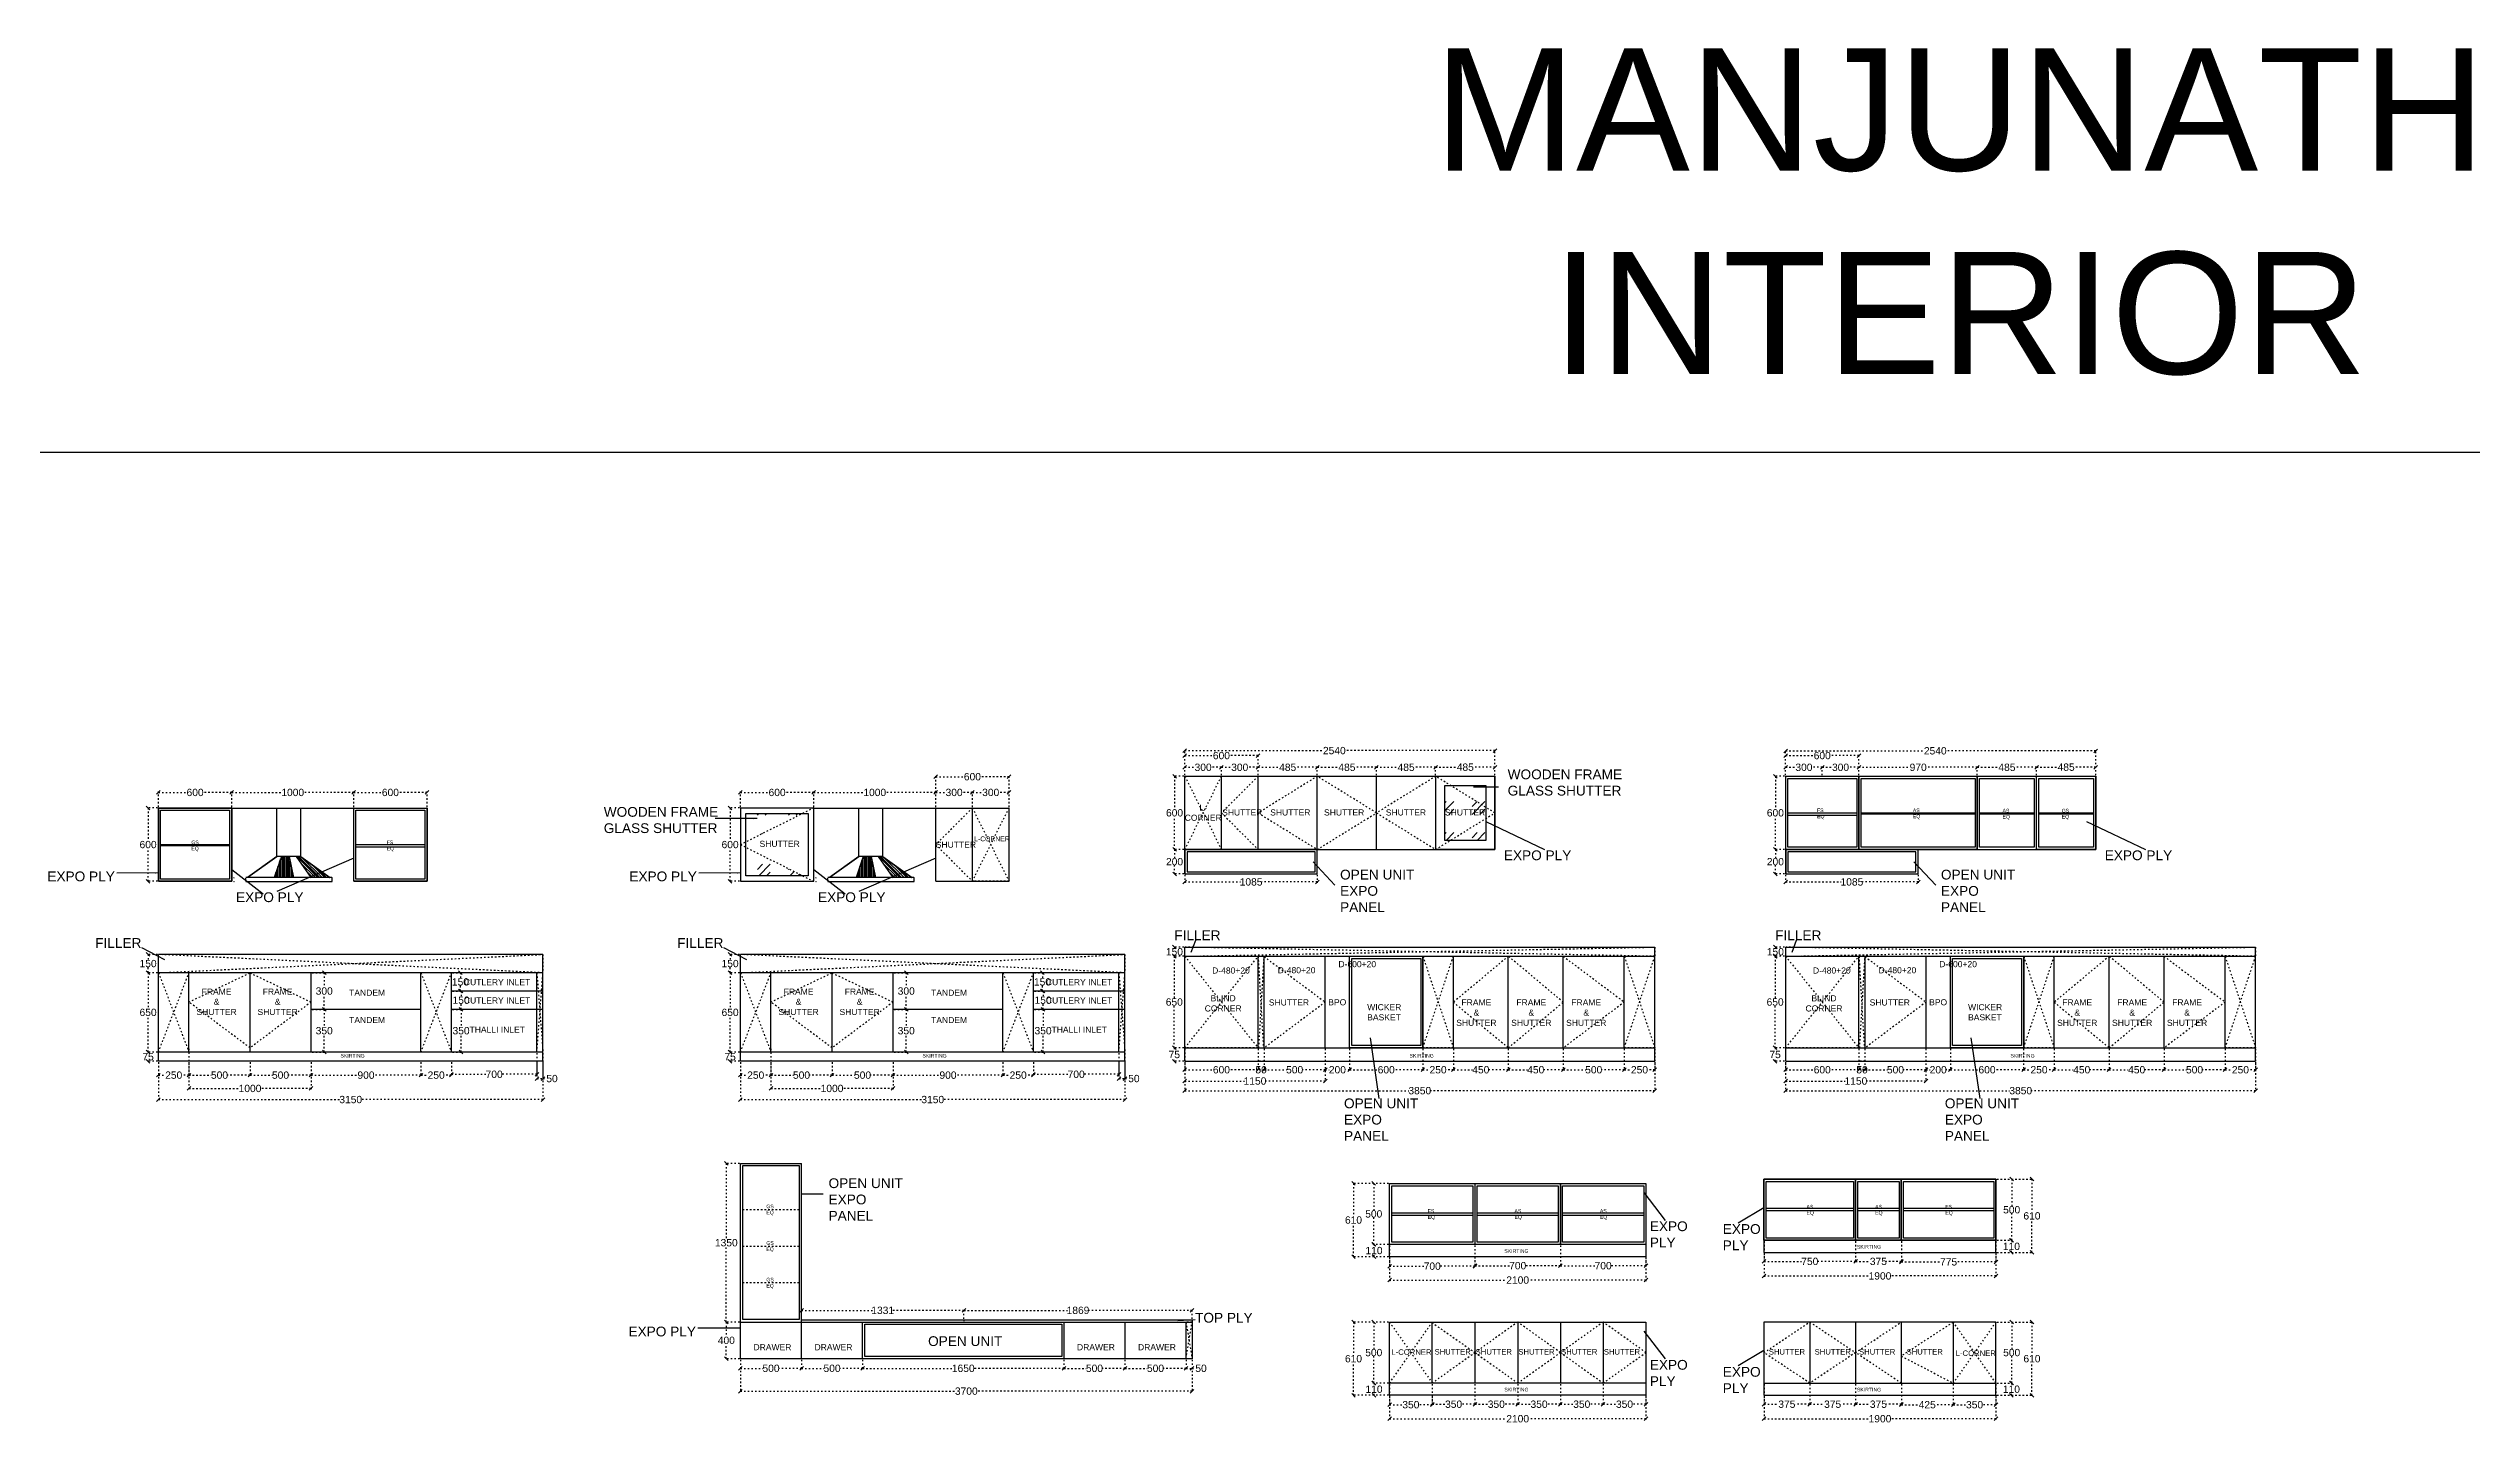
# Model space of a CAD drawing. Header units: millimetres. Extents: x 220712 to 1505573, y -354410 to 241923.
# Drawn here: x 310609 to 330459, y 124031 to 135296 of the extents above; entities that cross this region are included whole.
import ezdxf

# ---------------------------------------------------------------- set-up
doc = ezdxf.new("R2010")
doc.units = ezdxf.units.MM
doc.header["$MEASUREMENT"] = 0
doc.linetypes.add('ACAD_ISO03W100', pattern=[30, 12, -18])
doc.layers.add('Walls', color=253, linetype='Continuous')
doc.layers.add('Words', color=7, linetype='Continuous')
doc.styles.get("Standard").update_dxf_attribs({"font": 'arial.ttf'})
doc.dimstyles.get("Standard").update_dxf_attribs({"dimtxt": 60, "dimasz": 30, "dimexe": 7.75, "dimexo": 8.13, "dimgap": 0.63, "dimtad": 0, "dimtih": 1, "dimtoh": 1, "dimdec": 0, "dimzin": 0, "dimtxsty": 'Standard', "dimblk": 'OBLIQUE', "dimcen": 2.25, "dimclrd": 1, "dimclre": 1, "dimclrt": 1, "dimadec": 0, "dimazin": 0, "dimtfac": 1, "dimtdec": 0, "dimtofl": 0, "dimtmove": 0, "dimatfit": 3, "dimfxl": 1, "dimtolj": 1, "dimtzin": 0, "dimlwd": 30, "dimarcsym": 0})

msp = doc.modelspace()

# ---------------------------------------------------------------- texts
at = {"color": 7}
for s, width, insert, char_height, attachment_point in [('\\pxqc;MANJUNATH\\PINTERIOR', 6401.724, (323065.5, 135296.5), 1000, 1), ('\\pxqc;L-\\PCORNER', 300.775, (319918.3, 129102.3), 50, 1), ('SHUTTER', 300.775, (320224, 129062.5), 50, 1), ('SHUTTER', 300.775, (320617.5, 129062.5), 50, 1), ('SHUTTER', 300.775, (321058.5, 129062.5), 50, 1), ('SHUTTER', 300.775, (321564.5, 129062.5), 50, 1), ('SHUTTER', 300.775, (322049.5, 129062.5), 50, 1), ('L-CORNER', 199.693, (318192, 128841.2), 40, 1), ('SHUTTER', 300.775, (316434.3, 128805), 50, 1), ('SHUTTER', 300.775, (317877.8, 128798.7), 50, 1), ('\\pxqc;CUTLERY INLET ', 1084.346, (313742, 127672), 50, 1), ('\\pxqc;CUTLERY INLET ', 1084.346, (318509.9, 127672), 50, 1), ('\\pxqc;D-480+20', 300.775, (320146, 127767.6), 50, 1), ('\\pxqc;D-480+20', 300.775, (320683.6, 127770), 50, 1), ('\\pxqc;D-600+20', 300.775, (321180.5, 127819.6), 50, 1), ('\\pxqc;D-480+20', 300.775, (325068.2, 127767.6), 50, 1), ('\\pxqc;D-480+20', 300.775, (325605.8, 127770), 50, 1), ('\\pxqc;D-600+20', 300.775, (326102.7, 127819.6), 50, 1), ('\\pxqc;FRAME & SHUTTER', 300.775, (311835.7, 127594.5), 50, 1), ('\\pxqc;FRAME & SHUTTER', 300.775, (312335.7, 127594.5), 50, 1), ('TANDEM', 300.775, (313072, 127585), 50, 1), ('\\pxqc;CUTLERY INLET ', 1084.346, (313742, 127522), 50, 1), ('\\pxqc;FRAME & SHUTTER', 300.775, (316603.5, 127594.5), 50, 1), ('\\pxqc;FRAME & SHUTTER', 300.775, (317103.5, 127594.5), 50, 1), ('TANDEM', 300.775, (317839.8, 127585), 50, 1), ('\\pxqc;CUTLERY INLET ', 1084.346, (318509.9, 127522), 50, 1), ('\\pxqc;BLIND \\PCORNER', 300.775, (320081.8, 127540), 50, 1), ('SHUTTER', 300.775, (320606.3, 127505.8), 50, 1), ('BPO', 300.775, (321093.5, 127507.4), 50, 1), ('WICKER\\PBASKET', 300.775, (321412.5, 127467.2), 50, 1), ('\\pxqc;FRAME & SHUTTER', 300.775, (322156.3, 127505.8), 50, 1), ('\\pxqc;FRAME & SHUTTER', 300.775, (322606.3, 127505.8), 50, 1), ('\\pxqc;FRAME & SHUTTER', 300.775, (323056.3, 127505.8), 50, 1), ('\\pxqc;BLIND \\PCORNER', 300.775, (325004, 127540), 50, 1), ('SHUTTER', 300.775, (325528.5, 127505.8), 50, 1), ('BPO', 300.775, (326015.7, 127507.4), 50, 1), ('WICKER\\PBASKET', 300.775, (326334.7, 127467.2), 50, 1), ('\\pxqc;FRAME & SHUTTER', 300.775, (327078.5, 127505.8), 50, 1), ('\\pxqc;FRAME & SHUTTER', 300.775, (327528.5, 127505.8), 50, 1), ('\\pxqc;FRAME & SHUTTER', 300.775, (327978.5, 127505.8), 50, 1), ('TANDEM', 300.775, (313072, 127361.3), 50, 1), ('\\pxqc;THALLI INLET ', 462.73, (314054, 127283), 50, 1), ('TANDEM', 300.775, (317839.8, 127361.3), 50, 1), ('\\pxqc;THALLI INLET ', 462.73, (318821.8, 127283), 50, 1), ('DRAWER', 300.775, (316384.8, 124681.3), 50, 1), ('DRAWER', 300.775, (316884.8, 124681.3), 50, 1), ('DRAWER', 300.775, (319034.8, 124681.3), 50, 1), ('DRAWER', 300.775, (319534.8, 124681.3), 50, 1), ('L-CORNER', 300.775, (321610.5, 124639), 45, 1), ('SHUTTER', 300.775, (321964, 124641), 45, 1), ('SHUTTER', 300.775, (322300.8, 124641), 45, 1), ('SHUTTER', 300.775, (322650.8, 124641), 45, 1), ('SHUTTER', 300.775, (323000.8, 124641), 45, 1), ('SHUTTER', 300.775, (323350.8, 124641), 45, 1), ('SHUTTER', 300.775, (324999.3, 124641), 45, 3), ('SHUTTER', 300.775, (325374.3, 124641), 45, 3), ('SHUTTER', 300.775, (325738.6, 124641), 45, 3), ('SHUTTER', 300.775, (326127.8, 124641), 45, 3), ('L-CORNER', 300.775, (326234, 124629.6), 45, 1)]:
    msp.add_mtext_dynamic_manual_height_columns(s, width=width, gutter_width=1213, heights=[0], dxfattribs=dict(at, insert=insert, char_height=char_height, attachment_point=attachment_point))
at = {"color": 18, "true_color": 0x000000, "char_height": 30}
for insert, attachment_point in [((313001, 127059.3), 1), ((317768.8, 127059.3), 1), ((321759.3, 127059.3), 1), ((326681.5, 127059.3), 1), ((322535.8, 125459.2), 1), ((325622.3, 125494), 3), ((322535.8, 124323.8), 1), ((325622.3, 124323.8), 3)]:
    msp.add_mtext_dynamic_manual_height_columns('SKIRTING', width=2764.543, gutter_width=1, heights=[238.1], dxfattribs=dict(at, insert=insert, attachment_point=attachment_point))
at = {"layer": 'Words', "color": 0, "attachment_point": 1}
for s, width, heights, insert, char_height in [('WOODEN FRAME GLASS SHUTTER', 958.319, [440.1], (322563, 129389.5), 80), ('WOODEN FRAME GLASS SHUTTER', 958.319, [440.1], (315158, 129082), 80), ('FS\\PEQ', 1178.022, [0], (325097.5, 129070), 30), ('AS\\PEQ', 1178.022, [0], (325882.5, 129070), 30), ('AS\\PEQ', 1178.022, [0], (326617, 129067.3), 30), ('GS\\PEQ', 1178.022, [0], (327102, 129067.3), 30), ('GS\\PEQ', 1178.022, [0], (311779.5, 128807.3), 30), ('FS\\PEQ', 1178.022, [0], (313379.5, 128807.3), 30), ('EXPO PLY', 561.99, [440.1], (322532, 128726.3), 80), ('EXPO PLY', 561.99, [440.1], (327454.2, 128726.3), 80), ('EXPO PLY', 561.99, [440.1], (310599.7, 128553.7), 80), ('EXPO PLY', 561.99, [440.1], (315367.5, 128553.7), 80), ('OPEN UNIT EXPO PANEL', 640.366, [440.1], (321190.2, 128568), 80), ('OPEN UNIT EXPO PANEL', 640.366, [440.1], (326112.3, 128568), 80), ('EXPO PLY', 561.99, [440.1], (312145.2, 128382.8), 80), ('EXPO PLY', 561.99, [440.1], (316913, 128382.8), 80), ('FILLER', 958.319, [440.1], (319832, 128071), 80), ('FILLER', 958.319, [440.1], (324754.2, 128071), 80), ('FILLER', 958.319, [440.1], (310991.7, 128008), 80), ('FILLER', 958.319, [440.1], (315759.5, 128008), 80), ('OPEN UNIT EXPO PANEL', 640.366, [440.1], (321222.2, 126694), 80), ('OPEN UNIT EXPO PANEL', 640.366, [440.1], (326144.3, 126694), 80), ('OPEN UNIT EXPO PANEL', 640.366, [440.1], (316999.5, 126040), 80), ('GS\\PEQ', 1178.022, [0], (316490, 125824.9), 30), ('FS\\PEQ', 1178.022, [0], (321907.8, 125787.6), 30), ('AS\\PEQ', 1178.022, [0], (322618.4, 125787.6), 30), ('AS\\PEQ', 1178.022, [0], (323318.4, 125787.6), 30), ('EXPO PLY', 323.078, [440.1], (323727.5, 125687.2), 80), ('EXPO PLY', 323.078, [440.1], (324325, 125664.5), 80), ('AS\\PEQ', 1178.022, [0], (325010.9, 125822.4), 30), ('AS\\PEQ', 1178.022, [0], (325573.4, 125822.4), 30), ('FS\\PEQ', 1178.022, [0], (326148.4, 125822.4), 30), ('GS\\PEQ', 1178.022, [0], (316490, 125524.9), 30), ('GS\\PEQ', 1178.022, [0], (316490, 125224.9), 30), ('TOP PLY', 561.99, [440.1], (320002, 124937.8), 80), ('EXPO PLY', 561.99, [440.1], (315360.5, 124824.8), 80), ('OPEN UNIT', 640.366, [440.1], (317815, 124746), 80), ('EXPO PLY', 323.078, [440.1], (323727.5, 124551.8), 80), ('EXPO PLY', 323.078, [440.1], (324325, 124494.3), 80)]:
    msp.add_mtext_dynamic_manual_height_columns(s, width=width, gutter_width=866.4, heights=heights, dxfattribs=dict(at, insert=insert, char_height=char_height))

# ---------------------------------------------------------------- blocks, each defined once
blk = doc.blocks.new('_Oblique')
at = {"color": 0, "linetype": 'ByBlock', "lineweight": -2}
blk.add_line((-0.5, -0.5), (0.5, 0.5), dxfattribs=at)
blk = doc.blocks.new('*D936')
at = {"layer": 'Defpoints', "color": 0, "linetype": 'ACAD_ISO03W100', "transparency": 16777216}
for p in [(316528, 127109), (316278, 126999), (316278, 126885)]:
    blk.add_point(p, dxfattribs=at)
at = {"layer": 'Walls', "color": 1, "linetype": 'ACAD_ISO03W100', "lineweight": -2, "transparency": 16777216}
for p, q in [((316528, 127101), (316528, 126878)), ((316278, 126991), (316278, 126878))]:
    blk.add_line(p, q, dxfattribs=at)
at = {"layer": 'Walls', "color": 1, "linetype": 'ACAD_ISO03W100', "lineweight": 30, "transparency": 16777216}
for p, q in [((316278, 126885), (316336, 126885)), ((316528, 126885), (316470, 126885))]:
    blk.add_line(p, q, dxfattribs=at)
at = {"layer": 'Walls', "color": 1, "linetype": 'ACAD_ISO03W100', "lineweight": 30, "transparency": 16777216, "xscale": 30, "yscale": 30, "zscale": 30, "rotation": 180}
blk.add_blockref('_Oblique', (316278, 126885), dxfattribs=at)
at = {"layer": 'Walls', "color": 1, "linetype": 'ACAD_ISO03W100', "lineweight": 30, "transparency": 16777216, "xscale": 30, "yscale": 30, "zscale": 30}
blk.add_blockref('_Oblique', (316528, 126885), dxfattribs=at)
at = {"layer": 'Walls', "color": 1, "linetype": 'ACAD_ISO03W100', "transparency": 16777216, "insert": (316403, 126885), "char_height": 60, "attachment_point": 5}
blk.add_mtext('\\A1;250', dxfattribs=at)
blk = doc.blocks.new('*D905')
at = {"layer": 'Defpoints', "color": 0, "linetype": 'ACAD_ISO03W100', "transparency": 16777216}
for p in [(316528, 126999), (317028, 126999), (317028, 126885)]:
    blk.add_point(p, dxfattribs=at)
at = {"layer": 'Walls', "color": 1, "linetype": 'ACAD_ISO03W100', "lineweight": -2, "transparency": 16777216}
for p, q in [((316528, 126991), (316528, 126878)), ((317028, 126991), (317028, 126878))]:
    blk.add_line(p, q, dxfattribs=at)
at = {"layer": 'Walls', "color": 1, "linetype": 'ACAD_ISO03W100', "lineweight": 30, "transparency": 16777216}
for p, q in [((316528, 126885), (316711, 126885)), ((317028, 126885), (316845, 126885))]:
    blk.add_line(p, q, dxfattribs=at)
at = {"layer": 'Walls', "color": 1, "linetype": 'ACAD_ISO03W100', "lineweight": 30, "transparency": 16777216, "xscale": 30, "yscale": 30, "zscale": 30, "rotation": 180}
blk.add_blockref('_Oblique', (316528, 126885), dxfattribs=at)
at = {"layer": 'Walls', "color": 1, "linetype": 'ACAD_ISO03W100', "lineweight": 30, "transparency": 16777216, "xscale": 30, "yscale": 30, "zscale": 30}
blk.add_blockref('_Oblique', (317028, 126885), dxfattribs=at)
at = {"layer": 'Walls', "color": 1, "linetype": 'ACAD_ISO03W100', "transparency": 16777216, "insert": (316778, 126885), "char_height": 60, "attachment_point": 5}
blk.add_mtext('\\A1;500', dxfattribs=at)
blk = doc.blocks.new('*D906')
at = {"layer": 'Defpoints', "color": 0, "linetype": 'ACAD_ISO03W100', "transparency": 16777216}
for p in [(317528, 126999), (318428, 126999), (318428, 126885)]:
    blk.add_point(p, dxfattribs=at)
at = {"layer": 'Walls', "color": 1, "linetype": 'ACAD_ISO03W100', "lineweight": -2, "transparency": 16777216}
for p, q in [((317528, 126991), (317528, 126878)), ((318428, 126991), (318428, 126878))]:
    blk.add_line(p, q, dxfattribs=at)
at = {"layer": 'Walls', "color": 1, "linetype": 'ACAD_ISO03W100', "lineweight": 30, "transparency": 16777216}
for p, q in [((317528, 126885), (317911, 126885)), ((318428, 126885), (318045, 126885))]:
    blk.add_line(p, q, dxfattribs=at)
at = {"layer": 'Walls', "color": 1, "linetype": 'ACAD_ISO03W100', "lineweight": 30, "transparency": 16777216, "xscale": 30, "yscale": 30, "zscale": 30, "rotation": 180}
blk.add_blockref('_Oblique', (317528, 126885), dxfattribs=at)
at = {"layer": 'Walls', "color": 1, "linetype": 'ACAD_ISO03W100', "lineweight": 30, "transparency": 16777216, "xscale": 30, "yscale": 30, "zscale": 30}
blk.add_blockref('_Oblique', (318428, 126885), dxfattribs=at)
at = {"layer": 'Walls', "color": 1, "linetype": 'ACAD_ISO03W100', "transparency": 16777216, "insert": (317978, 126885), "char_height": 60, "attachment_point": 5}
blk.add_mtext('\\A1;900', dxfattribs=at)
blk = doc.blocks.new('*D907')
at = {"layer": 'Defpoints', "color": 0, "linetype": 'ACAD_ISO03W100', "transparency": 16777216}
for p in [(318428, 126999), (318678, 126999), (318678, 126885)]:
    blk.add_point(p, dxfattribs=at)
at = {"layer": 'Walls', "color": 1, "linetype": 'ACAD_ISO03W100', "lineweight": -2, "transparency": 16777216}
for p, q in [((318428, 126991), (318428, 126878)), ((318678, 126991), (318678, 126878))]:
    blk.add_line(p, q, dxfattribs=at)
at = {"layer": 'Walls', "color": 1, "linetype": 'ACAD_ISO03W100', "lineweight": 30, "transparency": 16777216}
for p, q in [((318428, 126885), (318486, 126885)), ((318678, 126885), (318620, 126885))]:
    blk.add_line(p, q, dxfattribs=at)
at = {"layer": 'Walls', "color": 1, "linetype": 'ACAD_ISO03W100', "lineweight": 30, "transparency": 16777216, "xscale": 30, "yscale": 30, "zscale": 30, "rotation": 180}
blk.add_blockref('_Oblique', (318428, 126885), dxfattribs=at)
at = {"layer": 'Walls', "color": 1, "linetype": 'ACAD_ISO03W100', "lineweight": 30, "transparency": 16777216, "xscale": 30, "yscale": 30, "zscale": 30}
blk.add_blockref('_Oblique', (318678, 126885), dxfattribs=at)
at = {"layer": 'Walls', "color": 1, "linetype": 'ACAD_ISO03W100', "transparency": 16777216, "insert": (318553, 126885), "char_height": 60, "attachment_point": 5}
blk.add_mtext('\\A1;250', dxfattribs=at)
blk = doc.blocks.new('*D908')
at = {"layer": 'Defpoints', "color": 0, "linetype": 'ACAD_ISO03W100', "transparency": 16777216}
for p in [(318678, 126999), (319378, 126999), (319378, 126892)]:
    blk.add_point(p, dxfattribs=at)
at = {"layer": 'Walls', "color": 1, "linetype": 'ACAD_ISO03W100', "lineweight": -2, "transparency": 16777216}
for p, q in [((318678, 126991), (318678, 126885)), ((319378, 126991), (319378, 126885))]:
    blk.add_line(p, q, dxfattribs=at)
at = {"layer": 'Walls', "color": 1, "linetype": 'ACAD_ISO03W100', "lineweight": 30, "transparency": 16777216}
for p, q in [((318678, 126892), (318961, 126892)), ((319378, 126892), (319094, 126892))]:
    blk.add_line(p, q, dxfattribs=at)
at = {"layer": 'Walls', "color": 1, "linetype": 'ACAD_ISO03W100', "lineweight": 30, "transparency": 16777216, "xscale": 30, "yscale": 30, "zscale": 30, "rotation": 180}
blk.add_blockref('_Oblique', (318678, 126892), dxfattribs=at)
at = {"layer": 'Walls', "color": 1, "linetype": 'ACAD_ISO03W100', "lineweight": 30, "transparency": 16777216, "xscale": 30, "yscale": 30, "zscale": 30}
blk.add_blockref('_Oblique', (319378, 126892), dxfattribs=at)
at = {"layer": 'Walls', "color": 1, "linetype": 'ACAD_ISO03W100', "transparency": 16777216, "insert": (319028, 126892), "char_height": 60, "attachment_point": 5}
blk.add_mtext('\\A1;700', dxfattribs=at)
blk = doc.blocks.new('*D909')
at = {"layer": 'Defpoints', "color": 0, "linetype": 'ACAD_ISO03W100', "transparency": 16777216}
for p in [(317028, 126999), (317528, 126999), (317528, 126885)]:
    blk.add_point(p, dxfattribs=at)
at = {"layer": 'Walls', "color": 1, "linetype": 'ACAD_ISO03W100', "lineweight": -2, "transparency": 16777216}
for p, q in [((317028, 126991), (317028, 126878)), ((317528, 126991), (317528, 126878))]:
    blk.add_line(p, q, dxfattribs=at)
at = {"layer": 'Walls', "color": 1, "linetype": 'ACAD_ISO03W100', "lineweight": 30, "transparency": 16777216}
for p, q in [((317028, 126885), (317211, 126885)), ((317528, 126885), (317345, 126885))]:
    blk.add_line(p, q, dxfattribs=at)
at = {"layer": 'Walls', "color": 1, "linetype": 'ACAD_ISO03W100', "lineweight": 30, "transparency": 16777216, "xscale": 30, "yscale": 30, "zscale": 30, "rotation": 180}
blk.add_blockref('_Oblique', (317028, 126885), dxfattribs=at)
at = {"layer": 'Walls', "color": 1, "linetype": 'ACAD_ISO03W100', "lineweight": 30, "transparency": 16777216, "xscale": 30, "yscale": 30, "zscale": 30}
blk.add_blockref('_Oblique', (317528, 126885), dxfattribs=at)
at = {"layer": 'Walls', "color": 1, "linetype": 'ACAD_ISO03W100', "transparency": 16777216, "insert": (317278, 126885), "char_height": 60, "attachment_point": 5}
blk.add_mtext('\\A1;500', dxfattribs=at)
blk = doc.blocks.new('*D910')
at = {"layer": 'Defpoints', "color": 0, "linetype": 'ACAD_ISO03W100', "transparency": 16777216}
for p in [(316528, 126999), (317528, 126999), (317528, 126776)]:
    blk.add_point(p, dxfattribs=at)
at = {"layer": 'Walls', "color": 1, "linetype": 'ACAD_ISO03W100', "lineweight": -2, "transparency": 16777216}
for p, q in [((316528, 126991), (316528, 126769)), ((317528, 126991), (317528, 126769))]:
    blk.add_line(p, q, dxfattribs=at)
at = {"layer": 'Walls', "color": 1, "linetype": 'ACAD_ISO03W100', "lineweight": 30, "transparency": 16777216}
for p, q in [((316528, 126776), (316941, 126776)), ((317528, 126776), (317115, 126776))]:
    blk.add_line(p, q, dxfattribs=at)
at = {"layer": 'Walls', "color": 1, "linetype": 'ACAD_ISO03W100', "lineweight": 30, "transparency": 16777216, "xscale": 30, "yscale": 30, "zscale": 30, "rotation": 180}
blk.add_blockref('_Oblique', (316528, 126776), dxfattribs=at)
at = {"layer": 'Walls', "color": 1, "linetype": 'ACAD_ISO03W100', "lineweight": 30, "transparency": 16777216, "xscale": 30, "yscale": 30, "zscale": 30}
blk.add_blockref('_Oblique', (317528, 126776), dxfattribs=at)
at = {"layer": 'Walls', "color": 1, "linetype": 'ACAD_ISO03W100', "transparency": 16777216, "insert": (317028, 126776), "char_height": 60, "attachment_point": 5}
blk.add_mtext('\\A1;1000', dxfattribs=at)
blk = doc.blocks.new('*D937')
at = {"layer": 'Defpoints', "color": 0, "linetype": 'ACAD_ISO03W100', "transparency": 16777216}
for p in [(316193, 127074), (316278, 127074), (316278, 126999)]:
    blk.add_point(p, dxfattribs=at)
at = {"layer": 'Walls', "color": 1, "linetype": 'ACAD_ISO03W100', "lineweight": -2, "transparency": 16777216}
for p, q in [((316270, 127074), (316185, 127074)), ((316270, 126999), (316185, 126999))]:
    blk.add_line(p, q, dxfattribs=at)
at = {"layer": 'Walls', "color": 1, "linetype": 'ACAD_ISO03W100', "lineweight": 30, "transparency": 16777216}
for p, q in [((316193, 127074), (316193, 127067)), ((316193, 126999), (316193, 127005))]:
    blk.add_line(p, q, dxfattribs=at)
at = {"layer": 'Walls', "color": 1, "linetype": 'ACAD_ISO03W100', "lineweight": 30, "transparency": 16777216, "xscale": 30, "yscale": 30, "zscale": 30}
for p, rotation in [((316193, 127074), 90), ((316193, 126999), 270)]:
    blk.add_blockref('_Oblique', p, dxfattribs=dict(at, rotation=rotation))
at = {"layer": 'Walls', "color": 1, "linetype": 'ACAD_ISO03W100', "transparency": 16777216, "insert": (316193, 127036), "char_height": 60, "attachment_point": 5}
blk.add_mtext('\\A1;75', dxfattribs=at)
blk = doc.blocks.new('*D938')
at = {"layer": 'Defpoints', "color": 0, "linetype": 'ACAD_ISO03W100', "lineweight": -2, "transparency": 16777216}
for p in [(316278, 129074), (316878, 129201), (316878, 129074)]:
    blk.add_point(p, dxfattribs=at)
at = {"layer": 'Walls', "color": 1, "linetype": 'ACAD_ISO03W100', "lineweight": -2, "transparency": 16777216}
for p, q in [((316278, 129082), (316278, 129209)), ((316878, 129082), (316878, 129209))]:
    blk.add_line(p, q, dxfattribs=at)
at = {"layer": 'Walls', "color": 1, "linetype": 'ACAD_ISO03W100', "lineweight": 30, "transparency": 16777216}
for p, q in [((316278, 129201), (316511, 129201)), ((316878, 129201), (316645, 129201))]:
    blk.add_line(p, q, dxfattribs=at)
at = {"layer": 'Walls', "color": 1, "linetype": 'ACAD_ISO03W100', "lineweight": 30, "transparency": 16777216, "xscale": 30, "yscale": 30, "zscale": 30, "rotation": 180}
blk.add_blockref('_Oblique', (316278, 129201), dxfattribs=at)
at = {"layer": 'Walls', "color": 1, "linetype": 'ACAD_ISO03W100', "lineweight": 30, "transparency": 16777216, "xscale": 30, "yscale": 30, "zscale": 30}
blk.add_blockref('_Oblique', (316878, 129201), dxfattribs=at)
at = {"layer": 'Walls', "color": 1, "linetype": 'ACAD_ISO03W100', "transparency": 16777216, "insert": (316578, 129201), "char_height": 60, "attachment_point": 5}
blk.add_mtext('\\A1;600', dxfattribs=at)
blk = doc.blocks.new('*D939')
at = {"layer": 'Defpoints', "color": 0, "linetype": 'ACAD_ISO03W100', "lineweight": -2, "transparency": 16777216}
for p in [(316278, 129074), (316193, 128474), (316278, 128474)]:
    blk.add_point(p, dxfattribs=at)
at = {"layer": 'Walls', "color": 1, "linetype": 'ACAD_ISO03W100', "lineweight": -2, "transparency": 16777216}
for p, q in [((316270, 129074), (316185, 129074)), ((316270, 128474), (316185, 128474))]:
    blk.add_line(p, q, dxfattribs=at)
at = {"layer": 'Walls', "color": 1, "linetype": 'ACAD_ISO03W100', "lineweight": 30, "transparency": 16777216}
for p, q in [((316193, 129074), (316193, 128805)), ((316193, 128474), (316193, 128742))]:
    blk.add_line(p, q, dxfattribs=at)
at = {"layer": 'Walls', "color": 1, "linetype": 'ACAD_ISO03W100', "lineweight": 30, "transparency": 16777216, "xscale": 30, "yscale": 30, "zscale": 30}
for p, rotation in [((316193, 129074), 90), ((316193, 128474), 270)]:
    blk.add_blockref('_Oblique', p, dxfattribs=dict(at, rotation=rotation))
at = {"layer": 'Walls', "color": 1, "linetype": 'ACAD_ISO03W100', "transparency": 16777216, "insert": (316193, 128774), "char_height": 60, "attachment_point": 5}
blk.add_mtext('\\A1;600', dxfattribs=at)
blk = doc.blocks.new('*D940')
at = {"layer": 'Defpoints', "color": 0, "linetype": 'ACAD_ISO03W100', "lineweight": -2, "transparency": 16777216}
for p in [(316878, 129074), (317878, 129201), (317878, 129074)]:
    blk.add_point(p, dxfattribs=at)
at = {"layer": 'Walls', "color": 1, "linetype": 'ACAD_ISO03W100', "lineweight": -2, "transparency": 16777216}
for p, q in [((316878, 129082), (316878, 129209)), ((317878, 129082), (317878, 129209))]:
    blk.add_line(p, q, dxfattribs=at)
at = {"layer": 'Walls', "color": 1, "linetype": 'ACAD_ISO03W100', "lineweight": 30, "transparency": 16777216}
for p, q in [((316878, 129201), (317291, 129201)), ((317878, 129201), (317465, 129201))]:
    blk.add_line(p, q, dxfattribs=at)
at = {"layer": 'Walls', "color": 1, "linetype": 'ACAD_ISO03W100', "lineweight": 30, "transparency": 16777216, "xscale": 30, "yscale": 30, "zscale": 30, "rotation": 180}
blk.add_blockref('_Oblique', (316878, 129201), dxfattribs=at)
at = {"layer": 'Walls', "color": 1, "linetype": 'ACAD_ISO03W100', "lineweight": 30, "transparency": 16777216, "xscale": 30, "yscale": 30, "zscale": 30}
blk.add_blockref('_Oblique', (317878, 129201), dxfattribs=at)
at = {"layer": 'Walls', "color": 1, "linetype": 'ACAD_ISO03W100', "transparency": 16777216, "insert": (317378, 129201), "char_height": 60, "attachment_point": 5}
blk.add_mtext('\\A1;1000', dxfattribs=at)
blk = doc.blocks.new('*D941')
at = {"layer": 'Defpoints', "color": 0, "linetype": 'ACAD_ISO03W100', "transparency": 16777216}
for p in [(321068, 127109), (319918, 126999), (321068, 126837)]:
    blk.add_point(p, dxfattribs=at)
at = {"layer": 'Walls', "color": 1, "linetype": 'ACAD_ISO03W100', "lineweight": -2, "transparency": 16777216}
for p, q in [((321068, 127101), (321068, 126830)), ((319918, 126991), (319918, 126830))]:
    blk.add_line(p, q, dxfattribs=at)
at = {"layer": 'Walls', "color": 1, "linetype": 'ACAD_ISO03W100', "lineweight": 30, "transparency": 16777216}
for p, q in [((319918, 126837), (320406, 126837)), ((321068, 126837), (320581, 126837))]:
    blk.add_line(p, q, dxfattribs=at)
at = {"layer": 'Walls', "color": 1, "linetype": 'ACAD_ISO03W100', "lineweight": 30, "transparency": 16777216, "xscale": 30, "yscale": 30, "zscale": 30, "rotation": 180}
blk.add_blockref('_Oblique', (319918, 126837), dxfattribs=at)
at = {"layer": 'Walls', "color": 1, "linetype": 'ACAD_ISO03W100', "lineweight": 30, "transparency": 16777216, "xscale": 30, "yscale": 30, "zscale": 30}
blk.add_blockref('_Oblique', (321068, 126837), dxfattribs=at)
at = {"layer": 'Walls', "color": 1, "linetype": 'ACAD_ISO03W100', "transparency": 16777216, "insert": (320493, 126837), "char_height": 60, "attachment_point": 5}
blk.add_mtext('\\A1;1150', dxfattribs=at)
blk = doc.blocks.new('*D942')
at = {"layer": 'Defpoints', "color": 0, "linetype": 'ACAD_ISO03W100', "transparency": 16777216}
for p in [(320568, 127109), (321068, 127109), (321068, 126929)]:
    blk.add_point(p, dxfattribs=at)
at = {"layer": 'Walls', "color": 1, "linetype": 'ACAD_ISO03W100', "lineweight": -2, "transparency": 16777216}
for p, q in [((320568, 127101), (320568, 126922)), ((321068, 127101), (321068, 126922))]:
    blk.add_line(p, q, dxfattribs=at)
at = {"layer": 'Walls', "color": 1, "linetype": 'ACAD_ISO03W100', "lineweight": 30, "transparency": 16777216}
for p, q in [((320568, 126929), (320752, 126929)), ((321068, 126929), (320885, 126929))]:
    blk.add_line(p, q, dxfattribs=at)
at = {"layer": 'Walls', "color": 1, "linetype": 'ACAD_ISO03W100', "lineweight": 30, "transparency": 16777216, "xscale": 30, "yscale": 30, "zscale": 30, "rotation": 180}
blk.add_blockref('_Oblique', (320568, 126929), dxfattribs=at)
at = {"layer": 'Walls', "color": 1, "linetype": 'ACAD_ISO03W100', "lineweight": 30, "transparency": 16777216, "xscale": 30, "yscale": 30, "zscale": 30}
blk.add_blockref('_Oblique', (321068, 126929), dxfattribs=at)
at = {"layer": 'Walls', "color": 1, "linetype": 'ACAD_ISO03W100', "transparency": 16777216, "insert": (320818, 126929), "char_height": 60, "attachment_point": 5}
blk.add_mtext('\\A1;500', dxfattribs=at)
blk = doc.blocks.new('*D943')
at = {"layer": 'Defpoints', "color": 0, "linetype": 'ACAD_ISO03W100', "transparency": 16777216}
for p in [(320518, 127109), (320568, 127109), (320518, 126929)]:
    blk.add_point(p, dxfattribs=at)
at = {"layer": 'Walls', "color": 1, "linetype": 'ACAD_ISO03W100', "lineweight": -2, "transparency": 16777216}
for p, q in [((320518, 127101), (320518, 126922)), ((320568, 127101), (320568, 126922))]:
    blk.add_line(p, q, dxfattribs=at)
at = {"layer": 'Walls', "color": 1, "linetype": 'ACAD_ISO03W100', "lineweight": 30, "transparency": 16777216}
blk.add_line((320568, 126929), (320518, 126929), dxfattribs=at)
at = {"layer": 'Walls', "color": 1, "linetype": 'ACAD_ISO03W100', "lineweight": 30, "transparency": 16777216, "xscale": 30, "yscale": 30, "zscale": 30, "rotation": 180}
blk.add_blockref('_Oblique', (320518, 126929), dxfattribs=at)
at = {"layer": 'Walls', "color": 1, "linetype": 'ACAD_ISO03W100', "lineweight": 30, "transparency": 16777216, "xscale": 30, "yscale": 30, "zscale": 30}
blk.add_blockref('_Oblique', (320568, 126929), dxfattribs=at)
at = {"layer": 'Walls', "color": 1, "linetype": 'ACAD_ISO03W100', "transparency": 16777216, "insert": (320543, 126929), "char_height": 60, "attachment_point": 5}
blk.add_mtext('\\A1;50', dxfattribs=at)
blk = doc.blocks.new('*D944')
at = {"layer": 'Defpoints', "color": 0, "linetype": 'ACAD_ISO03W100', "transparency": 16777216}
for p in [(319918, 127109), (320518, 127109), (320518, 126929)]:
    blk.add_point(p, dxfattribs=at)
at = {"layer": 'Walls', "color": 1, "linetype": 'ACAD_ISO03W100', "lineweight": -2, "transparency": 16777216}
for p, q in [((319918, 127101), (319918, 126922)), ((320518, 127101), (320518, 126922))]:
    blk.add_line(p, q, dxfattribs=at)
at = {"layer": 'Walls', "color": 1, "linetype": 'ACAD_ISO03W100', "lineweight": 30, "transparency": 16777216}
for p, q in [((319918, 126929), (320151, 126929)), ((320518, 126929), (320285, 126929))]:
    blk.add_line(p, q, dxfattribs=at)
at = {"layer": 'Walls', "color": 1, "linetype": 'ACAD_ISO03W100', "lineweight": 30, "transparency": 16777216, "xscale": 30, "yscale": 30, "zscale": 30, "rotation": 180}
blk.add_blockref('_Oblique', (319918, 126929), dxfattribs=at)
at = {"layer": 'Walls', "color": 1, "linetype": 'ACAD_ISO03W100', "lineweight": 30, "transparency": 16777216, "xscale": 30, "yscale": 30, "zscale": 30}
blk.add_blockref('_Oblique', (320518, 126929), dxfattribs=at)
at = {"layer": 'Walls', "color": 1, "linetype": 'ACAD_ISO03W100', "transparency": 16777216, "insert": (320218, 126929), "char_height": 60, "attachment_point": 5}
blk.add_mtext('\\A1;600', dxfattribs=at)
blk = doc.blocks.new('*D945')
at = {"layer": 'Defpoints', "color": 0, "linetype": 'ACAD_ISO03W100', "transparency": 16777216}
for p in [(321068, 127109), (321268, 127109), (321268, 126929)]:
    blk.add_point(p, dxfattribs=at)
at = {"layer": 'Walls', "color": 1, "linetype": 'ACAD_ISO03W100', "lineweight": -2, "transparency": 16777216}
for p, q in [((321068, 127101), (321068, 126922)), ((321268, 127101), (321268, 126922))]:
    blk.add_line(p, q, dxfattribs=at)
at = {"layer": 'Walls', "color": 1, "linetype": 'ACAD_ISO03W100', "lineweight": 30, "transparency": 16777216}
for p, q in [((321068, 126929), (321101, 126929)), ((321268, 126929), (321236, 126929))]:
    blk.add_line(p, q, dxfattribs=at)
at = {"layer": 'Walls', "color": 1, "linetype": 'ACAD_ISO03W100', "lineweight": 30, "transparency": 16777216, "xscale": 30, "yscale": 30, "zscale": 30, "rotation": 180}
blk.add_blockref('_Oblique', (321068, 126929), dxfattribs=at)
at = {"layer": 'Walls', "color": 1, "linetype": 'ACAD_ISO03W100', "lineweight": 30, "transparency": 16777216, "xscale": 30, "yscale": 30, "zscale": 30}
blk.add_blockref('_Oblique', (321268, 126929), dxfattribs=at)
at = {"layer": 'Walls', "color": 1, "linetype": 'ACAD_ISO03W100', "transparency": 16777216, "insert": (321168, 126929), "char_height": 60, "attachment_point": 5}
blk.add_mtext('\\A1;200', dxfattribs=at)
blk = doc.blocks.new('*D946')
at = {"layer": 'Defpoints', "color": 0, "linetype": 'ACAD_ISO03W100', "transparency": 16777216}
for p in [(321268, 127109), (321868, 127109), (321868, 126929)]:
    blk.add_point(p, dxfattribs=at)
at = {"layer": 'Walls', "color": 1, "linetype": 'ACAD_ISO03W100', "lineweight": -2, "transparency": 16777216}
for p, q in [((321268, 127101), (321268, 126921)), ((321868, 127101), (321868, 126921))]:
    blk.add_line(p, q, dxfattribs=at)
at = {"layer": 'Walls', "color": 1, "linetype": 'ACAD_ISO03W100', "lineweight": 30, "transparency": 16777216}
for p, q in [((321268, 126929), (321501, 126929)), ((321868, 126929), (321635, 126929))]:
    blk.add_line(p, q, dxfattribs=at)
at = {"layer": 'Walls', "color": 1, "linetype": 'ACAD_ISO03W100', "lineweight": 30, "transparency": 16777216, "xscale": 30, "yscale": 30, "zscale": 30, "rotation": 180}
blk.add_blockref('_Oblique', (321268, 126929), dxfattribs=at)
at = {"layer": 'Walls', "color": 1, "linetype": 'ACAD_ISO03W100', "lineweight": 30, "transparency": 16777216, "xscale": 30, "yscale": 30, "zscale": 30}
blk.add_blockref('_Oblique', (321868, 126929), dxfattribs=at)
at = {"layer": 'Walls', "color": 1, "linetype": 'ACAD_ISO03W100', "transparency": 16777216, "insert": (321568, 126929), "char_height": 60, "attachment_point": 5}
blk.add_mtext('\\A1;600', dxfattribs=at)
blk = doc.blocks.new('*D947')
at = {"layer": 'Defpoints', "color": 0, "linetype": 'ACAD_ISO03W100', "transparency": 16777216}
for p in [(321868, 127109), (322118, 127109), (322118, 126929)]:
    blk.add_point(p, dxfattribs=at)
at = {"layer": 'Walls', "color": 1, "linetype": 'ACAD_ISO03W100', "lineweight": -2, "transparency": 16777216}
for p, q in [((321868, 127101), (321868, 126921)), ((322118, 127101), (322118, 126921))]:
    blk.add_line(p, q, dxfattribs=at)
at = {"layer": 'Walls', "color": 1, "linetype": 'ACAD_ISO03W100', "lineweight": 30, "transparency": 16777216}
for p, q in [((321868, 126929), (321926, 126929)), ((322118, 126929), (322061, 126929))]:
    blk.add_line(p, q, dxfattribs=at)
at = {"layer": 'Walls', "color": 1, "linetype": 'ACAD_ISO03W100', "lineweight": 30, "transparency": 16777216, "xscale": 30, "yscale": 30, "zscale": 30, "rotation": 180}
blk.add_blockref('_Oblique', (321868, 126929), dxfattribs=at)
at = {"layer": 'Walls', "color": 1, "linetype": 'ACAD_ISO03W100', "lineweight": 30, "transparency": 16777216, "xscale": 30, "yscale": 30, "zscale": 30}
blk.add_blockref('_Oblique', (322118, 126929), dxfattribs=at)
at = {"layer": 'Walls', "color": 1, "linetype": 'ACAD_ISO03W100', "transparency": 16777216, "insert": (321993, 126929), "char_height": 60, "attachment_point": 5}
blk.add_mtext('\\A1;250', dxfattribs=at)
blk = doc.blocks.new('*D948')
at = {"layer": 'Defpoints', "color": 0, "linetype": 'ACAD_ISO03W100', "transparency": 16777216}
for p in [(322118, 127109), (322568, 127109), (322118, 126929)]:
    blk.add_point(p, dxfattribs=at)
at = {"layer": 'Walls', "color": 1, "linetype": 'ACAD_ISO03W100', "lineweight": -2, "transparency": 16777216}
for p, q in [((322118, 127101), (322118, 126921)), ((322568, 127101), (322568, 126921))]:
    blk.add_line(p, q, dxfattribs=at)
at = {"layer": 'Walls', "color": 1, "linetype": 'ACAD_ISO03W100', "lineweight": 30, "transparency": 16777216}
for p, q in [((322118, 126929), (322275, 126929)), ((322568, 126929), (322411, 126929))]:
    blk.add_line(p, q, dxfattribs=at)
at = {"layer": 'Walls', "color": 1, "linetype": 'ACAD_ISO03W100', "lineweight": 30, "transparency": 16777216, "xscale": 30, "yscale": 30, "zscale": 30, "rotation": 180}
blk.add_blockref('_Oblique', (322118, 126929), dxfattribs=at)
at = {"layer": 'Walls', "color": 1, "linetype": 'ACAD_ISO03W100', "lineweight": 30, "transparency": 16777216, "xscale": 30, "yscale": 30, "zscale": 30}
blk.add_blockref('_Oblique', (322568, 126929), dxfattribs=at)
at = {"layer": 'Walls', "color": 1, "linetype": 'ACAD_ISO03W100', "transparency": 16777216, "insert": (322343, 126929), "char_height": 60, "attachment_point": 5}
blk.add_mtext('\\A1;450', dxfattribs=at)
blk = doc.blocks.new('*D949')
at = {"layer": 'Defpoints', "color": 0, "linetype": 'ACAD_ISO03W100', "transparency": 16777216}
for p in [(322568, 127109), (323018, 127109), (322568, 126929)]:
    blk.add_point(p, dxfattribs=at)
at = {"layer": 'Walls', "color": 1, "linetype": 'ACAD_ISO03W100', "lineweight": -2, "transparency": 16777216}
for p, q in [((322568, 127101), (322568, 126921)), ((323018, 127101), (323018, 126921))]:
    blk.add_line(p, q, dxfattribs=at)
at = {"layer": 'Walls', "color": 1, "linetype": 'ACAD_ISO03W100', "lineweight": 30, "transparency": 16777216}
for p, q in [((322568, 126929), (322725, 126929)), ((323018, 126929), (322861, 126929))]:
    blk.add_line(p, q, dxfattribs=at)
at = {"layer": 'Walls', "color": 1, "linetype": 'ACAD_ISO03W100', "lineweight": 30, "transparency": 16777216, "xscale": 30, "yscale": 30, "zscale": 30, "rotation": 180}
blk.add_blockref('_Oblique', (322568, 126929), dxfattribs=at)
at = {"layer": 'Walls', "color": 1, "linetype": 'ACAD_ISO03W100', "lineweight": 30, "transparency": 16777216, "xscale": 30, "yscale": 30, "zscale": 30}
blk.add_blockref('_Oblique', (323018, 126929), dxfattribs=at)
at = {"layer": 'Walls', "color": 1, "linetype": 'ACAD_ISO03W100', "transparency": 16777216, "insert": (322793, 126929), "char_height": 60, "attachment_point": 5}
blk.add_mtext('\\A1;450', dxfattribs=at)
blk = doc.blocks.new('*D950')
at = {"layer": 'Defpoints', "color": 0, "linetype": 'ACAD_ISO03W100', "transparency": 16777216}
for p in [(323018, 127109), (323518, 127109), (323018, 126929)]:
    blk.add_point(p, dxfattribs=at)
at = {"layer": 'Walls', "color": 1, "linetype": 'ACAD_ISO03W100', "lineweight": -2, "transparency": 16777216}
for p, q in [((323018, 127101), (323018, 126921)), ((323518, 127101), (323518, 126921))]:
    blk.add_line(p, q, dxfattribs=at)
at = {"layer": 'Walls', "color": 1, "linetype": 'ACAD_ISO03W100', "lineweight": 30, "transparency": 16777216}
for p, q in [((323018, 126929), (323202, 126929)), ((323518, 126929), (323335, 126929))]:
    blk.add_line(p, q, dxfattribs=at)
at = {"layer": 'Walls', "color": 1, "linetype": 'ACAD_ISO03W100', "lineweight": 30, "transparency": 16777216, "xscale": 30, "yscale": 30, "zscale": 30, "rotation": 180}
blk.add_blockref('_Oblique', (323018, 126929), dxfattribs=at)
at = {"layer": 'Walls', "color": 1, "linetype": 'ACAD_ISO03W100', "lineweight": 30, "transparency": 16777216, "xscale": 30, "yscale": 30, "zscale": 30}
blk.add_blockref('_Oblique', (323518, 126929), dxfattribs=at)
at = {"layer": 'Walls', "color": 1, "linetype": 'ACAD_ISO03W100', "transparency": 16777216, "insert": (323268, 126929), "char_height": 60, "attachment_point": 5}
blk.add_mtext('\\A1;500', dxfattribs=at)
blk = doc.blocks.new('*D951')
at = {"layer": 'Defpoints', "color": 0, "linetype": 'ACAD_ISO03W100', "transparency": 16777216}
for p in [(323518, 127109), (323768, 127109), (323768, 126929)]:
    blk.add_point(p, dxfattribs=at)
at = {"layer": 'Walls', "color": 1, "linetype": 'ACAD_ISO03W100', "lineweight": -2, "transparency": 16777216}
for p, q in [((323518, 127101), (323518, 126921)), ((323768, 127101), (323768, 126921))]:
    blk.add_line(p, q, dxfattribs=at)
at = {"layer": 'Walls', "color": 1, "linetype": 'ACAD_ISO03W100', "lineweight": 30, "transparency": 16777216}
for p, q in [((323518, 126929), (323576, 126929)), ((323768, 126929), (323711, 126929))]:
    blk.add_line(p, q, dxfattribs=at)
at = {"layer": 'Walls', "color": 1, "linetype": 'ACAD_ISO03W100', "lineweight": 30, "transparency": 16777216, "xscale": 30, "yscale": 30, "zscale": 30, "rotation": 180}
blk.add_blockref('_Oblique', (323518, 126929), dxfattribs=at)
at = {"layer": 'Walls', "color": 1, "linetype": 'ACAD_ISO03W100', "lineweight": 30, "transparency": 16777216, "xscale": 30, "yscale": 30, "zscale": 30}
blk.add_blockref('_Oblique', (323768, 126929), dxfattribs=at)
at = {"layer": 'Walls', "color": 1, "linetype": 'ACAD_ISO03W100', "transparency": 16777216, "insert": (323643, 126929), "char_height": 60, "attachment_point": 5}
blk.add_mtext('\\A1;250', dxfattribs=at)
blk = doc.blocks.new('*D911')
at = {"layer": 'Defpoints', "color": 0, "linetype": 'ACAD_ISO03W100', "transparency": 16777216}
for p in [(319832, 127109), (319918, 127109), (319918, 126999)]:
    blk.add_point(p, dxfattribs=at)
at = {"layer": 'Walls', "color": 1, "linetype": 'ACAD_ISO03W100', "lineweight": -2, "transparency": 16777216}
for p, q in [((319910, 127109), (319824, 127109)), ((319910, 126999), (319824, 126999))]:
    blk.add_line(p, q, dxfattribs=at)
at = {"layer": 'Walls', "color": 1, "linetype": 'ACAD_ISO03W100', "lineweight": 30, "transparency": 16777216}
for p, q in [((319832, 127109), (319832, 127085)), ((319832, 126999), (319832, 127023))]:
    blk.add_line(p, q, dxfattribs=at)
at = {"layer": 'Walls', "color": 1, "linetype": 'ACAD_ISO03W100', "lineweight": 30, "transparency": 16777216, "xscale": 30, "yscale": 30, "zscale": 30}
for p, rotation in [((319832, 127109), 90), ((319832, 126999), 270)]:
    blk.add_blockref('_Oblique', p, dxfattribs=dict(at, rotation=rotation))
at = {"layer": 'Walls', "color": 1, "linetype": 'ACAD_ISO03W100', "transparency": 16777216, "insert": (319832, 127054), "char_height": 60, "attachment_point": 5}
blk.add_mtext('\\A1;75', dxfattribs=at)
blk = doc.blocks.new('*D952')
at = {"layer": 'Defpoints', "color": 0, "linetype": 'ACAD_ISO03W100', "transparency": 16777216}
for p in [(319832, 127859), (319918, 127859), (319918, 127109)]:
    blk.add_point(p, dxfattribs=at)
at = {"layer": 'Walls', "color": 1, "linetype": 'ACAD_ISO03W100', "lineweight": -2, "transparency": 16777216}
for p, q in [((319910, 127859), (319824, 127859)), ((319910, 127109), (319824, 127109))]:
    blk.add_line(p, q, dxfattribs=at)
at = {"layer": 'Walls', "color": 1, "linetype": 'ACAD_ISO03W100', "lineweight": 30, "transparency": 16777216}
for p, q in [((319832, 127859), (319832, 127515)), ((319832, 127109), (319832, 127452))]:
    blk.add_line(p, q, dxfattribs=at)
at = {"layer": 'Walls', "color": 1, "linetype": 'ACAD_ISO03W100', "lineweight": 30, "transparency": 16777216, "xscale": 30, "yscale": 30, "zscale": 30}
for p, rotation in [((319832, 127859), 90), ((319832, 127109), 270)]:
    blk.add_blockref('_Oblique', p, dxfattribs=dict(at, rotation=rotation))
at = {"layer": 'Walls', "color": 1, "linetype": 'ACAD_ISO03W100', "transparency": 16777216, "insert": (319832, 127484), "char_height": 60, "attachment_point": 5}
blk.add_mtext('\\A1;650', dxfattribs=at)
blk = doc.blocks.new('*D953')
at = {"layer": 'Defpoints', "color": 0, "linetype": 'ACAD_ISO03W100', "transparency": 16777216}
for p in [(319378, 127074), (319428, 127074), (319428, 126857)]:
    blk.add_point(p, dxfattribs=at)
at = {"layer": 'Walls', "color": 1, "linetype": 'ACAD_ISO03W100', "lineweight": -2, "transparency": 16777216}
for p, q in [((319378, 127066), (319378, 126850)), ((319428, 127066), (319428, 126850))]:
    blk.add_line(p, q, dxfattribs=at)
at = {"layer": 'Walls', "color": 1, "linetype": 'ACAD_ISO03W100', "lineweight": 30, "transparency": 16777216}
for p, q in [((319378, 126857), (319428, 126857)), ((319428, 126857), (319458, 126857))]:
    blk.add_line(p, q, dxfattribs=at)
at = {"layer": 'Walls', "color": 1, "linetype": 'ACAD_ISO03W100', "lineweight": 30, "transparency": 16777216, "xscale": 30, "yscale": 30, "zscale": 30, "rotation": 180}
blk.add_blockref('_Oblique', (319378, 126857), dxfattribs=at)
at = {"layer": 'Walls', "color": 1, "linetype": 'ACAD_ISO03W100', "lineweight": 30, "transparency": 16777216, "xscale": 30, "yscale": 30, "zscale": 30}
blk.add_blockref('_Oblique', (319428, 126857), dxfattribs=at)
at = {"layer": 'Walls', "color": 1, "linetype": 'ACAD_ISO03W100', "transparency": 16777216, "insert": (319501, 126857), "char_height": 60, "attachment_point": 5}
blk.add_mtext('\\A1;50', dxfattribs=at)
blk = doc.blocks.new('*D954')
at = {"layer": 'Defpoints', "color": 0, "linetype": 'ACAD_ISO03W100', "lineweight": -2, "transparency": 16777216}
for p in [(319918, 129334), (320218, 129407), (320218, 129334)]:
    blk.add_point(p, dxfattribs=at)
at = {"layer": 'Walls', "color": 1, "linetype": 'ACAD_ISO03W100', "lineweight": -2, "transparency": 16777216}
for p, q in [((319918, 129342), (319918, 129415)), ((320218, 129342), (320218, 129415))]:
    blk.add_line(p, q, dxfattribs=at)
at = {"layer": 'Walls', "color": 1, "linetype": 'ACAD_ISO03W100', "lineweight": 30, "transparency": 16777216}
for p, q in [((319918, 129407), (320002, 129407)), ((320218, 129407), (320135, 129407))]:
    blk.add_line(p, q, dxfattribs=at)
at = {"layer": 'Walls', "color": 1, "linetype": 'ACAD_ISO03W100', "lineweight": 30, "transparency": 16777216, "xscale": 30, "yscale": 30, "zscale": 30, "rotation": 180}
blk.add_blockref('_Oblique', (319918, 129407), dxfattribs=at)
at = {"layer": 'Walls', "color": 1, "linetype": 'ACAD_ISO03W100', "lineweight": 30, "transparency": 16777216, "xscale": 30, "yscale": 30, "zscale": 30}
blk.add_blockref('_Oblique', (320218, 129407), dxfattribs=at)
at = {"layer": 'Walls', "color": 1, "linetype": 'ACAD_ISO03W100', "transparency": 16777216, "insert": (320068, 129407), "char_height": 60, "attachment_point": 5}
blk.add_mtext('\\A1;300', dxfattribs=at)
blk = doc.blocks.new('*D955')
at = {"layer": 'Defpoints', "color": 0, "linetype": 'ACAD_ISO03W100', "lineweight": -2, "transparency": 16777216}
for p in [(320218, 129334), (320518, 129407), (320518, 129334)]:
    blk.add_point(p, dxfattribs=at)
at = {"layer": 'Walls', "color": 1, "linetype": 'ACAD_ISO03W100', "lineweight": -2, "transparency": 16777216}
for p, q in [((320218, 129342), (320218, 129415)), ((320518, 129342), (320518, 129415))]:
    blk.add_line(p, q, dxfattribs=at)
at = {"layer": 'Walls', "color": 1, "linetype": 'ACAD_ISO03W100', "lineweight": 30, "transparency": 16777216}
for p, q in [((320218, 129407), (320302, 129407)), ((320518, 129407), (320435, 129407))]:
    blk.add_line(p, q, dxfattribs=at)
at = {"layer": 'Walls', "color": 1, "linetype": 'ACAD_ISO03W100', "lineweight": 30, "transparency": 16777216, "xscale": 30, "yscale": 30, "zscale": 30, "rotation": 180}
blk.add_blockref('_Oblique', (320218, 129407), dxfattribs=at)
at = {"layer": 'Walls', "color": 1, "linetype": 'ACAD_ISO03W100', "lineweight": 30, "transparency": 16777216, "xscale": 30, "yscale": 30, "zscale": 30}
blk.add_blockref('_Oblique', (320518, 129407), dxfattribs=at)
at = {"layer": 'Walls', "color": 1, "linetype": 'ACAD_ISO03W100', "transparency": 16777216, "insert": (320368, 129407), "char_height": 60, "attachment_point": 5}
blk.add_mtext('\\A1;300', dxfattribs=at)
blk = doc.blocks.new('*D956')
at = {"layer": 'Defpoints', "color": 0, "linetype": 'ACAD_ISO03W100', "lineweight": -2, "transparency": 16777216}
for p in [(320518, 129334), (321003, 129407), (321003, 129334)]:
    blk.add_point(p, dxfattribs=at)
at = {"layer": 'Walls', "color": 1, "linetype": 'ACAD_ISO03W100', "lineweight": -2, "transparency": 16777216}
for p, q in [((320518, 129342), (320518, 129415)), ((321003, 129342), (321003, 129415))]:
    blk.add_line(p, q, dxfattribs=at)
at = {"layer": 'Walls', "color": 1, "linetype": 'ACAD_ISO03W100', "lineweight": 30, "transparency": 16777216}
for p, q in [((320518, 129407), (320692, 129407)), ((321003, 129407), (320829, 129407))]:
    blk.add_line(p, q, dxfattribs=at)
at = {"layer": 'Walls', "color": 1, "linetype": 'ACAD_ISO03W100', "lineweight": 30, "transparency": 16777216, "xscale": 30, "yscale": 30, "zscale": 30, "rotation": 180}
blk.add_blockref('_Oblique', (320518, 129407), dxfattribs=at)
at = {"layer": 'Walls', "color": 1, "linetype": 'ACAD_ISO03W100', "lineweight": 30, "transparency": 16777216, "xscale": 30, "yscale": 30, "zscale": 30}
blk.add_blockref('_Oblique', (321003, 129407), dxfattribs=at)
at = {"layer": 'Walls', "color": 1, "linetype": 'ACAD_ISO03W100', "transparency": 16777216, "insert": (320761, 129407), "char_height": 60, "attachment_point": 5}
blk.add_mtext('\\A1;485', dxfattribs=at)
blk = doc.blocks.new('*D957')
at = {"layer": 'Defpoints', "color": 0, "linetype": 'ACAD_ISO03W100', "lineweight": -2, "transparency": 16777216}
for p in [(321488, 129407), (321488, 129334), (321973, 129334)]:
    blk.add_point(p, dxfattribs=at)
at = {"layer": 'Walls', "color": 1, "linetype": 'ACAD_ISO03W100', "lineweight": -2, "transparency": 16777216}
for p, q in [((321488, 129342), (321488, 129415)), ((321973, 129342), (321973, 129415))]:
    blk.add_line(p, q, dxfattribs=at)
at = {"layer": 'Walls', "color": 1, "linetype": 'ACAD_ISO03W100', "lineweight": 30, "transparency": 16777216}
for p, q in [((321488, 129407), (321662, 129407)), ((321973, 129407), (321799, 129407))]:
    blk.add_line(p, q, dxfattribs=at)
at = {"layer": 'Walls', "color": 1, "linetype": 'ACAD_ISO03W100', "lineweight": 30, "transparency": 16777216, "xscale": 30, "yscale": 30, "zscale": 30, "rotation": 180}
blk.add_blockref('_Oblique', (321488, 129407), dxfattribs=at)
at = {"layer": 'Walls', "color": 1, "linetype": 'ACAD_ISO03W100', "lineweight": 30, "transparency": 16777216, "xscale": 30, "yscale": 30, "zscale": 30}
blk.add_blockref('_Oblique', (321973, 129407), dxfattribs=at)
at = {"layer": 'Walls', "color": 1, "linetype": 'ACAD_ISO03W100', "transparency": 16777216, "insert": (321731, 129407), "char_height": 60, "attachment_point": 5}
blk.add_mtext('\\A1;485', dxfattribs=at)
blk = doc.blocks.new('*D958')
at = {"layer": 'Defpoints', "color": 0, "linetype": 'ACAD_ISO03W100', "lineweight": -2, "transparency": 16777216}
for p in [(321973, 129408), (321973, 129334), (322458, 129334)]:
    blk.add_point(p, dxfattribs=at)
at = {"layer": 'Walls', "color": 1, "linetype": 'ACAD_ISO03W100', "lineweight": -2, "transparency": 16777216}
for p, q in [((321973, 129342), (321973, 129415)), ((322458, 129342), (322458, 129415))]:
    blk.add_line(p, q, dxfattribs=at)
at = {"layer": 'Walls', "color": 1, "linetype": 'ACAD_ISO03W100', "lineweight": 30, "transparency": 16777216}
for p, q in [((321973, 129408), (322147, 129408)), ((322458, 129408), (322284, 129408))]:
    blk.add_line(p, q, dxfattribs=at)
at = {"layer": 'Walls', "color": 1, "linetype": 'ACAD_ISO03W100', "lineweight": 30, "transparency": 16777216, "xscale": 30, "yscale": 30, "zscale": 30, "rotation": 180}
blk.add_blockref('_Oblique', (321973, 129408), dxfattribs=at)
at = {"layer": 'Walls', "color": 1, "linetype": 'ACAD_ISO03W100', "lineweight": 30, "transparency": 16777216, "xscale": 30, "yscale": 30, "zscale": 30}
blk.add_blockref('_Oblique', (322458, 129408), dxfattribs=at)
at = {"layer": 'Walls', "color": 1, "linetype": 'ACAD_ISO03W100', "transparency": 16777216, "insert": (322216, 129408), "char_height": 60, "attachment_point": 5}
blk.add_mtext('\\A1;485', dxfattribs=at)
blk = doc.blocks.new('*D959')
at = {"layer": 'Defpoints', "color": 0, "linetype": 'ACAD_ISO03W100', "lineweight": -2, "transparency": 16777216}
for p in [(319918, 129334), (319834, 128734), (319918, 128734)]:
    blk.add_point(p, dxfattribs=at)
at = {"layer": 'Walls', "color": 1, "linetype": 'ACAD_ISO03W100', "lineweight": -2, "transparency": 16777216}
for p, q in [((319910, 129334), (319826, 129334)), ((319910, 128734), (319826, 128734))]:
    blk.add_line(p, q, dxfattribs=at)
at = {"layer": 'Walls', "color": 1, "linetype": 'ACAD_ISO03W100', "lineweight": 30, "transparency": 16777216}
for p, q in [((319834, 129334), (319834, 129065)), ((319834, 128734), (319834, 129002))]:
    blk.add_line(p, q, dxfattribs=at)
at = {"layer": 'Walls', "color": 1, "linetype": 'ACAD_ISO03W100', "lineweight": 30, "transparency": 16777216, "xscale": 30, "yscale": 30, "zscale": 30}
for p, rotation in [((319834, 129334), 90), ((319834, 128734), 270)]:
    blk.add_blockref('_Oblique', p, dxfattribs=dict(at, rotation=rotation))
at = {"layer": 'Walls', "color": 1, "linetype": 'ACAD_ISO03W100', "transparency": 16777216, "insert": (319834, 129034), "char_height": 60, "attachment_point": 5}
blk.add_mtext('\\A1;600', dxfattribs=at)
blk = doc.blocks.new('*D960')
at = {"layer": 'Defpoints', "color": 0, "linetype": 'ACAD_ISO03W100', "lineweight": -2, "transparency": 16777216}
for p in [(319918, 128734), (319834, 128534), (319918, 128534)]:
    blk.add_point(p, dxfattribs=at)
at = {"layer": 'Walls', "color": 1, "linetype": 'ACAD_ISO03W100', "lineweight": -2, "transparency": 16777216}
for p, q in [((319910, 128734), (319826, 128734)), ((319910, 128534), (319826, 128534))]:
    blk.add_line(p, q, dxfattribs=at)
at = {"layer": 'Walls', "color": 1, "linetype": 'ACAD_ISO03W100', "lineweight": 30, "transparency": 16777216}
for p, q in [((319834, 128734), (319834, 128665)), ((319834, 128534), (319834, 128602))]:
    blk.add_line(p, q, dxfattribs=at)
at = {"layer": 'Walls', "color": 1, "linetype": 'ACAD_ISO03W100', "lineweight": 30, "transparency": 16777216, "xscale": 30, "yscale": 30, "zscale": 30}
for p, rotation in [((319834, 128734), 90), ((319834, 128534), 270)]:
    blk.add_blockref('_Oblique', p, dxfattribs=dict(at, rotation=rotation))
at = {"layer": 'Walls', "color": 1, "linetype": 'ACAD_ISO03W100', "transparency": 16777216, "insert": (319834, 128634), "char_height": 60, "attachment_point": 5}
blk.add_mtext('\\A1;200', dxfattribs=at)
blk = doc.blocks.new('*D961')
at = {"layer": 'Defpoints', "color": 0, "linetype": 'ACAD_ISO03W100', "lineweight": -2, "transparency": 16777216}
for p in [(319918, 128534), (321003, 128534), (321003, 128468)]:
    blk.add_point(p, dxfattribs=at)
at = {"layer": 'Walls', "color": 1, "linetype": 'ACAD_ISO03W100', "lineweight": -2, "transparency": 16777216}
for p, q in [((319918, 128526), (319918, 128461)), ((321003, 128526), (321003, 128461))]:
    blk.add_line(p, q, dxfattribs=at)
at = {"layer": 'Walls', "color": 1, "linetype": 'ACAD_ISO03W100', "lineweight": 30, "transparency": 16777216}
for p, q in [((319918, 128468), (320373, 128468)), ((321003, 128468), (320548, 128468))]:
    blk.add_line(p, q, dxfattribs=at)
at = {"layer": 'Walls', "color": 1, "linetype": 'ACAD_ISO03W100', "lineweight": 30, "transparency": 16777216, "xscale": 30, "yscale": 30, "zscale": 30, "rotation": 180}
blk.add_blockref('_Oblique', (319918, 128468), dxfattribs=at)
at = {"layer": 'Walls', "color": 1, "linetype": 'ACAD_ISO03W100', "lineweight": 30, "transparency": 16777216, "xscale": 30, "yscale": 30, "zscale": 30}
blk.add_blockref('_Oblique', (321003, 128468), dxfattribs=at)
at = {"layer": 'Walls', "color": 1, "linetype": 'ACAD_ISO03W100', "transparency": 16777216, "insert": (320461, 128468), "char_height": 60, "attachment_point": 5}
blk.add_mtext('\\A1;1085', dxfattribs=at)
blk = doc.blocks.new('*D912')
at = {"layer": 'Defpoints', "color": 0, "linetype": 'ACAD_ISO03W100', "transparency": 16777216}
for p in [(316278, 126999), (319428, 126999), (319428, 126685)]:
    blk.add_point(p, dxfattribs=at)
at = {"layer": 'Walls', "color": 1, "linetype": 'ACAD_ISO03W100', "lineweight": -2, "transparency": 16777216}
for p, q in [((316278, 126991), (316278, 126678)), ((319428, 126991), (319428, 126678))]:
    blk.add_line(p, q, dxfattribs=at)
at = {"layer": 'Walls', "color": 1, "linetype": 'ACAD_ISO03W100', "lineweight": 30, "transparency": 16777216}
for p, q in [((316278, 126685), (317763, 126685)), ((319428, 126685), (317943, 126685))]:
    blk.add_line(p, q, dxfattribs=at)
at = {"layer": 'Walls', "color": 1, "linetype": 'ACAD_ISO03W100', "lineweight": 30, "transparency": 16777216, "xscale": 30, "yscale": 30, "zscale": 30, "rotation": 180}
blk.add_blockref('_Oblique', (316278, 126685), dxfattribs=at)
at = {"layer": 'Walls', "color": 1, "linetype": 'ACAD_ISO03W100', "lineweight": 30, "transparency": 16777216, "xscale": 30, "yscale": 30, "zscale": 30}
blk.add_blockref('_Oblique', (319428, 126685), dxfattribs=at)
at = {"layer": 'Walls', "color": 1, "linetype": 'ACAD_ISO03W100', "transparency": 16777216, "insert": (317853, 126685), "char_height": 60, "attachment_point": 5}
blk.add_mtext('\\A1;3150', dxfattribs=at)
blk = doc.blocks.new('*D913')
at = {"layer": 'Defpoints', "color": 0, "linetype": 'ACAD_ISO03W100', "transparency": 16777216}
for p in [(319918, 126999), (323768, 126999), (323768, 126758)]:
    blk.add_point(p, dxfattribs=at)
at = {"layer": 'Walls', "color": 1, "linetype": 'ACAD_ISO03W100', "lineweight": -2, "transparency": 16777216}
for p, q in [((319918, 126991), (319918, 126751)), ((323768, 126991), (323768, 126751))]:
    blk.add_line(p, q, dxfattribs=at)
at = {"layer": 'Walls', "color": 1, "linetype": 'ACAD_ISO03W100', "lineweight": 30, "transparency": 16777216}
for p, q in [((319918, 126758), (321753, 126758)), ((323768, 126758), (321933, 126758))]:
    blk.add_line(p, q, dxfattribs=at)
at = {"layer": 'Walls', "color": 1, "linetype": 'ACAD_ISO03W100', "lineweight": 30, "transparency": 16777216, "xscale": 30, "yscale": 30, "zscale": 30, "rotation": 180}
blk.add_blockref('_Oblique', (319918, 126758), dxfattribs=at)
at = {"layer": 'Walls', "color": 1, "linetype": 'ACAD_ISO03W100', "lineweight": 30, "transparency": 16777216, "xscale": 30, "yscale": 30, "zscale": 30}
blk.add_blockref('_Oblique', (323768, 126758), dxfattribs=at)
at = {"layer": 'Walls', "color": 1, "linetype": 'ACAD_ISO03W100', "transparency": 16777216, "insert": (321843, 126758), "char_height": 60, "attachment_point": 5}
blk.add_mtext('\\A1;3850', dxfattribs=at)
blk = doc.blocks.new('*D914')
at = {"layer": 'Defpoints', "color": 0, "linetype": 'ACAD_ISO03W100', "lineweight": -2, "transparency": 16777216}
for p in [(322458, 129544), (319918, 129334), (322458, 129334)]:
    blk.add_point(p, dxfattribs=at)
at = {"layer": 'Walls', "color": 1, "linetype": 'ACAD_ISO03W100', "lineweight": -2, "transparency": 16777216}
for p, q in [((319918, 129342), (319918, 129552)), ((322458, 129342), (322458, 129552))]:
    blk.add_line(p, q, dxfattribs=at)
at = {"layer": 'Walls', "color": 1, "linetype": 'ACAD_ISO03W100', "lineweight": 30, "transparency": 16777216}
for p, q in [((319918, 129544), (321053, 129544)), ((322458, 129544), (321234, 129544))]:
    blk.add_line(p, q, dxfattribs=at)
at = {"layer": 'Walls', "color": 1, "linetype": 'ACAD_ISO03W100', "lineweight": 30, "transparency": 16777216, "xscale": 30, "yscale": 30, "zscale": 30, "rotation": 180}
blk.add_blockref('_Oblique', (319918, 129544), dxfattribs=at)
at = {"layer": 'Walls', "color": 1, "linetype": 'ACAD_ISO03W100', "lineweight": 30, "transparency": 16777216, "xscale": 30, "yscale": 30, "zscale": 30}
blk.add_blockref('_Oblique', (322458, 129544), dxfattribs=at)
at = {"layer": 'Walls', "color": 1, "linetype": 'ACAD_ISO03W100', "transparency": 16777216, "insert": (321143, 129544), "char_height": 60, "attachment_point": 5}
blk.add_mtext('\\A1;2540', dxfattribs=at)
blk = doc.blocks.new('*D973')
at = {"layer": 'Defpoints', "color": 0, "linetype": 'ACAD_ISO03W100', "transparency": 16777216}
for p in [(316278, 124562), (316778, 124562), (316778, 124483)]:
    blk.add_point(p, dxfattribs=at)
at = {"layer": 'Walls', "color": 1, "linetype": 'ACAD_ISO03W100', "lineweight": -2, "transparency": 16777216}
for p, q in [((316278, 124554), (316278, 124476)), ((316778, 124554), (316778, 124476))]:
    blk.add_line(p, q, dxfattribs=at)
at = {"layer": 'Walls', "color": 1, "linetype": 'ACAD_ISO03W100', "lineweight": 30, "transparency": 16777216}
for p, q in [((316278, 124483), (316461, 124483)), ((316778, 124483), (316595, 124483))]:
    blk.add_line(p, q, dxfattribs=at)
at = {"layer": 'Walls', "color": 1, "linetype": 'ACAD_ISO03W100', "lineweight": 30, "transparency": 16777216, "xscale": 30, "yscale": 30, "zscale": 30, "rotation": 180}
blk.add_blockref('_Oblique', (316278, 124483), dxfattribs=at)
at = {"layer": 'Walls', "color": 1, "linetype": 'ACAD_ISO03W100', "lineweight": 30, "transparency": 16777216, "xscale": 30, "yscale": 30, "zscale": 30}
blk.add_blockref('_Oblique', (316778, 124483), dxfattribs=at)
at = {"layer": 'Walls', "color": 1, "linetype": 'ACAD_ISO03W100', "transparency": 16777216, "insert": (316528, 124483), "char_height": 60, "attachment_point": 5}
blk.add_mtext('\\A1;500', dxfattribs=at)
blk = doc.blocks.new('*D974')
at = {"layer": 'Defpoints', "color": 0, "linetype": 'ACAD_ISO03W100', "transparency": 16777216}
for p in [(316778, 124562), (317278, 124562), (317278, 124483)]:
    blk.add_point(p, dxfattribs=at)
at = {"layer": 'Walls', "color": 1, "linetype": 'ACAD_ISO03W100', "lineweight": -2, "transparency": 16777216}
for p, q in [((316778, 124554), (316778, 124476)), ((317278, 124554), (317278, 124476))]:
    blk.add_line(p, q, dxfattribs=at)
at = {"layer": 'Walls', "color": 1, "linetype": 'ACAD_ISO03W100', "lineweight": 30, "transparency": 16777216}
for p, q in [((316778, 124483), (316961, 124483)), ((317278, 124483), (317095, 124483))]:
    blk.add_line(p, q, dxfattribs=at)
at = {"layer": 'Walls', "color": 1, "linetype": 'ACAD_ISO03W100', "lineweight": 30, "transparency": 16777216, "xscale": 30, "yscale": 30, "zscale": 30, "rotation": 180}
blk.add_blockref('_Oblique', (316778, 124483), dxfattribs=at)
at = {"layer": 'Walls', "color": 1, "linetype": 'ACAD_ISO03W100', "lineweight": 30, "transparency": 16777216, "xscale": 30, "yscale": 30, "zscale": 30}
blk.add_blockref('_Oblique', (317278, 124483), dxfattribs=at)
at = {"layer": 'Walls', "color": 1, "linetype": 'ACAD_ISO03W100', "transparency": 16777216, "insert": (317028, 124483), "char_height": 60, "attachment_point": 5}
blk.add_mtext('\\A1;500', dxfattribs=at)
blk = doc.blocks.new('*D975')
at = {"layer": 'Defpoints', "color": 0, "linetype": 'ACAD_ISO03W100', "transparency": 16777216}
for p in [(317278, 124562), (318928, 124562), (318928, 124483)]:
    blk.add_point(p, dxfattribs=at)
at = {"layer": 'Walls', "color": 1, "linetype": 'ACAD_ISO03W100', "lineweight": -2, "transparency": 16777216}
for p, q in [((317278, 124554), (317278, 124476)), ((318928, 124554), (318928, 124476))]:
    blk.add_line(p, q, dxfattribs=at)
at = {"layer": 'Walls', "color": 1, "linetype": 'ACAD_ISO03W100', "lineweight": 30, "transparency": 16777216}
for p, q in [((317278, 124483), (318016, 124483)), ((318928, 124483), (318190, 124483))]:
    blk.add_line(p, q, dxfattribs=at)
at = {"layer": 'Walls', "color": 1, "linetype": 'ACAD_ISO03W100', "lineweight": 30, "transparency": 16777216, "xscale": 30, "yscale": 30, "zscale": 30, "rotation": 180}
blk.add_blockref('_Oblique', (317278, 124483), dxfattribs=at)
at = {"layer": 'Walls', "color": 1, "linetype": 'ACAD_ISO03W100', "lineweight": 30, "transparency": 16777216, "xscale": 30, "yscale": 30, "zscale": 30}
blk.add_blockref('_Oblique', (318928, 124483), dxfattribs=at)
at = {"layer": 'Walls', "color": 1, "linetype": 'ACAD_ISO03W100', "transparency": 16777216, "insert": (318103, 124483), "char_height": 60, "attachment_point": 5}
blk.add_mtext('\\A1;1650', dxfattribs=at)
blk = doc.blocks.new('*D976')
at = {"layer": 'Defpoints', "color": 0, "linetype": 'ACAD_ISO03W100', "transparency": 16777216}
for p in [(318928, 124562), (319428, 124562), (319428, 124483)]:
    blk.add_point(p, dxfattribs=at)
at = {"layer": 'Walls', "color": 1, "linetype": 'ACAD_ISO03W100', "lineweight": -2, "transparency": 16777216}
for p, q in [((318928, 124554), (318928, 124476)), ((319428, 124554), (319428, 124476))]:
    blk.add_line(p, q, dxfattribs=at)
at = {"layer": 'Walls', "color": 1, "linetype": 'ACAD_ISO03W100', "lineweight": 30, "transparency": 16777216}
for p, q in [((318928, 124483), (319111, 124483)), ((319428, 124483), (319245, 124483))]:
    blk.add_line(p, q, dxfattribs=at)
at = {"layer": 'Walls', "color": 1, "linetype": 'ACAD_ISO03W100', "lineweight": 30, "transparency": 16777216, "xscale": 30, "yscale": 30, "zscale": 30, "rotation": 180}
blk.add_blockref('_Oblique', (318928, 124483), dxfattribs=at)
at = {"layer": 'Walls', "color": 1, "linetype": 'ACAD_ISO03W100', "lineweight": 30, "transparency": 16777216, "xscale": 30, "yscale": 30, "zscale": 30}
blk.add_blockref('_Oblique', (319428, 124483), dxfattribs=at)
at = {"layer": 'Walls', "color": 1, "linetype": 'ACAD_ISO03W100', "transparency": 16777216, "insert": (319178, 124483), "char_height": 60, "attachment_point": 5}
blk.add_mtext('\\A1;500', dxfattribs=at)
blk = doc.blocks.new('*D977')
at = {"layer": 'Defpoints', "color": 0, "linetype": 'ACAD_ISO03W100', "transparency": 16777216}
for p in [(319428, 124562), (319928, 124562), (319928, 124483)]:
    blk.add_point(p, dxfattribs=at)
at = {"layer": 'Walls', "color": 1, "linetype": 'ACAD_ISO03W100', "lineweight": -2, "transparency": 16777216}
for p, q in [((319428, 124554), (319428, 124476)), ((319928, 124554), (319928, 124476))]:
    blk.add_line(p, q, dxfattribs=at)
at = {"layer": 'Walls', "color": 1, "linetype": 'ACAD_ISO03W100', "lineweight": 30, "transparency": 16777216}
for p, q in [((319428, 124483), (319611, 124483)), ((319928, 124483), (319745, 124483))]:
    blk.add_line(p, q, dxfattribs=at)
at = {"layer": 'Walls', "color": 1, "linetype": 'ACAD_ISO03W100', "lineweight": 30, "transparency": 16777216, "xscale": 30, "yscale": 30, "zscale": 30, "rotation": 180}
blk.add_blockref('_Oblique', (319428, 124483), dxfattribs=at)
at = {"layer": 'Walls', "color": 1, "linetype": 'ACAD_ISO03W100', "lineweight": 30, "transparency": 16777216, "xscale": 30, "yscale": 30, "zscale": 30}
blk.add_blockref('_Oblique', (319928, 124483), dxfattribs=at)
at = {"layer": 'Walls', "color": 1, "linetype": 'ACAD_ISO03W100', "transparency": 16777216, "insert": (319678, 124483), "char_height": 60, "attachment_point": 5}
blk.add_mtext('\\A1;500', dxfattribs=at)
blk = doc.blocks.new('*D978')
at = {"layer": 'Defpoints', "color": 0, "linetype": 'ACAD_ISO03W100', "transparency": 16777216}
for p in [(319928, 124562), (319978, 124562), (319978, 124483)]:
    blk.add_point(p, dxfattribs=at)
at = {"layer": 'Walls', "color": 1, "linetype": 'ACAD_ISO03W100', "lineweight": -2, "transparency": 16777216}
for p, q in [((319928, 124554), (319928, 124476)), ((319978, 124554), (319978, 124476))]:
    blk.add_line(p, q, dxfattribs=at)
at = {"layer": 'Walls', "color": 1, "linetype": 'ACAD_ISO03W100', "lineweight": 30, "transparency": 16777216}
for p, q in [((319928, 124483), (319978, 124483)), ((319978, 124483), (320008, 124483))]:
    blk.add_line(p, q, dxfattribs=at)
at = {"layer": 'Walls', "color": 1, "linetype": 'ACAD_ISO03W100', "lineweight": 30, "transparency": 16777216, "xscale": 30, "yscale": 30, "zscale": 30, "rotation": 180}
blk.add_blockref('_Oblique', (319928, 124483), dxfattribs=at)
at = {"layer": 'Walls', "color": 1, "linetype": 'ACAD_ISO03W100', "lineweight": 30, "transparency": 16777216, "xscale": 30, "yscale": 30, "zscale": 30}
blk.add_blockref('_Oblique', (319978, 124483), dxfattribs=at)
at = {"layer": 'Walls', "color": 1, "linetype": 'ACAD_ISO03W100', "transparency": 16777216, "insert": (320051, 124483), "char_height": 60, "attachment_point": 5}
blk.add_mtext('\\A1;50', dxfattribs=at)
blk = doc.blocks.new('*D916')
at = {"layer": 'Defpoints', "color": 0, "linetype": 'ACAD_ISO03W100', "transparency": 16777216}
for p in [(316278, 124562), (319978, 124562), (319978, 124296)]:
    blk.add_point(p, dxfattribs=at)
at = {"layer": 'Walls', "color": 1, "linetype": 'ACAD_ISO03W100', "lineweight": -2, "transparency": 16777216}
for p, q in [((316278, 124554), (316278, 124289)), ((319978, 124554), (319978, 124289))]:
    blk.add_line(p, q, dxfattribs=at)
at = {"layer": 'Walls', "color": 1, "linetype": 'ACAD_ISO03W100', "lineweight": 30, "transparency": 16777216}
for p, q in [((316278, 124296), (318038, 124296)), ((319978, 124296), (318218, 124296))]:
    blk.add_line(p, q, dxfattribs=at)
at = {"layer": 'Walls', "color": 1, "linetype": 'ACAD_ISO03W100', "lineweight": 30, "transparency": 16777216, "xscale": 30, "yscale": 30, "zscale": 30, "rotation": 180}
blk.add_blockref('_Oblique', (316278, 124296), dxfattribs=at)
at = {"layer": 'Walls', "color": 1, "linetype": 'ACAD_ISO03W100', "lineweight": 30, "transparency": 16777216, "xscale": 30, "yscale": 30, "zscale": 30}
blk.add_blockref('_Oblique', (319978, 124296), dxfattribs=at)
at = {"layer": 'Walls', "color": 1, "linetype": 'ACAD_ISO03W100', "transparency": 16777216, "insert": (318128, 124296), "char_height": 60, "attachment_point": 5}
blk.add_mtext('\\A1;3700', dxfattribs=at)
blk = doc.blocks.new('*D979')
at = {"layer": 'Defpoints', "color": 0, "linetype": 'ACAD_ISO03W100', "transparency": 16777216}
for p in [(316162, 124862), (316278, 124862), (316278, 124562)]:
    blk.add_point(p, dxfattribs=at)
at = {"layer": 'Walls', "color": 1, "linetype": 'ACAD_ISO03W100', "lineweight": -2, "transparency": 16777216}
for p, q in [((316270, 124862), (316154, 124862)), ((316270, 124562), (316154, 124562))]:
    blk.add_line(p, q, dxfattribs=at)
at = {"layer": 'Walls', "color": 1, "linetype": 'ACAD_ISO03W100', "lineweight": 30, "transparency": 16777216}
for p, q in [((316162, 124862), (316162, 124744)), ((316162, 124562), (316162, 124681))]:
    blk.add_line(p, q, dxfattribs=at)
at = {"layer": 'Walls', "color": 1, "linetype": 'ACAD_ISO03W100', "lineweight": 30, "transparency": 16777216, "xscale": 30, "yscale": 30, "zscale": 30}
for p, rotation in [((316162, 124862), 90), ((316162, 124562), 270)]:
    blk.add_blockref('_Oblique', p, dxfattribs=dict(at, rotation=rotation))
at = {"layer": 'Walls', "color": 1, "linetype": 'ACAD_ISO03W100', "transparency": 16777216, "insert": (316162, 124712), "char_height": 60, "attachment_point": 5}
blk.add_mtext('\\A1;400', dxfattribs=at)
blk = doc.blocks.new('*D980')
at = {"layer": 'Defpoints', "color": 0, "linetype": 'ACAD_ISO03W100', "transparency": 16777216}
for p in [(316162, 126162), (316278, 126162), (316278, 124862)]:
    blk.add_point(p, dxfattribs=at)
at = {"layer": 'Walls', "color": 1, "linetype": 'ACAD_ISO03W100', "lineweight": -2, "transparency": 16777216}
for p, q in [((316270, 126162), (316154, 126162)), ((316270, 124862), (316154, 124862))]:
    blk.add_line(p, q, dxfattribs=at)
at = {"layer": 'Walls', "color": 1, "linetype": 'ACAD_ISO03W100', "lineweight": 30, "transparency": 16777216}
for p, q in [((316162, 126162), (316162, 125544)), ((316162, 124862), (316162, 125481))]:
    blk.add_line(p, q, dxfattribs=at)
at = {"layer": 'Walls', "color": 1, "linetype": 'ACAD_ISO03W100', "lineweight": 30, "transparency": 16777216, "xscale": 30, "yscale": 30, "zscale": 30}
for p, rotation in [((316162, 126162), 90), ((316162, 124862), 270)]:
    blk.add_blockref('_Oblique', p, dxfattribs=dict(at, rotation=rotation))
at = {"layer": 'Walls', "color": 1, "linetype": 'ACAD_ISO03W100', "transparency": 16777216, "insert": (316162, 125512), "char_height": 60, "attachment_point": 5}
blk.add_mtext('\\A1;1350', dxfattribs=at)
blk = doc.blocks.new('*D981')
at = {"layer": 'Defpoints', "color": 0, "linetype": 'ACAD_ISO03W100', "transparency": 16777216}
for p in [(321595, 124362), (321468, 124262), (321595, 124262)]:
    blk.add_point(p, dxfattribs=at)
at = {"layer": 'Walls', "color": 1, "linetype": 'ACAD_ISO03W100', "lineweight": -2, "transparency": 16777216}
for p, q in [((321587, 124362), (321460, 124362)), ((321587, 124262), (321460, 124262))]:
    blk.add_line(p, q, dxfattribs=at)
at = {"layer": 'Walls', "color": 1, "linetype": 'ACAD_ISO03W100', "lineweight": 30, "transparency": 16777216}
for p, q in [((321468, 124362), (321468, 124344)), ((321468, 124262), (321468, 124281))]:
    blk.add_line(p, q, dxfattribs=at)
at = {"layer": 'Walls', "color": 1, "linetype": 'ACAD_ISO03W100', "lineweight": 30, "transparency": 16777216, "xscale": 30, "yscale": 30, "zscale": 30}
for p, rotation in [((321468, 124362), 90), ((321468, 124262), 270)]:
    blk.add_blockref('_Oblique', p, dxfattribs=dict(at, rotation=rotation))
at = {"layer": 'Walls', "color": 1, "linetype": 'ACAD_ISO03W100', "transparency": 16777216, "insert": (321468, 124312), "char_height": 60, "attachment_point": 5}
blk.add_mtext('\\A1;110', dxfattribs=at)
blk = doc.blocks.new('*D982')
at = {"layer": 'Defpoints', "color": 0, "linetype": 'ACAD_ISO03W100', "transparency": 16777216}
for p in [(321466, 124862), (321595, 124862), (321595, 124362)]:
    blk.add_point(p, dxfattribs=at)
at = {"layer": 'Walls', "color": 1, "linetype": 'ACAD_ISO03W100', "lineweight": -2, "transparency": 16777216}
for p, q in [((321587, 124862), (321459, 124862)), ((321587, 124362), (321459, 124362))]:
    blk.add_line(p, q, dxfattribs=at)
at = {"layer": 'Walls', "color": 1, "linetype": 'ACAD_ISO03W100', "lineweight": 30, "transparency": 16777216}
for p, q in [((321466, 124862), (321466, 124644)), ((321466, 124362), (321466, 124581))]:
    blk.add_line(p, q, dxfattribs=at)
at = {"layer": 'Walls', "color": 1, "linetype": 'ACAD_ISO03W100', "lineweight": 30, "transparency": 16777216, "xscale": 30, "yscale": 30, "zscale": 30}
for p, rotation in [((321466, 124862), 90), ((321466, 124362), 270)]:
    blk.add_blockref('_Oblique', p, dxfattribs=dict(at, rotation=rotation))
at = {"layer": 'Walls', "color": 1, "linetype": 'ACAD_ISO03W100', "transparency": 16777216, "insert": (321466, 124612), "char_height": 60, "attachment_point": 5}
blk.add_mtext('\\A1;500', dxfattribs=at)
blk = doc.blocks.new('*D917')
at = {"layer": 'Defpoints', "color": 0, "linetype": 'ACAD_ISO03W100', "transparency": 16777216}
for p in [(321300, 124862), (321595, 124862), (321595, 124262)]:
    blk.add_point(p, dxfattribs=at)
at = {"layer": 'Walls', "color": 1, "linetype": 'ACAD_ISO03W100', "lineweight": -2, "transparency": 16777216}
for p, q in [((321587, 124862), (321292, 124862)), ((321587, 124262), (321292, 124262))]:
    blk.add_line(p, q, dxfattribs=at)
at = {"layer": 'Walls', "color": 1, "linetype": 'ACAD_ISO03W100', "lineweight": 30, "transparency": 16777216}
for p, q in [((321300, 124862), (321300, 124594)), ((321300, 124262), (321300, 124531))]:
    blk.add_line(p, q, dxfattribs=at)
at = {"layer": 'Walls', "color": 1, "linetype": 'ACAD_ISO03W100', "lineweight": 30, "transparency": 16777216, "xscale": 30, "yscale": 30, "zscale": 30}
for p, rotation in [((321300, 124862), 90), ((321300, 124262), 270)]:
    blk.add_blockref('_Oblique', p, dxfattribs=dict(at, rotation=rotation))
at = {"layer": 'Walls', "color": 1, "linetype": 'ACAD_ISO03W100', "transparency": 16777216, "insert": (321300, 124562), "char_height": 60, "attachment_point": 5}
blk.add_mtext('\\A1;610', dxfattribs=at)
blk = doc.blocks.new('*D983')
at = {"layer": 'Defpoints', "color": 0, "linetype": 'ACAD_ISO03W100', "transparency": 16777216}
for p in [(321595, 124362), (321595, 124185), (321945, 124262)]:
    blk.add_point(p, dxfattribs=at)
at = {"layer": 'Walls', "color": 1, "linetype": 'ACAD_ISO03W100', "lineweight": -2, "transparency": 16777216}
for p, q in [((321595, 124354), (321595, 124177)), ((321945, 124254), (321945, 124177))]:
    blk.add_line(p, q, dxfattribs=at)
at = {"layer": 'Walls', "color": 1, "linetype": 'ACAD_ISO03W100', "lineweight": 30, "transparency": 16777216}
for p, q in [((321595, 124185), (321704, 124185)), ((321945, 124185), (321837, 124185))]:
    blk.add_line(p, q, dxfattribs=at)
at = {"layer": 'Walls', "color": 1, "linetype": 'ACAD_ISO03W100', "lineweight": 30, "transparency": 16777216, "xscale": 30, "yscale": 30, "zscale": 30, "rotation": 180}
blk.add_blockref('_Oblique', (321595, 124185), dxfattribs=at)
at = {"layer": 'Walls', "color": 1, "linetype": 'ACAD_ISO03W100', "lineweight": 30, "transparency": 16777216, "xscale": 30, "yscale": 30, "zscale": 30}
blk.add_blockref('_Oblique', (321945, 124185), dxfattribs=at)
at = {"layer": 'Walls', "color": 1, "linetype": 'ACAD_ISO03W100', "transparency": 16777216, "insert": (321770, 124185), "char_height": 60, "attachment_point": 5}
blk.add_mtext('\\A1;350', dxfattribs=at)
blk = doc.blocks.new('*D984')
at = {"layer": 'Defpoints', "color": 0, "linetype": 'ACAD_ISO03W100', "transparency": 16777216}
for p in [(322295, 124362), (322645, 124362), (322295, 124189)]:
    blk.add_point(p, dxfattribs=at)
at = {"layer": 'Walls', "color": 1, "linetype": 'ACAD_ISO03W100', "lineweight": -2, "transparency": 16777216}
for p, q in [((322295, 124354), (322295, 124181)), ((322645, 124354), (322645, 124181))]:
    blk.add_line(p, q, dxfattribs=at)
at = {"layer": 'Walls', "color": 1, "linetype": 'ACAD_ISO03W100', "lineweight": 30, "transparency": 16777216}
for p, q in [((322295, 124189), (322404, 124189)), ((322645, 124189), (322537, 124189))]:
    blk.add_line(p, q, dxfattribs=at)
at = {"layer": 'Walls', "color": 1, "linetype": 'ACAD_ISO03W100', "lineweight": 30, "transparency": 16777216, "xscale": 30, "yscale": 30, "zscale": 30, "rotation": 180}
blk.add_blockref('_Oblique', (322295, 124189), dxfattribs=at)
at = {"layer": 'Walls', "color": 1, "linetype": 'ACAD_ISO03W100', "lineweight": 30, "transparency": 16777216, "xscale": 30, "yscale": 30, "zscale": 30}
blk.add_blockref('_Oblique', (322645, 124189), dxfattribs=at)
at = {"layer": 'Walls', "color": 1, "linetype": 'ACAD_ISO03W100', "transparency": 16777216, "insert": (322470, 124189), "char_height": 60, "attachment_point": 5}
blk.add_mtext('\\A1;350', dxfattribs=at)
blk = doc.blocks.new('*D985')
at = {"layer": 'Defpoints', "color": 0, "linetype": 'ACAD_ISO03W100', "transparency": 16777216}
for p in [(322645, 124362), (322995, 124362), (322995, 124189)]:
    blk.add_point(p, dxfattribs=at)
at = {"layer": 'Walls', "color": 1, "linetype": 'ACAD_ISO03W100', "lineweight": -2, "transparency": 16777216}
for p, q in [((322645, 124354), (322645, 124181)), ((322995, 124354), (322995, 124181))]:
    blk.add_line(p, q, dxfattribs=at)
at = {"layer": 'Walls', "color": 1, "linetype": 'ACAD_ISO03W100', "lineweight": 30, "transparency": 16777216}
for p, q in [((322645, 124189), (322754, 124189)), ((322995, 124189), (322887, 124189))]:
    blk.add_line(p, q, dxfattribs=at)
at = {"layer": 'Walls', "color": 1, "linetype": 'ACAD_ISO03W100', "lineweight": 30, "transparency": 16777216, "xscale": 30, "yscale": 30, "zscale": 30, "rotation": 180}
blk.add_blockref('_Oblique', (322645, 124189), dxfattribs=at)
at = {"layer": 'Walls', "color": 1, "linetype": 'ACAD_ISO03W100', "lineweight": 30, "transparency": 16777216, "xscale": 30, "yscale": 30, "zscale": 30}
blk.add_blockref('_Oblique', (322995, 124189), dxfattribs=at)
at = {"layer": 'Walls', "color": 1, "linetype": 'ACAD_ISO03W100', "transparency": 16777216, "insert": (322820, 124189), "char_height": 60, "attachment_point": 5}
blk.add_mtext('\\A1;350', dxfattribs=at)
blk = doc.blocks.new('*D986')
at = {"layer": 'Defpoints', "color": 0, "linetype": 'ACAD_ISO03W100', "transparency": 16777216}
for p in [(322995, 124362), (323345, 124362), (322995, 124189)]:
    blk.add_point(p, dxfattribs=at)
at = {"layer": 'Walls', "color": 1, "linetype": 'ACAD_ISO03W100', "lineweight": -2, "transparency": 16777216}
for p, q in [((322995, 124354), (322995, 124181)), ((323345, 124354), (323345, 124181))]:
    blk.add_line(p, q, dxfattribs=at)
at = {"layer": 'Walls', "color": 1, "linetype": 'ACAD_ISO03W100', "lineweight": 30, "transparency": 16777216}
for p, q in [((322995, 124189), (323104, 124189)), ((323345, 124189), (323237, 124189))]:
    blk.add_line(p, q, dxfattribs=at)
at = {"layer": 'Walls', "color": 1, "linetype": 'ACAD_ISO03W100', "lineweight": 30, "transparency": 16777216, "xscale": 30, "yscale": 30, "zscale": 30, "rotation": 180}
blk.add_blockref('_Oblique', (322995, 124189), dxfattribs=at)
at = {"layer": 'Walls', "color": 1, "linetype": 'ACAD_ISO03W100', "lineweight": 30, "transparency": 16777216, "xscale": 30, "yscale": 30, "zscale": 30}
blk.add_blockref('_Oblique', (323345, 124189), dxfattribs=at)
at = {"layer": 'Walls', "color": 1, "linetype": 'ACAD_ISO03W100', "transparency": 16777216, "insert": (323170, 124189), "char_height": 60, "attachment_point": 5}
blk.add_mtext('\\A1;350', dxfattribs=at)
blk = doc.blocks.new('*D987')
at = {"layer": 'Defpoints', "color": 0, "linetype": 'ACAD_ISO03W100', "transparency": 16777216}
for p in [(323345, 124362), (323695, 124362), (323695, 124189)]:
    blk.add_point(p, dxfattribs=at)
at = {"layer": 'Walls', "color": 1, "linetype": 'ACAD_ISO03W100', "lineweight": -2, "transparency": 16777216}
for p, q in [((323345, 124354), (323345, 124181)), ((323695, 124354), (323695, 124181))]:
    blk.add_line(p, q, dxfattribs=at)
at = {"layer": 'Walls', "color": 1, "linetype": 'ACAD_ISO03W100', "lineweight": 30, "transparency": 16777216}
for p, q in [((323345, 124189), (323454, 124189)), ((323695, 124189), (323587, 124189))]:
    blk.add_line(p, q, dxfattribs=at)
at = {"layer": 'Walls', "color": 1, "linetype": 'ACAD_ISO03W100', "lineweight": 30, "transparency": 16777216, "xscale": 30, "yscale": 30, "zscale": 30, "rotation": 180}
blk.add_blockref('_Oblique', (323345, 124189), dxfattribs=at)
at = {"layer": 'Walls', "color": 1, "linetype": 'ACAD_ISO03W100', "lineweight": 30, "transparency": 16777216, "xscale": 30, "yscale": 30, "zscale": 30}
blk.add_blockref('_Oblique', (323695, 124189), dxfattribs=at)
at = {"layer": 'Walls', "color": 1, "linetype": 'ACAD_ISO03W100', "transparency": 16777216, "insert": (323520, 124189), "char_height": 60, "attachment_point": 5}
blk.add_mtext('\\A1;350', dxfattribs=at)
blk = doc.blocks.new('*D988')
at = {"layer": 'Defpoints', "color": 0, "linetype": 'ACAD_ISO03W100', "transparency": 16777216}
for p in [(321595, 124262), (321595, 124070), (323695, 124262)]:
    blk.add_point(p, dxfattribs=at)
at = {"layer": 'Walls', "color": 1, "linetype": 'ACAD_ISO03W100', "lineweight": -2, "transparency": 16777216}
for p, q in [((321595, 124254), (321595, 124063)), ((323695, 124254), (323695, 124063))]:
    blk.add_line(p, q, dxfattribs=at)
at = {"layer": 'Walls', "color": 1, "linetype": 'ACAD_ISO03W100', "lineweight": 30, "transparency": 16777216}
for p, q in [((321595, 124070), (322555, 124070)), ((323695, 124070), (322736, 124070))]:
    blk.add_line(p, q, dxfattribs=at)
at = {"layer": 'Walls', "color": 1, "linetype": 'ACAD_ISO03W100', "lineweight": 30, "transparency": 16777216, "xscale": 30, "yscale": 30, "zscale": 30, "rotation": 180}
blk.add_blockref('_Oblique', (321595, 124070), dxfattribs=at)
at = {"layer": 'Walls', "color": 1, "linetype": 'ACAD_ISO03W100', "lineweight": 30, "transparency": 16777216, "xscale": 30, "yscale": 30, "zscale": 30}
blk.add_blockref('_Oblique', (323695, 124070), dxfattribs=at)
at = {"layer": 'Walls', "color": 1, "linetype": 'ACAD_ISO03W100', "transparency": 16777216, "insert": (322645, 124070), "char_height": 60, "attachment_point": 5}
blk.add_mtext('\\A1;2100', dxfattribs=at)
blk = doc.blocks.new('*D989')
at = {"layer": 'Defpoints', "color": 0, "linetype": 'ACAD_ISO03W100', "transparency": 16777216}
for p in [(326563, 124362), (326563, 124262), (326690, 124262)]:
    blk.add_point(p, dxfattribs=at)
at = {"layer": 'Walls', "color": 1, "linetype": 'ACAD_ISO03W100', "lineweight": -2, "transparency": 16777216}
for p, q in [((326571, 124362), (326698, 124362)), ((326571, 124262), (326698, 124262))]:
    blk.add_line(p, q, dxfattribs=at)
at = {"layer": 'Walls', "color": 1, "linetype": 'ACAD_ISO03W100', "lineweight": 30, "transparency": 16777216}
for p, q in [((326690, 124362), (326690, 124344)), ((326690, 124262), (326690, 124281))]:
    blk.add_line(p, q, dxfattribs=at)
at = {"layer": 'Walls', "color": 1, "linetype": 'ACAD_ISO03W100', "lineweight": 30, "transparency": 16777216, "xscale": 30, "yscale": 30, "zscale": 30}
for p, rotation in [((326690, 124362), 90), ((326690, 124262), 270)]:
    blk.add_blockref('_Oblique', p, dxfattribs=dict(at, rotation=rotation))
at = {"layer": 'Walls', "color": 1, "linetype": 'ACAD_ISO03W100', "transparency": 16777216, "insert": (326690, 124312), "char_height": 60, "attachment_point": 5}
blk.add_mtext('\\A1;110', dxfattribs=at)
blk = doc.blocks.new('*D990')
at = {"layer": 'Defpoints', "color": 0, "linetype": 'ACAD_ISO03W100', "transparency": 16777216}
for p in [(326563, 124862), (326692, 124862), (326563, 124362)]:
    blk.add_point(p, dxfattribs=at)
at = {"layer": 'Walls', "color": 1, "linetype": 'ACAD_ISO03W100', "lineweight": -2, "transparency": 16777216}
for p, q in [((326571, 124862), (326700, 124862)), ((326571, 124362), (326700, 124362))]:
    blk.add_line(p, q, dxfattribs=at)
at = {"layer": 'Walls', "color": 1, "linetype": 'ACAD_ISO03W100', "lineweight": 30, "transparency": 16777216}
for p, q in [((326692, 124862), (326692, 124644)), ((326692, 124362), (326692, 124581))]:
    blk.add_line(p, q, dxfattribs=at)
at = {"layer": 'Walls', "color": 1, "linetype": 'ACAD_ISO03W100', "lineweight": 30, "transparency": 16777216, "xscale": 30, "yscale": 30, "zscale": 30}
for p, rotation in [((326692, 124862), 90), ((326692, 124362), 270)]:
    blk.add_blockref('_Oblique', p, dxfattribs=dict(at, rotation=rotation))
at = {"layer": 'Walls', "color": 1, "linetype": 'ACAD_ISO03W100', "transparency": 16777216, "insert": (326692, 124612), "char_height": 60, "attachment_point": 5}
blk.add_mtext('\\A1;500', dxfattribs=at)
blk = doc.blocks.new('*D918')
at = {"layer": 'Defpoints', "color": 0, "linetype": 'ACAD_ISO03W100', "transparency": 16777216}
for p in [(326563, 124862), (326858, 124862), (326563, 124262)]:
    blk.add_point(p, dxfattribs=at)
at = {"layer": 'Walls', "color": 1, "linetype": 'ACAD_ISO03W100', "lineweight": -2, "transparency": 16777216}
for p, q in [((326571, 124862), (326866, 124862)), ((326571, 124262), (326866, 124262))]:
    blk.add_line(p, q, dxfattribs=at)
at = {"layer": 'Walls', "color": 1, "linetype": 'ACAD_ISO03W100', "lineweight": 30, "transparency": 16777216}
for p, q in [((326858, 124862), (326858, 124594)), ((326858, 124262), (326858, 124531))]:
    blk.add_line(p, q, dxfattribs=at)
at = {"layer": 'Walls', "color": 1, "linetype": 'ACAD_ISO03W100', "lineweight": 30, "transparency": 16777216, "xscale": 30, "yscale": 30, "zscale": 30}
for p, rotation in [((326858, 124862), 90), ((326858, 124262), 270)]:
    blk.add_blockref('_Oblique', p, dxfattribs=dict(at, rotation=rotation))
at = {"layer": 'Walls', "color": 1, "linetype": 'ACAD_ISO03W100', "transparency": 16777216, "insert": (326858, 124562), "char_height": 60, "attachment_point": 5}
blk.add_mtext('\\A1;610', dxfattribs=at)
blk = doc.blocks.new('*D991')
at = {"layer": 'Defpoints', "color": 0, "linetype": 'ACAD_ISO03W100', "transparency": 16777216}
for p in [(326213, 124362), (326563, 124362), (326563, 124185)]:
    blk.add_point(p, dxfattribs=at)
at = {"layer": 'Walls', "color": 1, "linetype": 'ACAD_ISO03W100', "lineweight": -2, "transparency": 16777216}
for p, q in [((326213, 124354), (326213, 124177)), ((326563, 124354), (326563, 124177))]:
    blk.add_line(p, q, dxfattribs=at)
at = {"layer": 'Walls', "color": 1, "linetype": 'ACAD_ISO03W100', "lineweight": 30, "transparency": 16777216}
for p, q in [((326213, 124185), (326321, 124185)), ((326563, 124185), (326455, 124185))]:
    blk.add_line(p, q, dxfattribs=at)
at = {"layer": 'Walls', "color": 1, "linetype": 'ACAD_ISO03W100', "lineweight": 30, "transparency": 16777216, "xscale": 30, "yscale": 30, "zscale": 30, "rotation": 180}
blk.add_blockref('_Oblique', (326213, 124185), dxfattribs=at)
at = {"layer": 'Walls', "color": 1, "linetype": 'ACAD_ISO03W100', "lineweight": 30, "transparency": 16777216, "xscale": 30, "yscale": 30, "zscale": 30}
blk.add_blockref('_Oblique', (326563, 124185), dxfattribs=at)
at = {"layer": 'Walls', "color": 1, "linetype": 'ACAD_ISO03W100', "transparency": 16777216, "insert": (326388, 124185), "char_height": 60, "attachment_point": 5}
blk.add_mtext('\\A1;350', dxfattribs=at)
blk = doc.blocks.new('*D919')
at = {"layer": 'Defpoints', "color": 0, "linetype": 'ACAD_ISO03W100', "transparency": 16777216}
for p in [(325788, 124362), (326213, 124362), (325788, 124185)]:
    blk.add_point(p, dxfattribs=at)
at = {"layer": 'Walls', "color": 1, "linetype": 'ACAD_ISO03W100', "lineweight": -2, "transparency": 16777216}
for p, q in [((325788, 124354), (325788, 124177)), ((326213, 124354), (326213, 124177))]:
    blk.add_line(p, q, dxfattribs=at)
at = {"layer": 'Walls', "color": 1, "linetype": 'ACAD_ISO03W100', "lineweight": 30, "transparency": 16777216}
for p, q in [((325788, 124185), (325932, 124185)), ((326213, 124185), (326069, 124185))]:
    blk.add_line(p, q, dxfattribs=at)
at = {"layer": 'Walls', "color": 1, "linetype": 'ACAD_ISO03W100', "lineweight": 30, "transparency": 16777216, "xscale": 30, "yscale": 30, "zscale": 30, "rotation": 180}
blk.add_blockref('_Oblique', (325788, 124185), dxfattribs=at)
at = {"layer": 'Walls', "color": 1, "linetype": 'ACAD_ISO03W100', "lineweight": 30, "transparency": 16777216, "xscale": 30, "yscale": 30, "zscale": 30}
blk.add_blockref('_Oblique', (326213, 124185), dxfattribs=at)
at = {"layer": 'Walls', "color": 1, "linetype": 'ACAD_ISO03W100', "transparency": 16777216, "insert": (326000, 124185), "char_height": 60, "attachment_point": 5}
blk.add_mtext('\\A1;425', dxfattribs=at)
blk = doc.blocks.new('*D992')
at = {"layer": 'Defpoints', "color": 0, "linetype": 'ACAD_ISO03W100', "transparency": 16777216}
for p in [(325413, 124362), (325788, 124362), (325788, 124189)]:
    blk.add_point(p, dxfattribs=at)
at = {"layer": 'Walls', "color": 1, "linetype": 'ACAD_ISO03W100', "lineweight": -2, "transparency": 16777216}
for p, q in [((325413, 124354), (325413, 124181)), ((325788, 124354), (325788, 124181))]:
    blk.add_line(p, q, dxfattribs=at)
at = {"layer": 'Walls', "color": 1, "linetype": 'ACAD_ISO03W100', "lineweight": 30, "transparency": 16777216}
for p, q in [((325413, 124189), (325533, 124189)), ((325788, 124189), (325667, 124189))]:
    blk.add_line(p, q, dxfattribs=at)
at = {"layer": 'Walls', "color": 1, "linetype": 'ACAD_ISO03W100', "lineweight": 30, "transparency": 16777216, "xscale": 30, "yscale": 30, "zscale": 30, "rotation": 180}
blk.add_blockref('_Oblique', (325413, 124189), dxfattribs=at)
at = {"layer": 'Walls', "color": 1, "linetype": 'ACAD_ISO03W100', "lineweight": 30, "transparency": 16777216, "xscale": 30, "yscale": 30, "zscale": 30}
blk.add_blockref('_Oblique', (325788, 124189), dxfattribs=at)
at = {"layer": 'Walls', "color": 1, "linetype": 'ACAD_ISO03W100', "transparency": 16777216, "insert": (325600, 124189), "char_height": 60, "attachment_point": 5}
blk.add_mtext('\\A1;375', dxfattribs=at)
blk = doc.blocks.new('*D920')
at = {"layer": 'Defpoints', "color": 0, "linetype": 'ACAD_ISO03W100', "transparency": 16777216}
for p in [(325038, 124362), (325413, 124362), (325038, 124189)]:
    blk.add_point(p, dxfattribs=at)
at = {"layer": 'Walls', "color": 1, "linetype": 'ACAD_ISO03W100', "lineweight": -2, "transparency": 16777216}
for p, q in [((325038, 124354), (325038, 124181)), ((325413, 124354), (325413, 124181))]:
    blk.add_line(p, q, dxfattribs=at)
at = {"layer": 'Walls', "color": 1, "linetype": 'ACAD_ISO03W100', "lineweight": 30, "transparency": 16777216}
for p, q in [((325038, 124189), (325158, 124189)), ((325413, 124189), (325292, 124189))]:
    blk.add_line(p, q, dxfattribs=at)
at = {"layer": 'Walls', "color": 1, "linetype": 'ACAD_ISO03W100', "lineweight": 30, "transparency": 16777216, "xscale": 30, "yscale": 30, "zscale": 30, "rotation": 180}
blk.add_blockref('_Oblique', (325038, 124189), dxfattribs=at)
at = {"layer": 'Walls', "color": 1, "linetype": 'ACAD_ISO03W100', "lineweight": 30, "transparency": 16777216, "xscale": 30, "yscale": 30, "zscale": 30}
blk.add_blockref('_Oblique', (325413, 124189), dxfattribs=at)
at = {"layer": 'Walls', "color": 1, "linetype": 'ACAD_ISO03W100', "transparency": 16777216, "insert": (325225, 124189), "char_height": 60, "attachment_point": 5}
blk.add_mtext('\\A1;375', dxfattribs=at)
blk = doc.blocks.new('*D993')
at = {"layer": 'Defpoints', "color": 0, "linetype": 'ACAD_ISO03W100', "transparency": 16777216}
for p in [(324663, 124362), (325038, 124362), (324663, 124189)]:
    blk.add_point(p, dxfattribs=at)
at = {"layer": 'Walls', "color": 1, "linetype": 'ACAD_ISO03W100', "lineweight": -2, "transparency": 16777216}
for p, q in [((324663, 124354), (324663, 124181)), ((325038, 124354), (325038, 124181))]:
    blk.add_line(p, q, dxfattribs=at)
at = {"layer": 'Walls', "color": 1, "linetype": 'ACAD_ISO03W100', "lineweight": 30, "transparency": 16777216}
for p, q in [((324663, 124189), (324783, 124189)), ((325038, 124189), (324917, 124189))]:
    blk.add_line(p, q, dxfattribs=at)
at = {"layer": 'Walls', "color": 1, "linetype": 'ACAD_ISO03W100', "lineweight": 30, "transparency": 16777216, "xscale": 30, "yscale": 30, "zscale": 30, "rotation": 180}
blk.add_blockref('_Oblique', (324663, 124189), dxfattribs=at)
at = {"layer": 'Walls', "color": 1, "linetype": 'ACAD_ISO03W100', "lineweight": 30, "transparency": 16777216, "xscale": 30, "yscale": 30, "zscale": 30}
blk.add_blockref('_Oblique', (325038, 124189), dxfattribs=at)
at = {"layer": 'Walls', "color": 1, "linetype": 'ACAD_ISO03W100', "transparency": 16777216, "insert": (324850, 124189), "char_height": 60, "attachment_point": 5}
blk.add_mtext('\\A1;375', dxfattribs=at)
blk = doc.blocks.new('*D994')
at = {"layer": 'Defpoints', "color": 0, "linetype": 'ACAD_ISO03W100', "transparency": 16777216}
for p in [(324663, 124262), (326563, 124262), (326563, 124070)]:
    blk.add_point(p, dxfattribs=at)
at = {"layer": 'Walls', "color": 1, "linetype": 'ACAD_ISO03W100', "lineweight": -2, "transparency": 16777216}
for p, q in [((324663, 124254), (324663, 124063)), ((326563, 124254), (326563, 124063))]:
    blk.add_line(p, q, dxfattribs=at)
at = {"layer": 'Walls', "color": 1, "linetype": 'ACAD_ISO03W100', "lineweight": 30, "transparency": 16777216}
for p, q in [((324663, 124070), (325526, 124070)), ((326563, 124070), (325700, 124070))]:
    blk.add_line(p, q, dxfattribs=at)
at = {"layer": 'Walls', "color": 1, "linetype": 'ACAD_ISO03W100', "lineweight": 30, "transparency": 16777216, "xscale": 30, "yscale": 30, "zscale": 30, "rotation": 180}
blk.add_blockref('_Oblique', (324663, 124070), dxfattribs=at)
at = {"layer": 'Walls', "color": 1, "linetype": 'ACAD_ISO03W100', "lineweight": 30, "transparency": 16777216, "xscale": 30, "yscale": 30, "zscale": 30}
blk.add_blockref('_Oblique', (326563, 124070), dxfattribs=at)
at = {"layer": 'Walls', "color": 1, "linetype": 'ACAD_ISO03W100', "transparency": 16777216, "insert": (325613, 124070), "char_height": 60, "attachment_point": 5}
blk.add_mtext('\\A1;1900', dxfattribs=at)
blk = doc.blocks.new('*D1086')
at = {"layer": 'Defpoints', "color": 0, "linetype": 'ACAD_ISO03W100', "lineweight": -2, "transparency": 16777216}
for p in [(321003, 129334), (321488, 129407), (321488, 129334)]:
    blk.add_point(p, dxfattribs=at)
at = {"layer": 'Walls', "color": 1, "linetype": 'ACAD_ISO03W100', "lineweight": -2, "transparency": 16777216}
for p, q in [((321003, 129342), (321003, 129415)), ((321488, 129342), (321488, 129415))]:
    blk.add_line(p, q, dxfattribs=at)
at = {"layer": 'Walls', "color": 1, "linetype": 'ACAD_ISO03W100', "lineweight": 30, "transparency": 16777216}
for p, q in [((321003, 129407), (321177, 129407)), ((321488, 129407), (321314, 129407))]:
    blk.add_line(p, q, dxfattribs=at)
at = {"layer": 'Walls', "color": 1, "linetype": 'ACAD_ISO03W100', "lineweight": 30, "transparency": 16777216, "xscale": 30, "yscale": 30, "zscale": 30, "rotation": 180}
blk.add_blockref('_Oblique', (321003, 129407), dxfattribs=at)
at = {"layer": 'Walls', "color": 1, "linetype": 'ACAD_ISO03W100', "lineweight": 30, "transparency": 16777216, "xscale": 30, "yscale": 30, "zscale": 30}
blk.add_blockref('_Oblique', (321488, 129407), dxfattribs=at)
at = {"layer": 'Walls', "color": 1, "linetype": 'ACAD_ISO03W100', "transparency": 16777216, "insert": (321246, 129407), "char_height": 60, "attachment_point": 5}
blk.add_mtext('\\A1;485', dxfattribs=at)
blk = doc.blocks.new('*D1270')
at = {"layer": 'Defpoints', "color": 0, "linetype": 'ACAD_ISO03W100', "lineweight": -2, "transparency": 16777216}
for p in [(317878, 129074), (318178, 129201), (318178, 129074)]:
    blk.add_point(p, dxfattribs=at)
at = {"layer": 'Walls', "color": 1, "linetype": 'ACAD_ISO03W100', "lineweight": -2, "transparency": 16777216}
for p, q in [((317878, 129082), (317878, 129209)), ((318178, 129082), (318178, 129209))]:
    blk.add_line(p, q, dxfattribs=at)
at = {"layer": 'Walls', "color": 1, "linetype": 'ACAD_ISO03W100', "lineweight": 30, "transparency": 16777216}
for p, q in [((317878, 129201), (317961, 129201)), ((318178, 129201), (318095, 129201))]:
    blk.add_line(p, q, dxfattribs=at)
at = {"layer": 'Walls', "color": 1, "linetype": 'ACAD_ISO03W100', "lineweight": 30, "transparency": 16777216, "xscale": 30, "yscale": 30, "zscale": 30, "rotation": 180}
blk.add_blockref('_Oblique', (317878, 129201), dxfattribs=at)
at = {"layer": 'Walls', "color": 1, "linetype": 'ACAD_ISO03W100', "lineweight": 30, "transparency": 16777216, "xscale": 30, "yscale": 30, "zscale": 30}
blk.add_blockref('_Oblique', (318178, 129201), dxfattribs=at)
at = {"layer": 'Walls', "color": 1, "linetype": 'ACAD_ISO03W100', "transparency": 16777216, "insert": (318028, 129201), "char_height": 60, "attachment_point": 5}
blk.add_mtext('\\A1;300', dxfattribs=at)
blk = doc.blocks.new('*D1271')
at = {"layer": 'Defpoints', "color": 0, "linetype": 'ACAD_ISO03W100', "transparency": 16777216}
for p in [(319833, 127934), (319918, 127934), (319918, 127859)]:
    blk.add_point(p, dxfattribs=at)
at = {"layer": 'Walls', "color": 1, "linetype": 'ACAD_ISO03W100', "lineweight": -2, "transparency": 16777216}
for p, q in [((319910, 127934), (319826, 127934)), ((319910, 127859), (319826, 127859))]:
    blk.add_line(p, q, dxfattribs=at)
at = {"layer": 'Walls', "color": 1, "linetype": 'ACAD_ISO03W100', "lineweight": 30, "transparency": 16777216}
for p, q in [((319833, 127934), (319833, 127928)), ((319833, 127859), (319833, 127865))]:
    blk.add_line(p, q, dxfattribs=at)
at = {"layer": 'Walls', "color": 1, "linetype": 'ACAD_ISO03W100', "lineweight": 30, "transparency": 16777216, "xscale": 30, "yscale": 30, "zscale": 30}
for p, rotation in [((319833, 127934), 90), ((319833, 127859), 270)]:
    blk.add_blockref('_Oblique', p, dxfattribs=dict(at, rotation=rotation))
at = {"layer": 'Walls', "color": 1, "linetype": 'ACAD_ISO03W100', "transparency": 16777216, "insert": (319833, 127896), "char_height": 60, "attachment_point": 5}
blk.add_mtext('\\A1;150', dxfattribs=at)
blk = doc.blocks.new('*D1277')
at = {"layer": 'Defpoints', "color": 0, "linetype": 'ACAD_ISO03W100', "transparency": 16777216}
for p in [(316778, 124880), (318109, 124958), (318109, 124880)]:
    blk.add_point(p, dxfattribs=at)
at = {"layer": 'Walls', "color": 1, "linetype": 'ACAD_ISO03W100', "lineweight": -2, "transparency": 16777216}
for p, q in [((316778, 124888), (316778, 124965)), ((318109, 124888), (318109, 124965))]:
    blk.add_line(p, q, dxfattribs=at)
at = {"layer": 'Walls', "color": 1, "linetype": 'ACAD_ISO03W100', "lineweight": 30, "transparency": 16777216}
for p, q in [((316778, 124958), (317362, 124958)), ((318109, 124958), (317525, 124958))]:
    blk.add_line(p, q, dxfattribs=at)
at = {"layer": 'Walls', "color": 1, "linetype": 'ACAD_ISO03W100', "lineweight": 30, "transparency": 16777216, "xscale": 30, "yscale": 30, "zscale": 30, "rotation": 180}
blk.add_blockref('_Oblique', (316778, 124958), dxfattribs=at)
at = {"layer": 'Walls', "color": 1, "linetype": 'ACAD_ISO03W100', "lineweight": 30, "transparency": 16777216, "xscale": 30, "yscale": 30, "zscale": 30}
blk.add_blockref('_Oblique', (318109, 124958), dxfattribs=at)
at = {"layer": 'Walls', "color": 1, "linetype": 'ACAD_ISO03W100', "transparency": 16777216, "insert": (317443, 124958), "char_height": 60, "attachment_point": 5}
blk.add_mtext('\\A1;1331', dxfattribs=at)
blk = doc.blocks.new('*D1278')
at = {"layer": 'Defpoints', "color": 0, "linetype": 'ACAD_ISO03W100', "transparency": 16777216}
for p in [(318109, 124880), (319978, 124958), (319978, 124880)]:
    blk.add_point(p, dxfattribs=at)
at = {"layer": 'Walls', "color": 1, "linetype": 'ACAD_ISO03W100', "lineweight": -2, "transparency": 16777216}
for p, q in [((318109, 124888), (318109, 124965)), ((319978, 124888), (319978, 124965))]:
    blk.add_line(p, q, dxfattribs=at)
at = {"layer": 'Walls', "color": 1, "linetype": 'ACAD_ISO03W100', "lineweight": 30, "transparency": 16777216}
for p, q in [((318109, 124958), (318956, 124958)), ((319978, 124958), (319131, 124958))]:
    blk.add_line(p, q, dxfattribs=at)
at = {"layer": 'Walls', "color": 1, "linetype": 'ACAD_ISO03W100', "lineweight": 30, "transparency": 16777216, "xscale": 30, "yscale": 30, "zscale": 30, "rotation": 180}
blk.add_blockref('_Oblique', (318109, 124958), dxfattribs=at)
at = {"layer": 'Walls', "color": 1, "linetype": 'ACAD_ISO03W100', "lineweight": 30, "transparency": 16777216, "xscale": 30, "yscale": 30, "zscale": 30}
blk.add_blockref('_Oblique', (319978, 124958), dxfattribs=at)
at = {"layer": 'Walls', "color": 1, "linetype": 'ACAD_ISO03W100', "transparency": 16777216, "insert": (319043, 124958), "char_height": 60, "attachment_point": 5}
blk.add_mtext('\\A1;1869', dxfattribs=at)
blk = doc.blocks.new('*D1281')
at = {"layer": 'Defpoints', "color": 0, "linetype": 'ACAD_ISO03W100', "transparency": 16777216}
for p in [(321595, 125498), (321468, 125398), (321595, 125398)]:
    blk.add_point(p, dxfattribs=at)
at = {"layer": 'Walls', "color": 1, "linetype": 'ACAD_ISO03W100', "lineweight": -2, "transparency": 16777216}
for p, q in [((321587, 125498), (321460, 125498)), ((321587, 125398), (321460, 125398))]:
    blk.add_line(p, q, dxfattribs=at)
at = {"layer": 'Walls', "color": 1, "linetype": 'ACAD_ISO03W100', "lineweight": 30, "transparency": 16777216}
for p, q in [((321468, 125498), (321468, 125479)), ((321468, 125398), (321468, 125416))]:
    blk.add_line(p, q, dxfattribs=at)
at = {"layer": 'Walls', "color": 1, "linetype": 'ACAD_ISO03W100', "lineweight": 30, "transparency": 16777216, "xscale": 30, "yscale": 30, "zscale": 30}
for p, rotation in [((321468, 125498), 90), ((321468, 125398), 270)]:
    blk.add_blockref('_Oblique', p, dxfattribs=dict(at, rotation=rotation))
at = {"layer": 'Walls', "color": 1, "linetype": 'ACAD_ISO03W100', "transparency": 16777216, "insert": (321468, 125448), "char_height": 60, "attachment_point": 5}
blk.add_mtext('\\A1;110', dxfattribs=at)
blk = doc.blocks.new('*D1282')
at = {"layer": 'Defpoints', "color": 0, "linetype": 'ACAD_ISO03W100', "transparency": 16777216}
for p in [(321466, 125998), (321595, 125998), (321595, 125498)]:
    blk.add_point(p, dxfattribs=at)
at = {"layer": 'Walls', "color": 1, "linetype": 'ACAD_ISO03W100', "lineweight": -2, "transparency": 16777216}
for p, q in [((321587, 125998), (321459, 125998)), ((321587, 125498), (321459, 125498))]:
    blk.add_line(p, q, dxfattribs=at)
at = {"layer": 'Walls', "color": 1, "linetype": 'ACAD_ISO03W100', "lineweight": 30, "transparency": 16777216}
for p, q in [((321466, 125998), (321466, 125779)), ((321466, 125498), (321466, 125716))]:
    blk.add_line(p, q, dxfattribs=at)
at = {"layer": 'Walls', "color": 1, "linetype": 'ACAD_ISO03W100', "lineweight": 30, "transparency": 16777216, "xscale": 30, "yscale": 30, "zscale": 30}
for p, rotation in [((321466, 125998), 90), ((321466, 125498), 270)]:
    blk.add_blockref('_Oblique', p, dxfattribs=dict(at, rotation=rotation))
at = {"layer": 'Walls', "color": 1, "linetype": 'ACAD_ISO03W100', "transparency": 16777216, "insert": (321466, 125748), "char_height": 60, "attachment_point": 5}
blk.add_mtext('\\A1;500', dxfattribs=at)
blk = doc.blocks.new('*D1279')
at = {"layer": 'Defpoints', "color": 0, "linetype": 'ACAD_ISO03W100', "transparency": 16777216}
for p in [(321300, 125998), (321595, 125998), (321595, 125398)]:
    blk.add_point(p, dxfattribs=at)
at = {"layer": 'Walls', "color": 1, "linetype": 'ACAD_ISO03W100', "lineweight": -2, "transparency": 16777216}
for p, q in [((321587, 125998), (321292, 125998)), ((321587, 125398), (321292, 125398))]:
    blk.add_line(p, q, dxfattribs=at)
at = {"layer": 'Walls', "color": 1, "linetype": 'ACAD_ISO03W100', "lineweight": 30, "transparency": 16777216}
for p, q in [((321300, 125998), (321300, 125729)), ((321300, 125398), (321300, 125666))]:
    blk.add_line(p, q, dxfattribs=at)
at = {"layer": 'Walls', "color": 1, "linetype": 'ACAD_ISO03W100', "lineweight": 30, "transparency": 16777216, "xscale": 30, "yscale": 30, "zscale": 30}
for p, rotation in [((321300, 125998), 90), ((321300, 125398), 270)]:
    blk.add_blockref('_Oblique', p, dxfattribs=dict(at, rotation=rotation))
at = {"layer": 'Walls', "color": 1, "linetype": 'ACAD_ISO03W100', "transparency": 16777216, "insert": (321300, 125698), "char_height": 60, "attachment_point": 5}
blk.add_mtext('\\A1;610', dxfattribs=at)
blk = doc.blocks.new('*D1280')
at = {"layer": 'Defpoints', "color": 0, "linetype": 'ACAD_ISO03W100', "transparency": 16777216}
for p in [(321595, 125498), (321595, 125320), (322295, 125403)]:
    blk.add_point(p, dxfattribs=at)
at = {"layer": 'Walls', "color": 1, "linetype": 'ACAD_ISO03W100', "lineweight": -2, "transparency": 16777216}
for p, q in [((321595, 125490), (321595, 125312)), ((322295, 125395), (322295, 125312))]:
    blk.add_line(p, q, dxfattribs=at)
at = {"layer": 'Walls', "color": 1, "linetype": 'ACAD_ISO03W100', "lineweight": 30, "transparency": 16777216}
for p, q in [((321595, 125320), (321879, 125320)), ((322295, 125320), (322012, 125320))]:
    blk.add_line(p, q, dxfattribs=at)
at = {"layer": 'Walls', "color": 1, "linetype": 'ACAD_ISO03W100', "lineweight": 30, "transparency": 16777216, "xscale": 30, "yscale": 30, "zscale": 30, "rotation": 180}
blk.add_blockref('_Oblique', (321595, 125320), dxfattribs=at)
at = {"layer": 'Walls', "color": 1, "linetype": 'ACAD_ISO03W100', "lineweight": 30, "transparency": 16777216, "xscale": 30, "yscale": 30, "zscale": 30}
blk.add_blockref('_Oblique', (322295, 125320), dxfattribs=at)
at = {"layer": 'Walls', "color": 1, "linetype": 'ACAD_ISO03W100', "transparency": 16777216, "insert": (321945, 125320), "char_height": 60, "attachment_point": 5}
blk.add_mtext('\\A1;700', dxfattribs=at)
blk = doc.blocks.new('*D1283')
at = {"layer": 'Defpoints', "color": 0, "linetype": 'ACAD_ISO03W100', "transparency": 16777216}
for p in [(322295, 125498), (322995, 125498), (322295, 125324)]:
    blk.add_point(p, dxfattribs=at)
at = {"layer": 'Walls', "color": 1, "linetype": 'ACAD_ISO03W100', "lineweight": -2, "transparency": 16777216}
for p, q in [((322295, 125490), (322295, 125316)), ((322995, 125490), (322995, 125316))]:
    blk.add_line(p, q, dxfattribs=at)
at = {"layer": 'Walls', "color": 1, "linetype": 'ACAD_ISO03W100', "lineweight": 30, "transparency": 16777216}
for p, q in [((322295, 125324), (322579, 125324)), ((322995, 125324), (322712, 125324))]:
    blk.add_line(p, q, dxfattribs=at)
at = {"layer": 'Walls', "color": 1, "linetype": 'ACAD_ISO03W100', "lineweight": 30, "transparency": 16777216, "xscale": 30, "yscale": 30, "zscale": 30, "rotation": 180}
blk.add_blockref('_Oblique', (322295, 125324), dxfattribs=at)
at = {"layer": 'Walls', "color": 1, "linetype": 'ACAD_ISO03W100', "lineweight": 30, "transparency": 16777216, "xscale": 30, "yscale": 30, "zscale": 30}
blk.add_blockref('_Oblique', (322995, 125324), dxfattribs=at)
at = {"layer": 'Walls', "color": 1, "linetype": 'ACAD_ISO03W100', "transparency": 16777216, "insert": (322645, 125324), "char_height": 60, "attachment_point": 5}
blk.add_mtext('\\A1;700', dxfattribs=at)
blk = doc.blocks.new('*D1284')
at = {"layer": 'Defpoints', "color": 0, "linetype": 'ACAD_ISO03W100', "transparency": 16777216}
for p in [(322995, 125498), (323695, 125498), (322995, 125324)]:
    blk.add_point(p, dxfattribs=at)
at = {"layer": 'Walls', "color": 1, "linetype": 'ACAD_ISO03W100', "lineweight": -2, "transparency": 16777216}
for p, q in [((322995, 125490), (322995, 125316)), ((323695, 125490), (323695, 125316))]:
    blk.add_line(p, q, dxfattribs=at)
at = {"layer": 'Walls', "color": 1, "linetype": 'ACAD_ISO03W100', "lineweight": 30, "transparency": 16777216}
for p, q in [((322995, 125324), (323279, 125324)), ((323695, 125324), (323412, 125324))]:
    blk.add_line(p, q, dxfattribs=at)
at = {"layer": 'Walls', "color": 1, "linetype": 'ACAD_ISO03W100', "lineweight": 30, "transparency": 16777216, "xscale": 30, "yscale": 30, "zscale": 30, "rotation": 180}
blk.add_blockref('_Oblique', (322995, 125324), dxfattribs=at)
at = {"layer": 'Walls', "color": 1, "linetype": 'ACAD_ISO03W100', "lineweight": 30, "transparency": 16777216, "xscale": 30, "yscale": 30, "zscale": 30}
blk.add_blockref('_Oblique', (323695, 125324), dxfattribs=at)
at = {"layer": 'Walls', "color": 1, "linetype": 'ACAD_ISO03W100', "transparency": 16777216, "insert": (323345, 125324), "char_height": 60, "attachment_point": 5}
blk.add_mtext('\\A1;700', dxfattribs=at)
blk = doc.blocks.new('*D1285')
at = {"layer": 'Defpoints', "color": 0, "linetype": 'ACAD_ISO03W100', "transparency": 16777216}
for p in [(321595, 125398), (323695, 125398), (321595, 125206)]:
    blk.add_point(p, dxfattribs=at)
at = {"layer": 'Walls', "color": 1, "linetype": 'ACAD_ISO03W100', "lineweight": -2, "transparency": 16777216}
for p, q in [((321595, 125390), (321595, 125198)), ((323695, 125390), (323695, 125198))]:
    blk.add_line(p, q, dxfattribs=at)
at = {"layer": 'Walls', "color": 1, "linetype": 'ACAD_ISO03W100', "lineweight": 30, "transparency": 16777216}
for p, q in [((321595, 125206), (322555, 125206)), ((323695, 125206), (322736, 125206))]:
    blk.add_line(p, q, dxfattribs=at)
at = {"layer": 'Walls', "color": 1, "linetype": 'ACAD_ISO03W100', "lineweight": 30, "transparency": 16777216, "xscale": 30, "yscale": 30, "zscale": 30, "rotation": 180}
blk.add_blockref('_Oblique', (321595, 125206), dxfattribs=at)
at = {"layer": 'Walls', "color": 1, "linetype": 'ACAD_ISO03W100', "lineweight": 30, "transparency": 16777216, "xscale": 30, "yscale": 30, "zscale": 30}
blk.add_blockref('_Oblique', (323695, 125206), dxfattribs=at)
at = {"layer": 'Walls', "color": 1, "linetype": 'ACAD_ISO03W100', "transparency": 16777216, "insert": (322645, 125206), "char_height": 60, "attachment_point": 5}
blk.add_mtext('\\A1;2100', dxfattribs=at)
blk = doc.blocks.new('*D1290')
at = {"layer": 'Defpoints', "color": 0, "linetype": 'ACAD_ISO03W100', "transparency": 16777216}
for p in [(326563, 125533), (326563, 125433), (326690, 125433)]:
    blk.add_point(p, dxfattribs=at)
at = {"layer": 'Walls', "color": 1, "linetype": 'ACAD_ISO03W100', "lineweight": -2, "transparency": 16777216}
for p, q in [((326571, 125533), (326698, 125533)), ((326571, 125433), (326698, 125433))]:
    blk.add_line(p, q, dxfattribs=at)
at = {"layer": 'Walls', "color": 1, "linetype": 'ACAD_ISO03W100', "lineweight": 30, "transparency": 16777216}
for p, q in [((326690, 125533), (326690, 125514)), ((326690, 125433), (326690, 125451))]:
    blk.add_line(p, q, dxfattribs=at)
at = {"layer": 'Walls', "color": 1, "linetype": 'ACAD_ISO03W100', "lineweight": 30, "transparency": 16777216, "xscale": 30, "yscale": 30, "zscale": 30}
for p, rotation in [((326690, 125533), 90), ((326690, 125433), 270)]:
    blk.add_blockref('_Oblique', p, dxfattribs=dict(at, rotation=rotation))
at = {"layer": 'Walls', "color": 1, "linetype": 'ACAD_ISO03W100', "transparency": 16777216, "insert": (326690, 125482), "char_height": 60, "attachment_point": 5}
blk.add_mtext('\\A1;110', dxfattribs=at)
blk = doc.blocks.new('*D1291')
at = {"layer": 'Defpoints', "color": 0, "linetype": 'ACAD_ISO03W100', "transparency": 16777216}
for p in [(326563, 126033), (326692, 126033), (326563, 125533)]:
    blk.add_point(p, dxfattribs=at)
at = {"layer": 'Walls', "color": 1, "linetype": 'ACAD_ISO03W100', "lineweight": -2, "transparency": 16777216}
for p, q in [((326571, 126033), (326700, 126033)), ((326571, 125533), (326700, 125533))]:
    blk.add_line(p, q, dxfattribs=at)
at = {"layer": 'Walls', "color": 1, "linetype": 'ACAD_ISO03W100', "lineweight": 30, "transparency": 16777216}
for p, q in [((326692, 126033), (326692, 125814)), ((326692, 125533), (326692, 125751))]:
    blk.add_line(p, q, dxfattribs=at)
at = {"layer": 'Walls', "color": 1, "linetype": 'ACAD_ISO03W100', "lineweight": 30, "transparency": 16777216, "xscale": 30, "yscale": 30, "zscale": 30}
for p, rotation in [((326692, 126033), 90), ((326692, 125533), 270)]:
    blk.add_blockref('_Oblique', p, dxfattribs=dict(at, rotation=rotation))
at = {"layer": 'Walls', "color": 1, "linetype": 'ACAD_ISO03W100', "transparency": 16777216, "insert": (326692, 125782), "char_height": 60, "attachment_point": 5}
blk.add_mtext('\\A1;500', dxfattribs=at)
blk = doc.blocks.new('*D1288')
at = {"layer": 'Defpoints', "color": 0, "linetype": 'ACAD_ISO03W100', "transparency": 16777216}
for p in [(326563, 126033), (326858, 126033), (326563, 125433)]:
    blk.add_point(p, dxfattribs=at)
at = {"layer": 'Walls', "color": 1, "linetype": 'ACAD_ISO03W100', "lineweight": -2, "transparency": 16777216}
for p, q in [((326571, 126033), (326866, 126033)), ((326571, 125433), (326866, 125433))]:
    blk.add_line(p, q, dxfattribs=at)
at = {"layer": 'Walls', "color": 1, "linetype": 'ACAD_ISO03W100', "lineweight": 30, "transparency": 16777216}
for p, q in [((326858, 126033), (326858, 125764)), ((326858, 125433), (326858, 125701))]:
    blk.add_line(p, q, dxfattribs=at)
at = {"layer": 'Walls', "color": 1, "linetype": 'ACAD_ISO03W100', "lineweight": 30, "transparency": 16777216, "xscale": 30, "yscale": 30, "zscale": 30}
for p, rotation in [((326858, 126033), 90), ((326858, 125433), 270)]:
    blk.add_blockref('_Oblique', p, dxfattribs=dict(at, rotation=rotation))
at = {"layer": 'Walls', "color": 1, "linetype": 'ACAD_ISO03W100', "transparency": 16777216, "insert": (326858, 125732), "char_height": 60, "attachment_point": 5}
blk.add_mtext('\\A1;610', dxfattribs=at)
blk = doc.blocks.new('*D1292')
at = {"layer": 'Defpoints', "color": 0, "linetype": 'ACAD_ISO03W100', "transparency": 16777216}
for p in [(325788, 125532), (326563, 125532), (326563, 125355)]:
    blk.add_point(p, dxfattribs=at)
at = {"layer": 'Walls', "color": 1, "linetype": 'ACAD_ISO03W100', "lineweight": -2, "transparency": 16777216}
for p, q in [((325788, 125524), (325788, 125347)), ((326563, 125524), (326563, 125347))]:
    blk.add_line(p, q, dxfattribs=at)
at = {"layer": 'Walls', "color": 1, "linetype": 'ACAD_ISO03W100', "lineweight": 30, "transparency": 16777216}
for p, q in [((325788, 125355), (326108, 125355)), ((326563, 125355), (326242, 125355))]:
    blk.add_line(p, q, dxfattribs=at)
at = {"layer": 'Walls', "color": 1, "linetype": 'ACAD_ISO03W100', "lineweight": 30, "transparency": 16777216, "xscale": 30, "yscale": 30, "zscale": 30, "rotation": 180}
blk.add_blockref('_Oblique', (325788, 125355), dxfattribs=at)
at = {"layer": 'Walls', "color": 1, "linetype": 'ACAD_ISO03W100', "lineweight": 30, "transparency": 16777216, "xscale": 30, "yscale": 30, "zscale": 30}
blk.add_blockref('_Oblique', (326563, 125355), dxfattribs=at)
at = {"layer": 'Walls', "color": 1, "linetype": 'ACAD_ISO03W100', "transparency": 16777216, "insert": (326175, 125355), "char_height": 60, "attachment_point": 5}
blk.add_mtext('\\A1;775', dxfattribs=at)
blk = doc.blocks.new('*D1289')
at = {"layer": 'Defpoints', "color": 0, "linetype": 'ACAD_ISO03W100', "transparency": 16777216}
for p in [(325413, 125532), (325788, 125532), (325788, 125359)]:
    blk.add_point(p, dxfattribs=at)
at = {"layer": 'Walls', "color": 1, "linetype": 'ACAD_ISO03W100', "lineweight": -2, "transparency": 16777216}
for p, q in [((325413, 125524), (325413, 125351)), ((325788, 125524), (325788, 125351))]:
    blk.add_line(p, q, dxfattribs=at)
at = {"layer": 'Walls', "color": 1, "linetype": 'ACAD_ISO03W100', "lineweight": 30, "transparency": 16777216}
for p, q in [((325413, 125359), (325533, 125359)), ((325788, 125359), (325667, 125359))]:
    blk.add_line(p, q, dxfattribs=at)
at = {"layer": 'Walls', "color": 1, "linetype": 'ACAD_ISO03W100', "lineweight": 30, "transparency": 16777216, "xscale": 30, "yscale": 30, "zscale": 30, "rotation": 180}
blk.add_blockref('_Oblique', (325413, 125359), dxfattribs=at)
at = {"layer": 'Walls', "color": 1, "linetype": 'ACAD_ISO03W100', "lineweight": 30, "transparency": 16777216, "xscale": 30, "yscale": 30, "zscale": 30}
blk.add_blockref('_Oblique', (325788, 125359), dxfattribs=at)
at = {"layer": 'Walls', "color": 1, "linetype": 'ACAD_ISO03W100', "transparency": 16777216, "insert": (325600, 125359), "char_height": 60, "attachment_point": 5}
blk.add_mtext('\\A1;375', dxfattribs=at)
blk = doc.blocks.new('*D1286')
at = {"layer": 'Defpoints', "color": 0, "linetype": 'ACAD_ISO03W100', "transparency": 16777216}
for p in [(324663, 125532), (325413, 125532), (324663, 125359)]:
    blk.add_point(p, dxfattribs=at)
at = {"layer": 'Walls', "color": 1, "linetype": 'ACAD_ISO03W100', "lineweight": -2, "transparency": 16777216}
for p, q in [((324663, 125524), (324663, 125351)), ((325413, 125524), (325413, 125351))]:
    blk.add_line(p, q, dxfattribs=at)
at = {"layer": 'Walls', "color": 1, "linetype": 'ACAD_ISO03W100', "lineweight": 30, "transparency": 16777216}
for p, q in [((324663, 125359), (324971, 125359)), ((325413, 125359), (325104, 125359))]:
    blk.add_line(p, q, dxfattribs=at)
at = {"layer": 'Walls', "color": 1, "linetype": 'ACAD_ISO03W100', "lineweight": 30, "transparency": 16777216, "xscale": 30, "yscale": 30, "zscale": 30, "rotation": 180}
blk.add_blockref('_Oblique', (324663, 125359), dxfattribs=at)
at = {"layer": 'Walls', "color": 1, "linetype": 'ACAD_ISO03W100', "lineweight": 30, "transparency": 16777216, "xscale": 30, "yscale": 30, "zscale": 30}
blk.add_blockref('_Oblique', (325413, 125359), dxfattribs=at)
at = {"layer": 'Walls', "color": 1, "linetype": 'ACAD_ISO03W100', "transparency": 16777216, "insert": (325038, 125359), "char_height": 60, "attachment_point": 5}
blk.add_mtext('\\A1;750', dxfattribs=at)
blk = doc.blocks.new('*D1287')
at = {"layer": 'Defpoints', "color": 0, "linetype": 'ACAD_ISO03W100', "transparency": 16777216}
for p in [(324663, 125432), (326563, 125432), (326563, 125240)]:
    blk.add_point(p, dxfattribs=at)
at = {"layer": 'Walls', "color": 1, "linetype": 'ACAD_ISO03W100', "lineweight": -2, "transparency": 16777216}
for p, q in [((324663, 125424), (324663, 125233)), ((326563, 125424), (326563, 125233))]:
    blk.add_line(p, q, dxfattribs=at)
at = {"layer": 'Walls', "color": 1, "linetype": 'ACAD_ISO03W100', "lineweight": 30, "transparency": 16777216}
for p, q in [((324663, 125240), (325526, 125240)), ((326563, 125240), (325700, 125240))]:
    blk.add_line(p, q, dxfattribs=at)
at = {"layer": 'Walls', "color": 1, "linetype": 'ACAD_ISO03W100', "lineweight": 30, "transparency": 16777216, "xscale": 30, "yscale": 30, "zscale": 30, "rotation": 180}
blk.add_blockref('_Oblique', (324663, 125240), dxfattribs=at)
at = {"layer": 'Walls', "color": 1, "linetype": 'ACAD_ISO03W100', "lineweight": 30, "transparency": 16777216, "xscale": 30, "yscale": 30, "zscale": 30}
blk.add_blockref('_Oblique', (326563, 125240), dxfattribs=at)
at = {"layer": 'Walls', "color": 1, "linetype": 'ACAD_ISO03W100', "transparency": 16777216, "insert": (325613, 125240), "char_height": 60, "attachment_point": 5}
blk.add_mtext('\\A1;1900', dxfattribs=at)
blk = doc.blocks.new('*D1293')
at = {"layer": 'Defpoints', "color": 0, "linetype": 'ACAD_ISO03W100', "transparency": 16777216}
for p in [(321945, 124362), (322295, 124362), (322295, 124189)]:
    blk.add_point(p, dxfattribs=at)
at = {"layer": 'Walls', "color": 1, "linetype": 'ACAD_ISO03W100', "lineweight": -2, "transparency": 16777216}
for p, q in [((321945, 124354), (321945, 124181)), ((322295, 124354), (322295, 124181))]:
    blk.add_line(p, q, dxfattribs=at)
at = {"layer": 'Walls', "color": 1, "linetype": 'ACAD_ISO03W100', "lineweight": 30, "transparency": 16777216}
for p, q in [((321945, 124189), (322054, 124189)), ((322295, 124189), (322187, 124189))]:
    blk.add_line(p, q, dxfattribs=at)
at = {"layer": 'Walls', "color": 1, "linetype": 'ACAD_ISO03W100', "lineweight": 30, "transparency": 16777216, "xscale": 30, "yscale": 30, "zscale": 30, "rotation": 180}
blk.add_blockref('_Oblique', (321945, 124189), dxfattribs=at)
at = {"layer": 'Walls', "color": 1, "linetype": 'ACAD_ISO03W100', "lineweight": 30, "transparency": 16777216, "xscale": 30, "yscale": 30, "zscale": 30}
blk.add_blockref('_Oblique', (322295, 124189), dxfattribs=at)
at = {"layer": 'Walls', "color": 1, "linetype": 'ACAD_ISO03W100', "transparency": 16777216, "insert": (322120, 124189), "char_height": 60, "attachment_point": 5}
blk.add_mtext('\\A1;350', dxfattribs=at)
blk = doc.blocks.new('*D1910')
at = {"layer": 'Defpoints', "color": 0, "linetype": 'ACAD_ISO03W100', "lineweight": -2, "transparency": 16777216}
for p in [(318178, 129074), (318478, 129201), (318478, 129074)]:
    blk.add_point(p, dxfattribs=at)
at = {"layer": 'Walls', "color": 1, "linetype": 'ACAD_ISO03W100', "lineweight": -2, "transparency": 16777216}
for p, q in [((318178, 129082), (318178, 129209)), ((318478, 129082), (318478, 129209))]:
    blk.add_line(p, q, dxfattribs=at)
at = {"layer": 'Walls', "color": 1, "linetype": 'ACAD_ISO03W100', "lineweight": 30, "transparency": 16777216}
for p, q in [((318178, 129201), (318261, 129201)), ((318478, 129201), (318395, 129201))]:
    blk.add_line(p, q, dxfattribs=at)
at = {"layer": 'Walls', "color": 1, "linetype": 'ACAD_ISO03W100', "lineweight": 30, "transparency": 16777216, "xscale": 30, "yscale": 30, "zscale": 30, "rotation": 180}
blk.add_blockref('_Oblique', (318178, 129201), dxfattribs=at)
at = {"layer": 'Walls', "color": 1, "linetype": 'ACAD_ISO03W100', "lineweight": 30, "transparency": 16777216, "xscale": 30, "yscale": 30, "zscale": 30}
blk.add_blockref('_Oblique', (318478, 129201), dxfattribs=at)
at = {"layer": 'Walls', "color": 1, "linetype": 'ACAD_ISO03W100', "transparency": 16777216, "insert": (318328, 129201), "char_height": 60, "attachment_point": 5}
blk.add_mtext('\\A1;300', dxfattribs=at)
blk = doc.blocks.new('*D1911')
at = {"layer": 'Defpoints', "color": 0, "linetype": 'ACAD_ISO03W100', "lineweight": -2, "transparency": 16777216}
for p in [(318478, 129330), (317878, 129074), (318478, 129074)]:
    blk.add_point(p, dxfattribs=at)
at = {"layer": 'Walls', "color": 1, "linetype": 'ACAD_ISO03W100', "lineweight": -2, "transparency": 16777216}
for p, q in [((317878, 129082), (317878, 129337)), ((318478, 129082), (318478, 129337))]:
    blk.add_line(p, q, dxfattribs=at)
at = {"layer": 'Walls', "color": 1, "linetype": 'ACAD_ISO03W100', "lineweight": 30, "transparency": 16777216}
for p, q in [((317878, 129330), (318111, 129330)), ((318478, 129330), (318245, 129330))]:
    blk.add_line(p, q, dxfattribs=at)
at = {"layer": 'Walls', "color": 1, "linetype": 'ACAD_ISO03W100', "lineweight": 30, "transparency": 16777216, "xscale": 30, "yscale": 30, "zscale": 30, "rotation": 180}
blk.add_blockref('_Oblique', (317878, 129330), dxfattribs=at)
at = {"layer": 'Walls', "color": 1, "linetype": 'ACAD_ISO03W100', "lineweight": 30, "transparency": 16777216, "xscale": 30, "yscale": 30, "zscale": 30}
blk.add_blockref('_Oblique', (318478, 129330), dxfattribs=at)
at = {"layer": 'Walls', "color": 1, "linetype": 'ACAD_ISO03W100', "transparency": 16777216, "insert": (318178, 129330), "char_height": 60, "attachment_point": 5}
blk.add_mtext('\\A1;600', dxfattribs=at)
blk = doc.blocks.new('*D1912')
at = {"layer": 'Defpoints', "color": 0, "linetype": 'ACAD_ISO03W100', "transparency": 16777216}
for p in [(316193, 127724), (316278, 127724), (316278, 127074)]:
    blk.add_point(p, dxfattribs=at)
at = {"layer": 'Walls', "color": 1, "linetype": 'ACAD_ISO03W100', "lineweight": -2, "transparency": 16777216}
for p, q in [((316270, 127724), (316185, 127724)), ((316270, 127074), (316185, 127074))]:
    blk.add_line(p, q, dxfattribs=at)
at = {"layer": 'Walls', "color": 1, "linetype": 'ACAD_ISO03W100', "lineweight": 30, "transparency": 16777216}
for p, q in [((316193, 127724), (316193, 127430)), ((316193, 127074), (316193, 127367))]:
    blk.add_line(p, q, dxfattribs=at)
at = {"layer": 'Walls', "color": 1, "linetype": 'ACAD_ISO03W100', "lineweight": 30, "transparency": 16777216, "xscale": 30, "yscale": 30, "zscale": 30}
for p, rotation in [((316193, 127724), 90), ((316193, 127074), 270)]:
    blk.add_blockref('_Oblique', p, dxfattribs=dict(at, rotation=rotation))
at = {"layer": 'Walls', "color": 1, "linetype": 'ACAD_ISO03W100', "transparency": 16777216, "insert": (316193, 127399), "char_height": 60, "attachment_point": 5}
blk.add_mtext('\\A1;650', dxfattribs=at)
blk = doc.blocks.new('*D1913')
at = {"layer": 'Defpoints', "color": 0, "linetype": 'ACAD_ISO03W100', "transparency": 16777216}
for p in [(316193, 127874), (316278, 127874), (316278, 127724)]:
    blk.add_point(p, dxfattribs=at)
at = {"layer": 'Walls', "color": 1, "linetype": 'ACAD_ISO03W100', "lineweight": -2, "transparency": 16777216}
for p, q in [((316270, 127874), (316185, 127874)), ((316270, 127724), (316185, 127724))]:
    blk.add_line(p, q, dxfattribs=at)
at = {"layer": 'Walls', "color": 1, "linetype": 'ACAD_ISO03W100', "lineweight": 30, "transparency": 16777216}
for p, q in [((316193, 127874), (316193, 127830)), ((316193, 127724), (316193, 127767))]:
    blk.add_line(p, q, dxfattribs=at)
at = {"layer": 'Walls', "color": 1, "linetype": 'ACAD_ISO03W100', "lineweight": 30, "transparency": 16777216, "xscale": 30, "yscale": 30, "zscale": 30}
for p, rotation in [((316193, 127874), 90), ((316193, 127724), 270)]:
    blk.add_blockref('_Oblique', p, dxfattribs=dict(at, rotation=rotation))
at = {"layer": 'Walls', "color": 1, "linetype": 'ACAD_ISO03W100', "transparency": 16777216, "insert": (316193, 127799), "char_height": 60, "attachment_point": 5}
blk.add_mtext('\\A1;150', dxfattribs=at)
blk = doc.blocks.new('*D1914')
at = {"layer": 'Defpoints', "color": 0, "linetype": 'ACAD_ISO03W100', "transparency": 16777216}
for p in [(317528, 127424), (317636, 127424), (317528, 127074)]:
    blk.add_point(p, dxfattribs=at)
at = {"layer": 'Walls', "color": 1, "linetype": 'ACAD_ISO03W100', "lineweight": -2, "transparency": 16777216}
for p, q in [((317536, 127424), (317643, 127424)), ((317536, 127074), (317643, 127074))]:
    blk.add_line(p, q, dxfattribs=at)
at = {"layer": 'Walls', "color": 1, "linetype": 'ACAD_ISO03W100', "lineweight": 30, "transparency": 16777216}
for p, q in [((317636, 127424), (317636, 127280)), ((317636, 127074), (317636, 127217))]:
    blk.add_line(p, q, dxfattribs=at)
at = {"layer": 'Walls', "color": 1, "linetype": 'ACAD_ISO03W100', "lineweight": 30, "transparency": 16777216, "xscale": 30, "yscale": 30, "zscale": 30}
for p, rotation in [((317636, 127424), 90), ((317636, 127074), 270)]:
    blk.add_blockref('_Oblique', p, dxfattribs=dict(at, rotation=rotation))
at = {"layer": 'Walls', "color": 1, "linetype": 'ACAD_ISO03W100', "transparency": 16777216, "insert": (317636, 127249), "char_height": 60, "attachment_point": 5}
blk.add_mtext('\\A1;350', dxfattribs=at)
blk = doc.blocks.new('*D1915')
at = {"layer": 'Defpoints', "color": 0, "linetype": 'ACAD_ISO03W100', "transparency": 16777216}
for p in [(317528, 127724), (317636, 127724), (317528, 127424)]:
    blk.add_point(p, dxfattribs=at)
at = {"layer": 'Walls', "color": 1, "linetype": 'ACAD_ISO03W100', "lineweight": -2, "transparency": 16777216}
for p, q in [((317536, 127724), (317643, 127724)), ((317536, 127424), (317643, 127424))]:
    blk.add_line(p, q, dxfattribs=at)
at = {"layer": 'Walls', "color": 1, "linetype": 'ACAD_ISO03W100', "lineweight": 30, "transparency": 16777216}
for p, q in [((317636, 127724), (317636, 127605)), ((317636, 127424), (317636, 127542))]:
    blk.add_line(p, q, dxfattribs=at)
at = {"layer": 'Walls', "color": 1, "linetype": 'ACAD_ISO03W100', "lineweight": 30, "transparency": 16777216, "xscale": 30, "yscale": 30, "zscale": 30}
for p, rotation in [((317636, 127724), 90), ((317636, 127424), 270)]:
    blk.add_blockref('_Oblique', p, dxfattribs=dict(at, rotation=rotation))
at = {"layer": 'Walls', "color": 1, "linetype": 'ACAD_ISO03W100', "transparency": 16777216, "insert": (317636, 127574), "char_height": 60, "attachment_point": 5}
blk.add_mtext('\\A1;300', dxfattribs=at)
blk = doc.blocks.new('*D1916')
at = {"layer": 'Defpoints', "color": 0, "linetype": 'ACAD_ISO03W100', "transparency": 16777216}
for p in [(318678, 127424), (318757, 127424), (318678, 127074)]:
    blk.add_point(p, dxfattribs=at)
at = {"layer": 'Walls', "color": 1, "linetype": 'ACAD_ISO03W100', "lineweight": -2, "transparency": 16777216}
for p, q in [((318686, 127424), (318764, 127424)), ((318686, 127074), (318764, 127074))]:
    blk.add_line(p, q, dxfattribs=at)
at = {"layer": 'Walls', "color": 1, "linetype": 'ACAD_ISO03W100', "lineweight": 30, "transparency": 16777216}
for p, q in [((318757, 127424), (318757, 127280)), ((318757, 127074), (318757, 127217))]:
    blk.add_line(p, q, dxfattribs=at)
at = {"layer": 'Walls', "color": 1, "linetype": 'ACAD_ISO03W100', "lineweight": 30, "transparency": 16777216, "xscale": 30, "yscale": 30, "zscale": 30}
for p, rotation in [((318757, 127424), 90), ((318757, 127074), 270)]:
    blk.add_blockref('_Oblique', p, dxfattribs=dict(at, rotation=rotation))
at = {"layer": 'Walls', "color": 1, "linetype": 'ACAD_ISO03W100', "transparency": 16777216, "insert": (318757, 127249), "char_height": 60, "attachment_point": 5}
blk.add_mtext('\\A1;350', dxfattribs=at)
blk = doc.blocks.new('*D1917')
at = {"layer": 'Defpoints', "color": 0, "linetype": 'ACAD_ISO03W100', "transparency": 16777216}
for p in [(318678, 127574), (318757, 127574), (318678, 127424)]:
    blk.add_point(p, dxfattribs=at)
at = {"layer": 'Walls', "color": 1, "linetype": 'ACAD_ISO03W100', "lineweight": -2, "transparency": 16777216}
for p, q in [((318686, 127574), (318764, 127574)), ((318686, 127424), (318764, 127424))]:
    blk.add_line(p, q, dxfattribs=at)
at = {"layer": 'Walls', "color": 1, "linetype": 'ACAD_ISO03W100', "lineweight": 30, "transparency": 16777216}
for p, q in [((318757, 127574), (318757, 127530)), ((318757, 127424), (318757, 127467))]:
    blk.add_line(p, q, dxfattribs=at)
at = {"layer": 'Walls', "color": 1, "linetype": 'ACAD_ISO03W100', "lineweight": 30, "transparency": 16777216, "xscale": 30, "yscale": 30, "zscale": 30}
for p, rotation in [((318757, 127574), 90), ((318757, 127424), 270)]:
    blk.add_blockref('_Oblique', p, dxfattribs=dict(at, rotation=rotation))
at = {"layer": 'Walls', "color": 1, "linetype": 'ACAD_ISO03W100', "transparency": 16777216, "insert": (318757, 127499), "char_height": 60, "attachment_point": 5}
blk.add_mtext('\\A1;150', dxfattribs=at)
blk = doc.blocks.new('*D1918')
at = {"layer": 'Defpoints', "color": 0, "linetype": 'ACAD_ISO03W100', "transparency": 16777216}
for p in [(318678, 127724), (318752, 127724), (318678, 127574)]:
    blk.add_point(p, dxfattribs=at)
at = {"layer": 'Walls', "color": 1, "linetype": 'ACAD_ISO03W100', "lineweight": -2, "transparency": 16777216}
for p, q in [((318686, 127724), (318760, 127724)), ((318686, 127574), (318760, 127574))]:
    blk.add_line(p, q, dxfattribs=at)
at = {"layer": 'Walls', "color": 1, "linetype": 'ACAD_ISO03W100', "lineweight": 30, "transparency": 16777216}
for p, q in [((318752, 127724), (318752, 127680)), ((318752, 127574), (318752, 127617))]:
    blk.add_line(p, q, dxfattribs=at)
at = {"layer": 'Walls', "color": 1, "linetype": 'ACAD_ISO03W100', "lineweight": 30, "transparency": 16777216, "xscale": 30, "yscale": 30, "zscale": 30}
for p, rotation in [((318752, 127724), 90), ((318752, 127574), 270)]:
    blk.add_blockref('_Oblique', p, dxfattribs=dict(at, rotation=rotation))
at = {"layer": 'Walls', "color": 1, "linetype": 'ACAD_ISO03W100', "transparency": 16777216, "insert": (318752, 127649), "char_height": 60, "attachment_point": 5}
blk.add_mtext('\\A1;150', dxfattribs=at)
blk = doc.blocks.new('*D1919')
at = {"layer": 'Defpoints', "color": 0, "linetype": 'ACAD_ISO03W100', "lineweight": -2, "transparency": 16777216}
for p in [(320518, 129503), (319918, 129334), (320518, 129334)]:
    blk.add_point(p, dxfattribs=at)
at = {"layer": 'Walls', "color": 1, "linetype": 'ACAD_ISO03W100', "lineweight": -2, "transparency": 16777216}
for p, q in [((319918, 129342), (319918, 129511)), ((320518, 129342), (320518, 129511))]:
    blk.add_line(p, q, dxfattribs=at)
at = {"layer": 'Walls', "color": 1, "linetype": 'ACAD_ISO03W100', "lineweight": 30, "transparency": 16777216}
for p, q in [((319918, 129503), (320151, 129503)), ((320518, 129503), (320285, 129503))]:
    blk.add_line(p, q, dxfattribs=at)
at = {"layer": 'Walls', "color": 1, "linetype": 'ACAD_ISO03W100', "lineweight": 30, "transparency": 16777216, "xscale": 30, "yscale": 30, "zscale": 30, "rotation": 180}
blk.add_blockref('_Oblique', (319918, 129503), dxfattribs=at)
at = {"layer": 'Walls', "color": 1, "linetype": 'ACAD_ISO03W100', "lineweight": 30, "transparency": 16777216, "xscale": 30, "yscale": 30, "zscale": 30}
blk.add_blockref('_Oblique', (320518, 129503), dxfattribs=at)
at = {"layer": 'Walls', "color": 1, "linetype": 'ACAD_ISO03W100', "transparency": 16777216, "insert": (320218, 129503), "char_height": 60, "attachment_point": 5}
blk.add_mtext('\\A1;600', dxfattribs=at)
blk = doc.blocks.new('*D1928')
at = {"layer": 'Defpoints', "color": 0, "linetype": 'ACAD_ISO03W100', "transparency": 16777216}
for p in [(311760, 127109), (311510, 126999), (311510, 126885)]:
    blk.add_point(p, dxfattribs=at)
at = {"layer": 'Walls', "color": 1, "linetype": 'ACAD_ISO03W100', "lineweight": -2, "transparency": 16777216}
for p, q in [((311760, 127101), (311760, 126878)), ((311510, 126991), (311510, 126878))]:
    blk.add_line(p, q, dxfattribs=at)
at = {"layer": 'Walls', "color": 1, "linetype": 'ACAD_ISO03W100', "lineweight": 30, "transparency": 16777216}
for p, q in [((311510, 126885), (311568, 126885)), ((311760, 126885), (311702, 126885))]:
    blk.add_line(p, q, dxfattribs=at)
at = {"layer": 'Walls', "color": 1, "linetype": 'ACAD_ISO03W100', "lineweight": 30, "transparency": 16777216, "xscale": 30, "yscale": 30, "zscale": 30, "rotation": 180}
blk.add_blockref('_Oblique', (311510, 126885), dxfattribs=at)
at = {"layer": 'Walls', "color": 1, "linetype": 'ACAD_ISO03W100', "lineweight": 30, "transparency": 16777216, "xscale": 30, "yscale": 30, "zscale": 30}
blk.add_blockref('_Oblique', (311760, 126885), dxfattribs=at)
at = {"layer": 'Walls', "color": 1, "linetype": 'ACAD_ISO03W100', "transparency": 16777216, "insert": (311635, 126885), "char_height": 60, "attachment_point": 5}
blk.add_mtext('\\A1;250', dxfattribs=at)
blk = doc.blocks.new('*D1920')
at = {"layer": 'Defpoints', "color": 0, "linetype": 'ACAD_ISO03W100', "transparency": 16777216}
for p in [(311760, 126999), (312260, 126999), (312260, 126885)]:
    blk.add_point(p, dxfattribs=at)
at = {"layer": 'Walls', "color": 1, "linetype": 'ACAD_ISO03W100', "lineweight": -2, "transparency": 16777216}
for p, q in [((311760, 126991), (311760, 126878)), ((312260, 126991), (312260, 126878))]:
    blk.add_line(p, q, dxfattribs=at)
at = {"layer": 'Walls', "color": 1, "linetype": 'ACAD_ISO03W100', "lineweight": 30, "transparency": 16777216}
for p, q in [((311760, 126885), (311943, 126885)), ((312260, 126885), (312077, 126885))]:
    blk.add_line(p, q, dxfattribs=at)
at = {"layer": 'Walls', "color": 1, "linetype": 'ACAD_ISO03W100', "lineweight": 30, "transparency": 16777216, "xscale": 30, "yscale": 30, "zscale": 30, "rotation": 180}
blk.add_blockref('_Oblique', (311760, 126885), dxfattribs=at)
at = {"layer": 'Walls', "color": 1, "linetype": 'ACAD_ISO03W100', "lineweight": 30, "transparency": 16777216, "xscale": 30, "yscale": 30, "zscale": 30}
blk.add_blockref('_Oblique', (312260, 126885), dxfattribs=at)
at = {"layer": 'Walls', "color": 1, "linetype": 'ACAD_ISO03W100', "transparency": 16777216, "insert": (312010, 126885), "char_height": 60, "attachment_point": 5}
blk.add_mtext('\\A1;500', dxfattribs=at)
blk = doc.blocks.new('*D1921')
at = {"layer": 'Defpoints', "color": 0, "linetype": 'ACAD_ISO03W100', "transparency": 16777216}
for p in [(312760, 126999), (313660, 126999), (313660, 126885)]:
    blk.add_point(p, dxfattribs=at)
at = {"layer": 'Walls', "color": 1, "linetype": 'ACAD_ISO03W100', "lineweight": -2, "transparency": 16777216}
for p, q in [((312760, 126991), (312760, 126878)), ((313660, 126991), (313660, 126878))]:
    blk.add_line(p, q, dxfattribs=at)
at = {"layer": 'Walls', "color": 1, "linetype": 'ACAD_ISO03W100', "lineweight": 30, "transparency": 16777216}
for p, q in [((312760, 126885), (313143, 126885)), ((313660, 126885), (313277, 126885))]:
    blk.add_line(p, q, dxfattribs=at)
at = {"layer": 'Walls', "color": 1, "linetype": 'ACAD_ISO03W100', "lineweight": 30, "transparency": 16777216, "xscale": 30, "yscale": 30, "zscale": 30, "rotation": 180}
blk.add_blockref('_Oblique', (312760, 126885), dxfattribs=at)
at = {"layer": 'Walls', "color": 1, "linetype": 'ACAD_ISO03W100', "lineweight": 30, "transparency": 16777216, "xscale": 30, "yscale": 30, "zscale": 30}
blk.add_blockref('_Oblique', (313660, 126885), dxfattribs=at)
at = {"layer": 'Walls', "color": 1, "linetype": 'ACAD_ISO03W100', "transparency": 16777216, "insert": (313210, 126885), "char_height": 60, "attachment_point": 5}
blk.add_mtext('\\A1;900', dxfattribs=at)
blk = doc.blocks.new('*D1922')
at = {"layer": 'Defpoints', "color": 0, "linetype": 'ACAD_ISO03W100', "transparency": 16777216}
for p in [(313660, 126999), (313910, 126999), (313910, 126885)]:
    blk.add_point(p, dxfattribs=at)
at = {"layer": 'Walls', "color": 1, "linetype": 'ACAD_ISO03W100', "lineweight": -2, "transparency": 16777216}
for p, q in [((313660, 126991), (313660, 126878)), ((313910, 126991), (313910, 126878))]:
    blk.add_line(p, q, dxfattribs=at)
at = {"layer": 'Walls', "color": 1, "linetype": 'ACAD_ISO03W100', "lineweight": 30, "transparency": 16777216}
for p, q in [((313660, 126885), (313718, 126885)), ((313910, 126885), (313852, 126885))]:
    blk.add_line(p, q, dxfattribs=at)
at = {"layer": 'Walls', "color": 1, "linetype": 'ACAD_ISO03W100', "lineweight": 30, "transparency": 16777216, "xscale": 30, "yscale": 30, "zscale": 30, "rotation": 180}
blk.add_blockref('_Oblique', (313660, 126885), dxfattribs=at)
at = {"layer": 'Walls', "color": 1, "linetype": 'ACAD_ISO03W100', "lineweight": 30, "transparency": 16777216, "xscale": 30, "yscale": 30, "zscale": 30}
blk.add_blockref('_Oblique', (313910, 126885), dxfattribs=at)
at = {"layer": 'Walls', "color": 1, "linetype": 'ACAD_ISO03W100', "transparency": 16777216, "insert": (313785, 126885), "char_height": 60, "attachment_point": 5}
blk.add_mtext('\\A1;250', dxfattribs=at)
blk = doc.blocks.new('*D1923')
at = {"layer": 'Defpoints', "color": 0, "linetype": 'ACAD_ISO03W100', "transparency": 16777216}
for p in [(313910, 126999), (314610, 126999), (314610, 126892)]:
    blk.add_point(p, dxfattribs=at)
at = {"layer": 'Walls', "color": 1, "linetype": 'ACAD_ISO03W100', "lineweight": -2, "transparency": 16777216}
for p, q in [((313910, 126991), (313910, 126885)), ((314610, 126991), (314610, 126885))]:
    blk.add_line(p, q, dxfattribs=at)
at = {"layer": 'Walls', "color": 1, "linetype": 'ACAD_ISO03W100', "lineweight": 30, "transparency": 16777216}
for p, q in [((313910, 126892), (314193, 126892)), ((314610, 126892), (314327, 126892))]:
    blk.add_line(p, q, dxfattribs=at)
at = {"layer": 'Walls', "color": 1, "linetype": 'ACAD_ISO03W100', "lineweight": 30, "transparency": 16777216, "xscale": 30, "yscale": 30, "zscale": 30, "rotation": 180}
blk.add_blockref('_Oblique', (313910, 126892), dxfattribs=at)
at = {"layer": 'Walls', "color": 1, "linetype": 'ACAD_ISO03W100', "lineweight": 30, "transparency": 16777216, "xscale": 30, "yscale": 30, "zscale": 30}
blk.add_blockref('_Oblique', (314610, 126892), dxfattribs=at)
at = {"layer": 'Walls', "color": 1, "linetype": 'ACAD_ISO03W100', "transparency": 16777216, "insert": (314260, 126892), "char_height": 60, "attachment_point": 5}
blk.add_mtext('\\A1;700', dxfattribs=at)
blk = doc.blocks.new('*D1924')
at = {"layer": 'Defpoints', "color": 0, "linetype": 'ACAD_ISO03W100', "transparency": 16777216}
for p in [(312260, 126999), (312760, 126999), (312760, 126885)]:
    blk.add_point(p, dxfattribs=at)
at = {"layer": 'Walls', "color": 1, "linetype": 'ACAD_ISO03W100', "lineweight": -2, "transparency": 16777216}
for p, q in [((312260, 126991), (312260, 126878)), ((312760, 126991), (312760, 126878))]:
    blk.add_line(p, q, dxfattribs=at)
at = {"layer": 'Walls', "color": 1, "linetype": 'ACAD_ISO03W100', "lineweight": 30, "transparency": 16777216}
for p, q in [((312260, 126885), (312443, 126885)), ((312760, 126885), (312577, 126885))]:
    blk.add_line(p, q, dxfattribs=at)
at = {"layer": 'Walls', "color": 1, "linetype": 'ACAD_ISO03W100', "lineweight": 30, "transparency": 16777216, "xscale": 30, "yscale": 30, "zscale": 30, "rotation": 180}
blk.add_blockref('_Oblique', (312260, 126885), dxfattribs=at)
at = {"layer": 'Walls', "color": 1, "linetype": 'ACAD_ISO03W100', "lineweight": 30, "transparency": 16777216, "xscale": 30, "yscale": 30, "zscale": 30}
blk.add_blockref('_Oblique', (312760, 126885), dxfattribs=at)
at = {"layer": 'Walls', "color": 1, "linetype": 'ACAD_ISO03W100', "transparency": 16777216, "insert": (312510, 126885), "char_height": 60, "attachment_point": 5}
blk.add_mtext('\\A1;500', dxfattribs=at)
blk = doc.blocks.new('*D1925')
at = {"layer": 'Defpoints', "color": 0, "linetype": 'ACAD_ISO03W100', "transparency": 16777216}
for p in [(311760, 126999), (312760, 126999), (312760, 126776)]:
    blk.add_point(p, dxfattribs=at)
at = {"layer": 'Walls', "color": 1, "linetype": 'ACAD_ISO03W100', "lineweight": -2, "transparency": 16777216}
for p, q in [((311760, 126991), (311760, 126769)), ((312760, 126991), (312760, 126769))]:
    blk.add_line(p, q, dxfattribs=at)
at = {"layer": 'Walls', "color": 1, "linetype": 'ACAD_ISO03W100', "lineweight": 30, "transparency": 16777216}
for p, q in [((311760, 126776), (312173, 126776)), ((312760, 126776), (312347, 126776))]:
    blk.add_line(p, q, dxfattribs=at)
at = {"layer": 'Walls', "color": 1, "linetype": 'ACAD_ISO03W100', "lineweight": 30, "transparency": 16777216, "xscale": 30, "yscale": 30, "zscale": 30, "rotation": 180}
blk.add_blockref('_Oblique', (311760, 126776), dxfattribs=at)
at = {"layer": 'Walls', "color": 1, "linetype": 'ACAD_ISO03W100', "lineweight": 30, "transparency": 16777216, "xscale": 30, "yscale": 30, "zscale": 30}
blk.add_blockref('_Oblique', (312760, 126776), dxfattribs=at)
at = {"layer": 'Walls', "color": 1, "linetype": 'ACAD_ISO03W100', "transparency": 16777216, "insert": (312260, 126776), "char_height": 60, "attachment_point": 5}
blk.add_mtext('\\A1;1000', dxfattribs=at)
blk = doc.blocks.new('*D1929')
at = {"layer": 'Defpoints', "color": 0, "linetype": 'ACAD_ISO03W100', "transparency": 16777216}
for p in [(311425, 127074), (311510, 127074), (311510, 126999)]:
    blk.add_point(p, dxfattribs=at)
at = {"layer": 'Walls', "color": 1, "linetype": 'ACAD_ISO03W100', "lineweight": -2, "transparency": 16777216}
for p, q in [((311502, 127074), (311417, 127074)), ((311502, 126999), (311417, 126999))]:
    blk.add_line(p, q, dxfattribs=at)
at = {"layer": 'Walls', "color": 1, "linetype": 'ACAD_ISO03W100', "lineweight": 30, "transparency": 16777216}
for p, q in [((311425, 127074), (311425, 127067)), ((311425, 126999), (311425, 127005))]:
    blk.add_line(p, q, dxfattribs=at)
at = {"layer": 'Walls', "color": 1, "linetype": 'ACAD_ISO03W100', "lineweight": 30, "transparency": 16777216, "xscale": 30, "yscale": 30, "zscale": 30}
for p, rotation in [((311425, 127074), 90), ((311425, 126999), 270)]:
    blk.add_blockref('_Oblique', p, dxfattribs=dict(at, rotation=rotation))
at = {"layer": 'Walls', "color": 1, "linetype": 'ACAD_ISO03W100', "transparency": 16777216, "insert": (311425, 127036), "char_height": 60, "attachment_point": 5}
blk.add_mtext('\\A1;75', dxfattribs=at)
blk = doc.blocks.new('*D1931')
at = {"layer": 'Defpoints', "color": 0, "linetype": 'ACAD_ISO03W100', "lineweight": -2, "transparency": 16777216}
for p in [(311510, 129074), (312110, 129201), (312110, 129074)]:
    blk.add_point(p, dxfattribs=at)
at = {"layer": 'Walls', "color": 1, "linetype": 'ACAD_ISO03W100', "lineweight": -2, "transparency": 16777216}
for p, q in [((311510, 129082), (311510, 129209)), ((312110, 129082), (312110, 129209))]:
    blk.add_line(p, q, dxfattribs=at)
at = {"layer": 'Walls', "color": 1, "linetype": 'ACAD_ISO03W100', "lineweight": 30, "transparency": 16777216}
for p, q in [((311510, 129201), (311743, 129201)), ((312110, 129201), (311877, 129201))]:
    blk.add_line(p, q, dxfattribs=at)
at = {"layer": 'Walls', "color": 1, "linetype": 'ACAD_ISO03W100', "lineweight": 30, "transparency": 16777216, "xscale": 30, "yscale": 30, "zscale": 30, "rotation": 180}
blk.add_blockref('_Oblique', (311510, 129201), dxfattribs=at)
at = {"layer": 'Walls', "color": 1, "linetype": 'ACAD_ISO03W100', "lineweight": 30, "transparency": 16777216, "xscale": 30, "yscale": 30, "zscale": 30}
blk.add_blockref('_Oblique', (312110, 129201), dxfattribs=at)
at = {"layer": 'Walls', "color": 1, "linetype": 'ACAD_ISO03W100', "transparency": 16777216, "insert": (311810, 129201), "char_height": 60, "attachment_point": 5}
blk.add_mtext('\\A1;600', dxfattribs=at)
blk = doc.blocks.new('*D1932')
at = {"layer": 'Defpoints', "color": 0, "linetype": 'ACAD_ISO03W100', "lineweight": -2, "transparency": 16777216}
for p in [(311510, 129074), (311425, 128474), (311510, 128474)]:
    blk.add_point(p, dxfattribs=at)
at = {"layer": 'Walls', "color": 1, "linetype": 'ACAD_ISO03W100', "lineweight": -2, "transparency": 16777216}
for p, q in [((311502, 129074), (311417, 129074)), ((311502, 128474), (311417, 128474))]:
    blk.add_line(p, q, dxfattribs=at)
at = {"layer": 'Walls', "color": 1, "linetype": 'ACAD_ISO03W100', "lineweight": 30, "transparency": 16777216}
for p, q in [((311425, 129074), (311425, 128805)), ((311425, 128474), (311425, 128742))]:
    blk.add_line(p, q, dxfattribs=at)
at = {"layer": 'Walls', "color": 1, "linetype": 'ACAD_ISO03W100', "lineweight": 30, "transparency": 16777216, "xscale": 30, "yscale": 30, "zscale": 30}
for p, rotation in [((311425, 129074), 90), ((311425, 128474), 270)]:
    blk.add_blockref('_Oblique', p, dxfattribs=dict(at, rotation=rotation))
at = {"layer": 'Walls', "color": 1, "linetype": 'ACAD_ISO03W100', "transparency": 16777216, "insert": (311425, 128774), "char_height": 60, "attachment_point": 5}
blk.add_mtext('\\A1;600', dxfattribs=at)
blk = doc.blocks.new('*D1933')
at = {"layer": 'Defpoints', "color": 0, "linetype": 'ACAD_ISO03W100', "lineweight": -2, "transparency": 16777216}
for p in [(312110, 129074), (313110, 129201), (313110, 129074)]:
    blk.add_point(p, dxfattribs=at)
at = {"layer": 'Walls', "color": 1, "linetype": 'ACAD_ISO03W100', "lineweight": -2, "transparency": 16777216}
for p, q in [((312110, 129082), (312110, 129209)), ((313110, 129082), (313110, 129209))]:
    blk.add_line(p, q, dxfattribs=at)
at = {"layer": 'Walls', "color": 1, "linetype": 'ACAD_ISO03W100', "lineweight": 30, "transparency": 16777216}
for p, q in [((312110, 129201), (312523, 129201)), ((313110, 129201), (312697, 129201))]:
    blk.add_line(p, q, dxfattribs=at)
at = {"layer": 'Walls', "color": 1, "linetype": 'ACAD_ISO03W100', "lineweight": 30, "transparency": 16777216, "xscale": 30, "yscale": 30, "zscale": 30, "rotation": 180}
blk.add_blockref('_Oblique', (312110, 129201), dxfattribs=at)
at = {"layer": 'Walls', "color": 1, "linetype": 'ACAD_ISO03W100', "lineweight": 30, "transparency": 16777216, "xscale": 30, "yscale": 30, "zscale": 30}
blk.add_blockref('_Oblique', (313110, 129201), dxfattribs=at)
at = {"layer": 'Walls', "color": 1, "linetype": 'ACAD_ISO03W100', "transparency": 16777216, "insert": (312610, 129201), "char_height": 60, "attachment_point": 5}
blk.add_mtext('\\A1;1000', dxfattribs=at)
blk = doc.blocks.new('*D1930')
at = {"layer": 'Defpoints', "color": 0, "linetype": 'ACAD_ISO03W100', "transparency": 16777216}
for p in [(314610, 127074), (314660, 127074), (314660, 126857)]:
    blk.add_point(p, dxfattribs=at)
at = {"layer": 'Walls', "color": 1, "linetype": 'ACAD_ISO03W100', "lineweight": -2, "transparency": 16777216}
for p, q in [((314610, 127066), (314610, 126850)), ((314660, 127066), (314660, 126850))]:
    blk.add_line(p, q, dxfattribs=at)
at = {"layer": 'Walls', "color": 1, "linetype": 'ACAD_ISO03W100', "lineweight": 30, "transparency": 16777216}
for p, q in [((314610, 126857), (314660, 126857)), ((314660, 126857), (314690, 126857))]:
    blk.add_line(p, q, dxfattribs=at)
at = {"layer": 'Walls', "color": 1, "linetype": 'ACAD_ISO03W100', "lineweight": 30, "transparency": 16777216, "xscale": 30, "yscale": 30, "zscale": 30, "rotation": 180}
blk.add_blockref('_Oblique', (314610, 126857), dxfattribs=at)
at = {"layer": 'Walls', "color": 1, "linetype": 'ACAD_ISO03W100', "lineweight": 30, "transparency": 16777216, "xscale": 30, "yscale": 30, "zscale": 30}
blk.add_blockref('_Oblique', (314660, 126857), dxfattribs=at)
at = {"layer": 'Walls', "color": 1, "linetype": 'ACAD_ISO03W100', "transparency": 16777216, "insert": (314734, 126857), "char_height": 60, "attachment_point": 5}
blk.add_mtext('\\A1;50', dxfattribs=at)
blk = doc.blocks.new('*D1926')
at = {"layer": 'Defpoints', "color": 0, "linetype": 'ACAD_ISO03W100', "transparency": 16777216}
for p in [(311510, 126999), (314660, 126999), (314660, 126685)]:
    blk.add_point(p, dxfattribs=at)
at = {"layer": 'Walls', "color": 1, "linetype": 'ACAD_ISO03W100', "lineweight": -2, "transparency": 16777216}
for p, q in [((311510, 126991), (311510, 126678)), ((314660, 126991), (314660, 126678))]:
    blk.add_line(p, q, dxfattribs=at)
at = {"layer": 'Walls', "color": 1, "linetype": 'ACAD_ISO03W100', "lineweight": 30, "transparency": 16777216}
for p, q in [((311510, 126685), (312995, 126685)), ((314660, 126685), (313175, 126685))]:
    blk.add_line(p, q, dxfattribs=at)
at = {"layer": 'Walls', "color": 1, "linetype": 'ACAD_ISO03W100', "lineweight": 30, "transparency": 16777216, "xscale": 30, "yscale": 30, "zscale": 30, "rotation": 180}
blk.add_blockref('_Oblique', (311510, 126685), dxfattribs=at)
at = {"layer": 'Walls', "color": 1, "linetype": 'ACAD_ISO03W100', "lineweight": 30, "transparency": 16777216, "xscale": 30, "yscale": 30, "zscale": 30}
blk.add_blockref('_Oblique', (314660, 126685), dxfattribs=at)
at = {"layer": 'Walls', "color": 1, "linetype": 'ACAD_ISO03W100', "transparency": 16777216, "insert": (313085, 126685), "char_height": 60, "attachment_point": 5}
blk.add_mtext('\\A1;3150', dxfattribs=at)
blk = doc.blocks.new('*D1927')
at = {"layer": 'Defpoints', "color": 0, "linetype": 'ACAD_ISO03W100', "lineweight": -2, "transparency": 16777216}
for p in [(313110, 129074), (313710, 129201), (313710, 129074)]:
    blk.add_point(p, dxfattribs=at)
at = {"layer": 'Walls', "color": 1, "linetype": 'ACAD_ISO03W100', "lineweight": -2, "transparency": 16777216}
for p, q in [((313110, 129082), (313110, 129209)), ((313710, 129082), (313710, 129209))]:
    blk.add_line(p, q, dxfattribs=at)
at = {"layer": 'Walls', "color": 1, "linetype": 'ACAD_ISO03W100', "lineweight": 30, "transparency": 16777216}
for p, q in [((313110, 129201), (313343, 129201)), ((313710, 129201), (313477, 129201))]:
    blk.add_line(p, q, dxfattribs=at)
at = {"layer": 'Walls', "color": 1, "linetype": 'ACAD_ISO03W100', "lineweight": 30, "transparency": 16777216, "xscale": 30, "yscale": 30, "zscale": 30, "rotation": 180}
blk.add_blockref('_Oblique', (313110, 129201), dxfattribs=at)
at = {"layer": 'Walls', "color": 1, "linetype": 'ACAD_ISO03W100', "lineweight": 30, "transparency": 16777216, "xscale": 30, "yscale": 30, "zscale": 30}
blk.add_blockref('_Oblique', (313710, 129201), dxfattribs=at)
at = {"layer": 'Walls', "color": 1, "linetype": 'ACAD_ISO03W100', "transparency": 16777216, "insert": (313410, 129201), "char_height": 60, "attachment_point": 5}
blk.add_mtext('\\A1;600', dxfattribs=at)
blk = doc.blocks.new('*D1934')
at = {"layer": 'Defpoints', "color": 0, "linetype": 'ACAD_ISO03W100', "transparency": 16777216}
for p in [(311425, 127724), (311510, 127724), (311510, 127074)]:
    blk.add_point(p, dxfattribs=at)
at = {"layer": 'Walls', "color": 1, "linetype": 'ACAD_ISO03W100', "lineweight": -2, "transparency": 16777216}
for p, q in [((311502, 127724), (311417, 127724)), ((311502, 127074), (311417, 127074))]:
    blk.add_line(p, q, dxfattribs=at)
at = {"layer": 'Walls', "color": 1, "linetype": 'ACAD_ISO03W100', "lineweight": 30, "transparency": 16777216}
for p, q in [((311425, 127724), (311425, 127430)), ((311425, 127074), (311425, 127367))]:
    blk.add_line(p, q, dxfattribs=at)
at = {"layer": 'Walls', "color": 1, "linetype": 'ACAD_ISO03W100', "lineweight": 30, "transparency": 16777216, "xscale": 30, "yscale": 30, "zscale": 30}
for p, rotation in [((311425, 127724), 90), ((311425, 127074), 270)]:
    blk.add_blockref('_Oblique', p, dxfattribs=dict(at, rotation=rotation))
at = {"layer": 'Walls', "color": 1, "linetype": 'ACAD_ISO03W100', "transparency": 16777216, "insert": (311425, 127399), "char_height": 60, "attachment_point": 5}
blk.add_mtext('\\A1;650', dxfattribs=at)
blk = doc.blocks.new('*D1935')
at = {"layer": 'Defpoints', "color": 0, "linetype": 'ACAD_ISO03W100', "transparency": 16777216}
for p in [(311425, 127874), (311510, 127874), (311510, 127724)]:
    blk.add_point(p, dxfattribs=at)
at = {"layer": 'Walls', "color": 1, "linetype": 'ACAD_ISO03W100', "lineweight": -2, "transparency": 16777216}
for p, q in [((311502, 127874), (311417, 127874)), ((311502, 127724), (311417, 127724))]:
    blk.add_line(p, q, dxfattribs=at)
at = {"layer": 'Walls', "color": 1, "linetype": 'ACAD_ISO03W100', "lineweight": 30, "transparency": 16777216}
for p, q in [((311425, 127874), (311425, 127830)), ((311425, 127724), (311425, 127767))]:
    blk.add_line(p, q, dxfattribs=at)
at = {"layer": 'Walls', "color": 1, "linetype": 'ACAD_ISO03W100', "lineweight": 30, "transparency": 16777216, "xscale": 30, "yscale": 30, "zscale": 30}
for p, rotation in [((311425, 127874), 90), ((311425, 127724), 270)]:
    blk.add_blockref('_Oblique', p, dxfattribs=dict(at, rotation=rotation))
at = {"layer": 'Walls', "color": 1, "linetype": 'ACAD_ISO03W100', "transparency": 16777216, "insert": (311425, 127799), "char_height": 60, "attachment_point": 5}
blk.add_mtext('\\A1;150', dxfattribs=at)
blk = doc.blocks.new('*D1936')
at = {"layer": 'Defpoints', "color": 0, "linetype": 'ACAD_ISO03W100', "transparency": 16777216}
for p in [(312760, 127424), (312868, 127424), (312760, 127074)]:
    blk.add_point(p, dxfattribs=at)
at = {"layer": 'Walls', "color": 1, "linetype": 'ACAD_ISO03W100', "lineweight": -2, "transparency": 16777216}
for p, q in [((312768, 127424), (312875, 127424)), ((312768, 127074), (312875, 127074))]:
    blk.add_line(p, q, dxfattribs=at)
at = {"layer": 'Walls', "color": 1, "linetype": 'ACAD_ISO03W100', "lineweight": 30, "transparency": 16777216}
for p, q in [((312868, 127424), (312868, 127280)), ((312868, 127074), (312868, 127217))]:
    blk.add_line(p, q, dxfattribs=at)
at = {"layer": 'Walls', "color": 1, "linetype": 'ACAD_ISO03W100', "lineweight": 30, "transparency": 16777216, "xscale": 30, "yscale": 30, "zscale": 30}
for p, rotation in [((312868, 127424), 90), ((312868, 127074), 270)]:
    blk.add_blockref('_Oblique', p, dxfattribs=dict(at, rotation=rotation))
at = {"layer": 'Walls', "color": 1, "linetype": 'ACAD_ISO03W100', "transparency": 16777216, "insert": (312868, 127249), "char_height": 60, "attachment_point": 5}
blk.add_mtext('\\A1;350', dxfattribs=at)
blk = doc.blocks.new('*D1937')
at = {"layer": 'Defpoints', "color": 0, "linetype": 'ACAD_ISO03W100', "transparency": 16777216}
for p in [(312760, 127724), (312868, 127724), (312760, 127424)]:
    blk.add_point(p, dxfattribs=at)
at = {"layer": 'Walls', "color": 1, "linetype": 'ACAD_ISO03W100', "lineweight": -2, "transparency": 16777216}
for p, q in [((312768, 127724), (312875, 127724)), ((312768, 127424), (312875, 127424))]:
    blk.add_line(p, q, dxfattribs=at)
at = {"layer": 'Walls', "color": 1, "linetype": 'ACAD_ISO03W100', "lineweight": 30, "transparency": 16777216}
for p, q in [((312868, 127724), (312868, 127605)), ((312868, 127424), (312868, 127542))]:
    blk.add_line(p, q, dxfattribs=at)
at = {"layer": 'Walls', "color": 1, "linetype": 'ACAD_ISO03W100', "lineweight": 30, "transparency": 16777216, "xscale": 30, "yscale": 30, "zscale": 30}
for p, rotation in [((312868, 127724), 90), ((312868, 127424), 270)]:
    blk.add_blockref('_Oblique', p, dxfattribs=dict(at, rotation=rotation))
at = {"layer": 'Walls', "color": 1, "linetype": 'ACAD_ISO03W100', "transparency": 16777216, "insert": (312868, 127574), "char_height": 60, "attachment_point": 5}
blk.add_mtext('\\A1;300', dxfattribs=at)
blk = doc.blocks.new('*D1938')
at = {"layer": 'Defpoints', "color": 0, "linetype": 'ACAD_ISO03W100', "transparency": 16777216}
for p in [(313910, 127424), (313989, 127424), (313910, 127074)]:
    blk.add_point(p, dxfattribs=at)
at = {"layer": 'Walls', "color": 1, "linetype": 'ACAD_ISO03W100', "lineweight": -2, "transparency": 16777216}
for p, q in [((313918, 127424), (313996, 127424)), ((313918, 127074), (313996, 127074))]:
    blk.add_line(p, q, dxfattribs=at)
at = {"layer": 'Walls', "color": 1, "linetype": 'ACAD_ISO03W100', "lineweight": 30, "transparency": 16777216}
for p, q in [((313989, 127424), (313989, 127280)), ((313989, 127074), (313989, 127217))]:
    blk.add_line(p, q, dxfattribs=at)
at = {"layer": 'Walls', "color": 1, "linetype": 'ACAD_ISO03W100', "lineweight": 30, "transparency": 16777216, "xscale": 30, "yscale": 30, "zscale": 30}
for p, rotation in [((313989, 127424), 90), ((313989, 127074), 270)]:
    blk.add_blockref('_Oblique', p, dxfattribs=dict(at, rotation=rotation))
at = {"layer": 'Walls', "color": 1, "linetype": 'ACAD_ISO03W100', "transparency": 16777216, "insert": (313989, 127249), "char_height": 60, "attachment_point": 5}
blk.add_mtext('\\A1;350', dxfattribs=at)
blk = doc.blocks.new('*D1939')
at = {"layer": 'Defpoints', "color": 0, "linetype": 'ACAD_ISO03W100', "transparency": 16777216}
for p in [(313910, 127574), (313989, 127574), (313910, 127424)]:
    blk.add_point(p, dxfattribs=at)
at = {"layer": 'Walls', "color": 1, "linetype": 'ACAD_ISO03W100', "lineweight": -2, "transparency": 16777216}
for p, q in [((313918, 127574), (313996, 127574)), ((313918, 127424), (313996, 127424))]:
    blk.add_line(p, q, dxfattribs=at)
at = {"layer": 'Walls', "color": 1, "linetype": 'ACAD_ISO03W100', "lineweight": 30, "transparency": 16777216}
for p, q in [((313989, 127574), (313989, 127530)), ((313989, 127424), (313989, 127467))]:
    blk.add_line(p, q, dxfattribs=at)
at = {"layer": 'Walls', "color": 1, "linetype": 'ACAD_ISO03W100', "lineweight": 30, "transparency": 16777216, "xscale": 30, "yscale": 30, "zscale": 30}
for p, rotation in [((313989, 127574), 90), ((313989, 127424), 270)]:
    blk.add_blockref('_Oblique', p, dxfattribs=dict(at, rotation=rotation))
at = {"layer": 'Walls', "color": 1, "linetype": 'ACAD_ISO03W100', "transparency": 16777216, "insert": (313989, 127499), "char_height": 60, "attachment_point": 5}
blk.add_mtext('\\A1;150', dxfattribs=at)
blk = doc.blocks.new('*D1940')
at = {"layer": 'Defpoints', "color": 0, "linetype": 'ACAD_ISO03W100', "transparency": 16777216}
for p in [(313910, 127724), (313984, 127724), (313910, 127574)]:
    blk.add_point(p, dxfattribs=at)
at = {"layer": 'Walls', "color": 1, "linetype": 'ACAD_ISO03W100', "lineweight": -2, "transparency": 16777216}
for p, q in [((313918, 127724), (313992, 127724)), ((313918, 127574), (313992, 127574))]:
    blk.add_line(p, q, dxfattribs=at)
at = {"layer": 'Walls', "color": 1, "linetype": 'ACAD_ISO03W100', "lineweight": 30, "transparency": 16777216}
for p, q in [((313984, 127724), (313984, 127680)), ((313984, 127574), (313984, 127617))]:
    blk.add_line(p, q, dxfattribs=at)
at = {"layer": 'Walls', "color": 1, "linetype": 'ACAD_ISO03W100', "lineweight": 30, "transparency": 16777216, "xscale": 30, "yscale": 30, "zscale": 30}
for p, rotation in [((313984, 127724), 90), ((313984, 127574), 270)]:
    blk.add_blockref('_Oblique', p, dxfattribs=dict(at, rotation=rotation))
at = {"layer": 'Walls', "color": 1, "linetype": 'ACAD_ISO03W100', "transparency": 16777216, "insert": (313984, 127649), "char_height": 60, "attachment_point": 5}
blk.add_mtext('\\A1;150', dxfattribs=at)
blk = doc.blocks.new('*D1954')
at = {"layer": 'Defpoints', "color": 0, "linetype": 'ACAD_ISO03W100', "transparency": 16777216}
for p in [(325990, 127109), (324840, 126999), (325990, 126837)]:
    blk.add_point(p, dxfattribs=at)
at = {"layer": 'Walls', "color": 1, "linetype": 'ACAD_ISO03W100', "lineweight": -2, "transparency": 16777216}
for p, q in [((325990, 127101), (325990, 126830)), ((324840, 126991), (324840, 126830))]:
    blk.add_line(p, q, dxfattribs=at)
at = {"layer": 'Walls', "color": 1, "linetype": 'ACAD_ISO03W100', "lineweight": 30, "transparency": 16777216}
for p, q in [((324840, 126837), (325328, 126837)), ((325990, 126837), (325503, 126837))]:
    blk.add_line(p, q, dxfattribs=at)
at = {"layer": 'Walls', "color": 1, "linetype": 'ACAD_ISO03W100', "lineweight": 30, "transparency": 16777216, "xscale": 30, "yscale": 30, "zscale": 30, "rotation": 180}
blk.add_blockref('_Oblique', (324840, 126837), dxfattribs=at)
at = {"layer": 'Walls', "color": 1, "linetype": 'ACAD_ISO03W100', "lineweight": 30, "transparency": 16777216, "xscale": 30, "yscale": 30, "zscale": 30}
blk.add_blockref('_Oblique', (325990, 126837), dxfattribs=at)
at = {"layer": 'Walls', "color": 1, "linetype": 'ACAD_ISO03W100', "transparency": 16777216, "insert": (325416, 126837), "char_height": 60, "attachment_point": 5}
blk.add_mtext('\\A1;1150', dxfattribs=at)
blk = doc.blocks.new('*D1955')
at = {"layer": 'Defpoints', "color": 0, "linetype": 'ACAD_ISO03W100', "transparency": 16777216}
for p in [(325490, 127109), (325990, 127109), (325990, 126929)]:
    blk.add_point(p, dxfattribs=at)
at = {"layer": 'Walls', "color": 1, "linetype": 'ACAD_ISO03W100', "lineweight": -2, "transparency": 16777216}
for p, q in [((325490, 127101), (325490, 126922)), ((325990, 127101), (325990, 126922))]:
    blk.add_line(p, q, dxfattribs=at)
at = {"layer": 'Walls', "color": 1, "linetype": 'ACAD_ISO03W100', "lineweight": 30, "transparency": 16777216}
for p, q in [((325490, 126929), (325674, 126929)), ((325990, 126929), (325807, 126929))]:
    blk.add_line(p, q, dxfattribs=at)
at = {"layer": 'Walls', "color": 1, "linetype": 'ACAD_ISO03W100', "lineweight": 30, "transparency": 16777216, "xscale": 30, "yscale": 30, "zscale": 30, "rotation": 180}
blk.add_blockref('_Oblique', (325490, 126929), dxfattribs=at)
at = {"layer": 'Walls', "color": 1, "linetype": 'ACAD_ISO03W100', "lineweight": 30, "transparency": 16777216, "xscale": 30, "yscale": 30, "zscale": 30}
blk.add_blockref('_Oblique', (325990, 126929), dxfattribs=at)
at = {"layer": 'Walls', "color": 1, "linetype": 'ACAD_ISO03W100', "transparency": 16777216, "insert": (325740, 126929), "char_height": 60, "attachment_point": 5}
blk.add_mtext('\\A1;500', dxfattribs=at)
blk = doc.blocks.new('*D1956')
at = {"layer": 'Defpoints', "color": 0, "linetype": 'ACAD_ISO03W100', "transparency": 16777216}
for p in [(325440, 127109), (325490, 127109), (325440, 126929)]:
    blk.add_point(p, dxfattribs=at)
at = {"layer": 'Walls', "color": 1, "linetype": 'ACAD_ISO03W100', "lineweight": -2, "transparency": 16777216}
for p, q in [((325440, 127101), (325440, 126922)), ((325490, 127101), (325490, 126922))]:
    blk.add_line(p, q, dxfattribs=at)
at = {"layer": 'Walls', "color": 1, "linetype": 'ACAD_ISO03W100', "lineweight": 30, "transparency": 16777216}
blk.add_line((325490, 126929), (325440, 126929), dxfattribs=at)
at = {"layer": 'Walls', "color": 1, "linetype": 'ACAD_ISO03W100', "lineweight": 30, "transparency": 16777216, "xscale": 30, "yscale": 30, "zscale": 30, "rotation": 180}
blk.add_blockref('_Oblique', (325440, 126929), dxfattribs=at)
at = {"layer": 'Walls', "color": 1, "linetype": 'ACAD_ISO03W100', "lineweight": 30, "transparency": 16777216, "xscale": 30, "yscale": 30, "zscale": 30}
blk.add_blockref('_Oblique', (325490, 126929), dxfattribs=at)
at = {"layer": 'Walls', "color": 1, "linetype": 'ACAD_ISO03W100', "transparency": 16777216, "insert": (325466, 126929), "char_height": 60, "attachment_point": 5}
blk.add_mtext('\\A1;50', dxfattribs=at)
blk = doc.blocks.new('*D1957')
at = {"layer": 'Defpoints', "color": 0, "linetype": 'ACAD_ISO03W100', "transparency": 16777216}
for p in [(324840, 127109), (325440, 127109), (325440, 126929)]:
    blk.add_point(p, dxfattribs=at)
at = {"layer": 'Walls', "color": 1, "linetype": 'ACAD_ISO03W100', "lineweight": -2, "transparency": 16777216}
for p, q in [((324840, 127101), (324840, 126922)), ((325440, 127101), (325440, 126922))]:
    blk.add_line(p, q, dxfattribs=at)
at = {"layer": 'Walls', "color": 1, "linetype": 'ACAD_ISO03W100', "lineweight": 30, "transparency": 16777216}
for p, q in [((324840, 126929), (325074, 126929)), ((325440, 126929), (325207, 126929))]:
    blk.add_line(p, q, dxfattribs=at)
at = {"layer": 'Walls', "color": 1, "linetype": 'ACAD_ISO03W100', "lineweight": 30, "transparency": 16777216, "xscale": 30, "yscale": 30, "zscale": 30, "rotation": 180}
blk.add_blockref('_Oblique', (324840, 126929), dxfattribs=at)
at = {"layer": 'Walls', "color": 1, "linetype": 'ACAD_ISO03W100', "lineweight": 30, "transparency": 16777216, "xscale": 30, "yscale": 30, "zscale": 30}
blk.add_blockref('_Oblique', (325440, 126929), dxfattribs=at)
at = {"layer": 'Walls', "color": 1, "linetype": 'ACAD_ISO03W100', "transparency": 16777216, "insert": (325140, 126929), "char_height": 60, "attachment_point": 5}
blk.add_mtext('\\A1;600', dxfattribs=at)
blk = doc.blocks.new('*D1949')
at = {"layer": 'Defpoints', "color": 0, "linetype": 'ACAD_ISO03W100', "transparency": 16777216}
for p in [(325990, 127109), (326190, 127109), (326190, 126929)]:
    blk.add_point(p, dxfattribs=at)
at = {"layer": 'Walls', "color": 1, "linetype": 'ACAD_ISO03W100', "lineweight": -2, "transparency": 16777216}
for p, q in [((325990, 127101), (325990, 126922)), ((326190, 127101), (326190, 126922))]:
    blk.add_line(p, q, dxfattribs=at)
at = {"layer": 'Walls', "color": 1, "linetype": 'ACAD_ISO03W100', "lineweight": 30, "transparency": 16777216}
for p, q in [((325990, 126929), (326023, 126929)), ((326190, 126929), (326158, 126929))]:
    blk.add_line(p, q, dxfattribs=at)
at = {"layer": 'Walls', "color": 1, "linetype": 'ACAD_ISO03W100', "lineweight": 30, "transparency": 16777216, "xscale": 30, "yscale": 30, "zscale": 30, "rotation": 180}
blk.add_blockref('_Oblique', (325990, 126929), dxfattribs=at)
at = {"layer": 'Walls', "color": 1, "linetype": 'ACAD_ISO03W100', "lineweight": 30, "transparency": 16777216, "xscale": 30, "yscale": 30, "zscale": 30}
blk.add_blockref('_Oblique', (326190, 126929), dxfattribs=at)
at = {"layer": 'Walls', "color": 1, "linetype": 'ACAD_ISO03W100', "transparency": 16777216, "insert": (326090, 126929), "char_height": 60, "attachment_point": 5}
blk.add_mtext('\\A1;200', dxfattribs=at)
blk = doc.blocks.new('*D1958')
at = {"layer": 'Defpoints', "color": 0, "linetype": 'ACAD_ISO03W100', "transparency": 16777216}
for p in [(326190, 127109), (326790, 127109), (326790, 126929)]:
    blk.add_point(p, dxfattribs=at)
at = {"layer": 'Walls', "color": 1, "linetype": 'ACAD_ISO03W100', "lineweight": -2, "transparency": 16777216}
for p, q in [((326190, 127101), (326190, 126921)), ((326790, 127101), (326790, 126921))]:
    blk.add_line(p, q, dxfattribs=at)
at = {"layer": 'Walls', "color": 1, "linetype": 'ACAD_ISO03W100', "lineweight": 30, "transparency": 16777216}
for p, q in [((326190, 126929), (326424, 126929)), ((326790, 126929), (326557, 126929))]:
    blk.add_line(p, q, dxfattribs=at)
at = {"layer": 'Walls', "color": 1, "linetype": 'ACAD_ISO03W100', "lineweight": 30, "transparency": 16777216, "xscale": 30, "yscale": 30, "zscale": 30, "rotation": 180}
blk.add_blockref('_Oblique', (326190, 126929), dxfattribs=at)
at = {"layer": 'Walls', "color": 1, "linetype": 'ACAD_ISO03W100', "lineweight": 30, "transparency": 16777216, "xscale": 30, "yscale": 30, "zscale": 30}
blk.add_blockref('_Oblique', (326790, 126929), dxfattribs=at)
at = {"layer": 'Walls', "color": 1, "linetype": 'ACAD_ISO03W100', "transparency": 16777216, "insert": (326490, 126929), "char_height": 60, "attachment_point": 5}
blk.add_mtext('\\A1;600', dxfattribs=at)
blk = doc.blocks.new('*D1959')
at = {"layer": 'Defpoints', "color": 0, "linetype": 'ACAD_ISO03W100', "transparency": 16777216}
for p in [(326790, 127109), (327040, 127109), (327040, 126929)]:
    blk.add_point(p, dxfattribs=at)
at = {"layer": 'Walls', "color": 1, "linetype": 'ACAD_ISO03W100', "lineweight": -2, "transparency": 16777216}
for p, q in [((326790, 127101), (326790, 126921)), ((327040, 127101), (327040, 126921))]:
    blk.add_line(p, q, dxfattribs=at)
at = {"layer": 'Walls', "color": 1, "linetype": 'ACAD_ISO03W100', "lineweight": 30, "transparency": 16777216}
for p, q in [((326790, 126929), (326848, 126929)), ((327040, 126929), (326983, 126929))]:
    blk.add_line(p, q, dxfattribs=at)
at = {"layer": 'Walls', "color": 1, "linetype": 'ACAD_ISO03W100', "lineweight": 30, "transparency": 16777216, "xscale": 30, "yscale": 30, "zscale": 30, "rotation": 180}
blk.add_blockref('_Oblique', (326790, 126929), dxfattribs=at)
at = {"layer": 'Walls', "color": 1, "linetype": 'ACAD_ISO03W100', "lineweight": 30, "transparency": 16777216, "xscale": 30, "yscale": 30, "zscale": 30}
blk.add_blockref('_Oblique', (327040, 126929), dxfattribs=at)
at = {"layer": 'Walls', "color": 1, "linetype": 'ACAD_ISO03W100', "transparency": 16777216, "insert": (326916, 126929), "char_height": 60, "attachment_point": 5}
blk.add_mtext('\\A1;250', dxfattribs=at)
blk = doc.blocks.new('*D1960')
at = {"layer": 'Defpoints', "color": 0, "linetype": 'ACAD_ISO03W100', "transparency": 16777216}
for p in [(327040, 127109), (327490, 127109), (327040, 126929)]:
    blk.add_point(p, dxfattribs=at)
at = {"layer": 'Walls', "color": 1, "linetype": 'ACAD_ISO03W100', "lineweight": -2, "transparency": 16777216}
for p, q in [((327040, 127101), (327040, 126921)), ((327490, 127101), (327490, 126921))]:
    blk.add_line(p, q, dxfattribs=at)
at = {"layer": 'Walls', "color": 1, "linetype": 'ACAD_ISO03W100', "lineweight": 30, "transparency": 16777216}
for p, q in [((327040, 126929), (327197, 126929)), ((327490, 126929), (327334, 126929))]:
    blk.add_line(p, q, dxfattribs=at)
at = {"layer": 'Walls', "color": 1, "linetype": 'ACAD_ISO03W100', "lineweight": 30, "transparency": 16777216, "xscale": 30, "yscale": 30, "zscale": 30, "rotation": 180}
blk.add_blockref('_Oblique', (327040, 126929), dxfattribs=at)
at = {"layer": 'Walls', "color": 1, "linetype": 'ACAD_ISO03W100', "lineweight": 30, "transparency": 16777216, "xscale": 30, "yscale": 30, "zscale": 30}
blk.add_blockref('_Oblique', (327490, 126929), dxfattribs=at)
at = {"layer": 'Walls', "color": 1, "linetype": 'ACAD_ISO03W100', "transparency": 16777216, "insert": (327266, 126929), "char_height": 60, "attachment_point": 5}
blk.add_mtext('\\A1;450', dxfattribs=at)
blk = doc.blocks.new('*D1961')
at = {"layer": 'Defpoints', "color": 0, "linetype": 'ACAD_ISO03W100', "transparency": 16777216}
for p in [(327490, 127109), (327940, 127109), (327490, 126929)]:
    blk.add_point(p, dxfattribs=at)
at = {"layer": 'Walls', "color": 1, "linetype": 'ACAD_ISO03W100', "lineweight": -2, "transparency": 16777216}
for p, q in [((327490, 127101), (327490, 126921)), ((327940, 127101), (327940, 126921))]:
    blk.add_line(p, q, dxfattribs=at)
at = {"layer": 'Walls', "color": 1, "linetype": 'ACAD_ISO03W100', "lineweight": 30, "transparency": 16777216}
for p, q in [((327490, 126929), (327647, 126929)), ((327940, 126929), (327784, 126929))]:
    blk.add_line(p, q, dxfattribs=at)
at = {"layer": 'Walls', "color": 1, "linetype": 'ACAD_ISO03W100', "lineweight": 30, "transparency": 16777216, "xscale": 30, "yscale": 30, "zscale": 30, "rotation": 180}
blk.add_blockref('_Oblique', (327490, 126929), dxfattribs=at)
at = {"layer": 'Walls', "color": 1, "linetype": 'ACAD_ISO03W100', "lineweight": 30, "transparency": 16777216, "xscale": 30, "yscale": 30, "zscale": 30}
blk.add_blockref('_Oblique', (327940, 126929), dxfattribs=at)
at = {"layer": 'Walls', "color": 1, "linetype": 'ACAD_ISO03W100', "transparency": 16777216, "insert": (327716, 126929), "char_height": 60, "attachment_point": 5}
blk.add_mtext('\\A1;450', dxfattribs=at)
blk = doc.blocks.new('*D1962')
at = {"layer": 'Defpoints', "color": 0, "linetype": 'ACAD_ISO03W100', "transparency": 16777216}
for p in [(327940, 127109), (328440, 127109), (327940, 126929)]:
    blk.add_point(p, dxfattribs=at)
at = {"layer": 'Walls', "color": 1, "linetype": 'ACAD_ISO03W100', "lineweight": -2, "transparency": 16777216}
for p, q in [((327940, 127101), (327940, 126921)), ((328440, 127101), (328440, 126921))]:
    blk.add_line(p, q, dxfattribs=at)
at = {"layer": 'Walls', "color": 1, "linetype": 'ACAD_ISO03W100', "lineweight": 30, "transparency": 16777216}
for p, q in [((327940, 126929), (328124, 126929)), ((328440, 126929), (328257, 126929))]:
    blk.add_line(p, q, dxfattribs=at)
at = {"layer": 'Walls', "color": 1, "linetype": 'ACAD_ISO03W100', "lineweight": 30, "transparency": 16777216, "xscale": 30, "yscale": 30, "zscale": 30, "rotation": 180}
blk.add_blockref('_Oblique', (327940, 126929), dxfattribs=at)
at = {"layer": 'Walls', "color": 1, "linetype": 'ACAD_ISO03W100', "lineweight": 30, "transparency": 16777216, "xscale": 30, "yscale": 30, "zscale": 30}
blk.add_blockref('_Oblique', (328440, 126929), dxfattribs=at)
at = {"layer": 'Walls', "color": 1, "linetype": 'ACAD_ISO03W100', "transparency": 16777216, "insert": (328190, 126929), "char_height": 60, "attachment_point": 5}
blk.add_mtext('\\A1;500', dxfattribs=at)
blk = doc.blocks.new('*D1963')
at = {"layer": 'Defpoints', "color": 0, "linetype": 'ACAD_ISO03W100', "transparency": 16777216}
for p in [(328440, 127109), (328690, 127109), (328690, 126929)]:
    blk.add_point(p, dxfattribs=at)
at = {"layer": 'Walls', "color": 1, "linetype": 'ACAD_ISO03W100', "lineweight": -2, "transparency": 16777216}
for p, q in [((328440, 127101), (328440, 126921)), ((328690, 127101), (328690, 126921))]:
    blk.add_line(p, q, dxfattribs=at)
at = {"layer": 'Walls', "color": 1, "linetype": 'ACAD_ISO03W100', "lineweight": 30, "transparency": 16777216}
for p, q in [((328440, 126929), (328498, 126929)), ((328690, 126929), (328633, 126929))]:
    blk.add_line(p, q, dxfattribs=at)
at = {"layer": 'Walls', "color": 1, "linetype": 'ACAD_ISO03W100', "lineweight": 30, "transparency": 16777216, "xscale": 30, "yscale": 30, "zscale": 30, "rotation": 180}
blk.add_blockref('_Oblique', (328440, 126929), dxfattribs=at)
at = {"layer": 'Walls', "color": 1, "linetype": 'ACAD_ISO03W100', "lineweight": 30, "transparency": 16777216, "xscale": 30, "yscale": 30, "zscale": 30}
blk.add_blockref('_Oblique', (328690, 126929), dxfattribs=at)
at = {"layer": 'Walls', "color": 1, "linetype": 'ACAD_ISO03W100', "transparency": 16777216, "insert": (328566, 126929), "char_height": 60, "attachment_point": 5}
blk.add_mtext('\\A1;250', dxfattribs=at)
blk = doc.blocks.new('*D1950')
at = {"layer": 'Defpoints', "color": 0, "linetype": 'ACAD_ISO03W100', "transparency": 16777216}
for p in [(324754, 127109), (324841, 127109), (324841, 126999)]:
    blk.add_point(p, dxfattribs=at)
at = {"layer": 'Walls', "color": 1, "linetype": 'ACAD_ISO03W100', "lineweight": -2, "transparency": 16777216}
for p, q in [((324832, 127109), (324746, 127109)), ((324832, 126999), (324746, 126999))]:
    blk.add_line(p, q, dxfattribs=at)
at = {"layer": 'Walls', "color": 1, "linetype": 'ACAD_ISO03W100', "lineweight": 30, "transparency": 16777216}
for p, q in [((324754, 127109), (324754, 127085)), ((324754, 126999), (324754, 127023))]:
    blk.add_line(p, q, dxfattribs=at)
at = {"layer": 'Walls', "color": 1, "linetype": 'ACAD_ISO03W100', "lineweight": 30, "transparency": 16777216, "xscale": 30, "yscale": 30, "zscale": 30}
for p, rotation in [((324754, 127109), 90), ((324754, 126999), 270)]:
    blk.add_blockref('_Oblique', p, dxfattribs=dict(at, rotation=rotation))
at = {"layer": 'Walls', "color": 1, "linetype": 'ACAD_ISO03W100', "transparency": 16777216, "insert": (324754, 127054), "char_height": 60, "attachment_point": 5}
blk.add_mtext('\\A1;75', dxfattribs=at)
blk = doc.blocks.new('*D1964')
at = {"layer": 'Defpoints', "color": 0, "linetype": 'ACAD_ISO03W100', "transparency": 16777216}
for p in [(324754, 127859), (324841, 127859), (324841, 127109)]:
    blk.add_point(p, dxfattribs=at)
at = {"layer": 'Walls', "color": 1, "linetype": 'ACAD_ISO03W100', "lineweight": -2, "transparency": 16777216}
for p, q in [((324832, 127859), (324746, 127859)), ((324832, 127109), (324746, 127109))]:
    blk.add_line(p, q, dxfattribs=at)
at = {"layer": 'Walls', "color": 1, "linetype": 'ACAD_ISO03W100', "lineweight": 30, "transparency": 16777216}
for p, q in [((324754, 127859), (324754, 127515)), ((324754, 127109), (324754, 127452))]:
    blk.add_line(p, q, dxfattribs=at)
at = {"layer": 'Walls', "color": 1, "linetype": 'ACAD_ISO03W100', "lineweight": 30, "transparency": 16777216, "xscale": 30, "yscale": 30, "zscale": 30}
for p, rotation in [((324754, 127859), 90), ((324754, 127109), 270)]:
    blk.add_blockref('_Oblique', p, dxfattribs=dict(at, rotation=rotation))
at = {"layer": 'Walls', "color": 1, "linetype": 'ACAD_ISO03W100', "transparency": 16777216, "insert": (324754, 127484), "char_height": 60, "attachment_point": 5}
blk.add_mtext('\\A1;650', dxfattribs=at)
blk = doc.blocks.new('*D1952')
at = {"layer": 'Defpoints', "color": 0, "linetype": 'ACAD_ISO03W100', "lineweight": -2, "transparency": 16777216}
for p in [(324840, 129334), (325140, 129407), (325140, 129334)]:
    blk.add_point(p, dxfattribs=at)
at = {"layer": 'Walls', "color": 1, "linetype": 'ACAD_ISO03W100', "lineweight": -2, "transparency": 16777216}
for p, q in [((324840, 129342), (324840, 129415)), ((325140, 129342), (325140, 129415))]:
    blk.add_line(p, q, dxfattribs=at)
at = {"layer": 'Walls', "color": 1, "linetype": 'ACAD_ISO03W100', "lineweight": 30, "transparency": 16777216}
for p, q in [((324840, 129407), (324924, 129407)), ((325140, 129407), (325057, 129407))]:
    blk.add_line(p, q, dxfattribs=at)
at = {"layer": 'Walls', "color": 1, "linetype": 'ACAD_ISO03W100', "lineweight": 30, "transparency": 16777216, "xscale": 30, "yscale": 30, "zscale": 30, "rotation": 180}
blk.add_blockref('_Oblique', (324840, 129407), dxfattribs=at)
at = {"layer": 'Walls', "color": 1, "linetype": 'ACAD_ISO03W100', "lineweight": 30, "transparency": 16777216, "xscale": 30, "yscale": 30, "zscale": 30}
blk.add_blockref('_Oblique', (325140, 129407), dxfattribs=at)
at = {"layer": 'Walls', "color": 1, "linetype": 'ACAD_ISO03W100', "transparency": 16777216, "insert": (324990, 129407), "char_height": 60, "attachment_point": 5}
blk.add_mtext('\\A1;300', dxfattribs=at)
blk = doc.blocks.new('*D1941')
at = {"layer": 'Defpoints', "color": 0, "linetype": 'ACAD_ISO03W100', "lineweight": -2, "transparency": 16777216}
for p in [(325140, 129334), (325440, 129407), (325440, 129334)]:
    blk.add_point(p, dxfattribs=at)
at = {"layer": 'Walls', "color": 1, "linetype": 'ACAD_ISO03W100', "lineweight": -2, "transparency": 16777216}
for p, q in [((325140, 129342), (325140, 129415)), ((325440, 129342), (325440, 129415))]:
    blk.add_line(p, q, dxfattribs=at)
at = {"layer": 'Walls', "color": 1, "linetype": 'ACAD_ISO03W100', "lineweight": 30, "transparency": 16777216}
for p, q in [((325140, 129407), (325224, 129407)), ((325440, 129407), (325357, 129407))]:
    blk.add_line(p, q, dxfattribs=at)
at = {"layer": 'Walls', "color": 1, "linetype": 'ACAD_ISO03W100', "lineweight": 30, "transparency": 16777216, "xscale": 30, "yscale": 30, "zscale": 30, "rotation": 180}
blk.add_blockref('_Oblique', (325140, 129407), dxfattribs=at)
at = {"layer": 'Walls', "color": 1, "linetype": 'ACAD_ISO03W100', "lineweight": 30, "transparency": 16777216, "xscale": 30, "yscale": 30, "zscale": 30}
blk.add_blockref('_Oblique', (325440, 129407), dxfattribs=at)
at = {"layer": 'Walls', "color": 1, "linetype": 'ACAD_ISO03W100', "transparency": 16777216, "insert": (325290, 129407), "char_height": 60, "attachment_point": 5}
blk.add_mtext('\\A1;300', dxfattribs=at)
blk = doc.blocks.new('*D1942')
at = {"layer": 'Defpoints', "color": 0, "linetype": 'ACAD_ISO03W100', "lineweight": -2, "transparency": 16777216}
for p in [(325440, 129334), (326410, 129407), (326410, 129334)]:
    blk.add_point(p, dxfattribs=at)
at = {"layer": 'Walls', "color": 1, "linetype": 'ACAD_ISO03W100', "lineweight": -2, "transparency": 16777216}
for p, q in [((325440, 129342), (325440, 129415)), ((326410, 129342), (326410, 129415))]:
    blk.add_line(p, q, dxfattribs=at)
at = {"layer": 'Walls', "color": 1, "linetype": 'ACAD_ISO03W100', "lineweight": 30, "transparency": 16777216}
for p, q in [((325440, 129407), (325859, 129407)), ((326410, 129407), (325992, 129407))]:
    blk.add_line(p, q, dxfattribs=at)
at = {"layer": 'Walls', "color": 1, "linetype": 'ACAD_ISO03W100', "lineweight": 30, "transparency": 16777216, "xscale": 30, "yscale": 30, "zscale": 30, "rotation": 180}
blk.add_blockref('_Oblique', (325440, 129407), dxfattribs=at)
at = {"layer": 'Walls', "color": 1, "linetype": 'ACAD_ISO03W100', "lineweight": 30, "transparency": 16777216, "xscale": 30, "yscale": 30, "zscale": 30}
blk.add_blockref('_Oblique', (326410, 129407), dxfattribs=at)
at = {"layer": 'Walls', "color": 1, "linetype": 'ACAD_ISO03W100', "transparency": 16777216, "insert": (325926, 129407), "char_height": 60, "attachment_point": 5}
blk.add_mtext('\\A1;970', dxfattribs=at)
blk = doc.blocks.new('*D1943')
at = {"layer": 'Defpoints', "color": 0, "linetype": 'ACAD_ISO03W100', "lineweight": -2, "transparency": 16777216}
for p in [(326410, 129407), (326410, 129334), (326896, 129334)]:
    blk.add_point(p, dxfattribs=at)
at = {"layer": 'Walls', "color": 1, "linetype": 'ACAD_ISO03W100', "lineweight": -2, "transparency": 16777216}
for p, q in [((326410, 129342), (326410, 129415)), ((326896, 129342), (326896, 129415))]:
    blk.add_line(p, q, dxfattribs=at)
at = {"layer": 'Walls', "color": 1, "linetype": 'ACAD_ISO03W100', "lineweight": 30, "transparency": 16777216}
for p, q in [((326410, 129407), (326585, 129407)), ((326896, 129407), (326721, 129407))]:
    blk.add_line(p, q, dxfattribs=at)
at = {"layer": 'Walls', "color": 1, "linetype": 'ACAD_ISO03W100', "lineweight": 30, "transparency": 16777216, "xscale": 30, "yscale": 30, "zscale": 30, "rotation": 180}
blk.add_blockref('_Oblique', (326410, 129407), dxfattribs=at)
at = {"layer": 'Walls', "color": 1, "linetype": 'ACAD_ISO03W100', "lineweight": 30, "transparency": 16777216, "xscale": 30, "yscale": 30, "zscale": 30}
blk.add_blockref('_Oblique', (326896, 129407), dxfattribs=at)
at = {"layer": 'Walls', "color": 1, "linetype": 'ACAD_ISO03W100', "transparency": 16777216, "insert": (326653, 129407), "char_height": 60, "attachment_point": 5}
blk.add_mtext('\\A1;485', dxfattribs=at)
blk = doc.blocks.new('*D1944')
at = {"layer": 'Defpoints', "color": 0, "linetype": 'ACAD_ISO03W100', "lineweight": -2, "transparency": 16777216}
for p in [(326896, 129408), (326896, 129334), (327380, 129334)]:
    blk.add_point(p, dxfattribs=at)
at = {"layer": 'Walls', "color": 1, "linetype": 'ACAD_ISO03W100', "lineweight": -2, "transparency": 16777216}
for p, q in [((326896, 129342), (326896, 129415)), ((327380, 129342), (327380, 129415))]:
    blk.add_line(p, q, dxfattribs=at)
at = {"layer": 'Walls', "color": 1, "linetype": 'ACAD_ISO03W100', "lineweight": 30, "transparency": 16777216}
for p, q in [((326896, 129408), (327070, 129408)), ((327380, 129408), (327206, 129408))]:
    blk.add_line(p, q, dxfattribs=at)
at = {"layer": 'Walls', "color": 1, "linetype": 'ACAD_ISO03W100', "lineweight": 30, "transparency": 16777216, "xscale": 30, "yscale": 30, "zscale": 30, "rotation": 180}
blk.add_blockref('_Oblique', (326896, 129408), dxfattribs=at)
at = {"layer": 'Walls', "color": 1, "linetype": 'ACAD_ISO03W100', "lineweight": 30, "transparency": 16777216, "xscale": 30, "yscale": 30, "zscale": 30}
blk.add_blockref('_Oblique', (327380, 129408), dxfattribs=at)
at = {"layer": 'Walls', "color": 1, "linetype": 'ACAD_ISO03W100', "transparency": 16777216, "insert": (327138, 129408), "char_height": 60, "attachment_point": 5}
blk.add_mtext('\\A1;485', dxfattribs=at)
blk = doc.blocks.new('*D1953')
at = {"layer": 'Defpoints', "color": 0, "linetype": 'ACAD_ISO03W100', "lineweight": -2, "transparency": 16777216}
for p in [(324841, 129334), (324756, 128734), (324841, 128734)]:
    blk.add_point(p, dxfattribs=at)
at = {"layer": 'Walls', "color": 1, "linetype": 'ACAD_ISO03W100', "lineweight": -2, "transparency": 16777216}
for p, q in [((324832, 129334), (324748, 129334)), ((324832, 128734), (324748, 128734))]:
    blk.add_line(p, q, dxfattribs=at)
at = {"layer": 'Walls', "color": 1, "linetype": 'ACAD_ISO03W100', "lineweight": 30, "transparency": 16777216}
for p, q in [((324756, 129334), (324756, 129065)), ((324756, 128734), (324756, 129002))]:
    blk.add_line(p, q, dxfattribs=at)
at = {"layer": 'Walls', "color": 1, "linetype": 'ACAD_ISO03W100', "lineweight": 30, "transparency": 16777216, "xscale": 30, "yscale": 30, "zscale": 30}
for p, rotation in [((324756, 129334), 90), ((324756, 128734), 270)]:
    blk.add_blockref('_Oblique', p, dxfattribs=dict(at, rotation=rotation))
at = {"layer": 'Walls', "color": 1, "linetype": 'ACAD_ISO03W100', "transparency": 16777216, "insert": (324756, 129034), "char_height": 60, "attachment_point": 5}
blk.add_mtext('\\A1;600', dxfattribs=at)
blk = doc.blocks.new('*D1945')
at = {"layer": 'Defpoints', "color": 0, "linetype": 'ACAD_ISO03W100', "lineweight": -2, "transparency": 16777216}
for p in [(324841, 128734), (324756, 128534), (324841, 128534)]:
    blk.add_point(p, dxfattribs=at)
at = {"layer": 'Walls', "color": 1, "linetype": 'ACAD_ISO03W100', "lineweight": -2, "transparency": 16777216}
for p, q in [((324832, 128734), (324748, 128734)), ((324832, 128534), (324748, 128534))]:
    blk.add_line(p, q, dxfattribs=at)
at = {"layer": 'Walls', "color": 1, "linetype": 'ACAD_ISO03W100', "lineweight": 30, "transparency": 16777216}
for p, q in [((324756, 128734), (324756, 128665)), ((324756, 128534), (324756, 128602))]:
    blk.add_line(p, q, dxfattribs=at)
at = {"layer": 'Walls', "color": 1, "linetype": 'ACAD_ISO03W100', "lineweight": 30, "transparency": 16777216, "xscale": 30, "yscale": 30, "zscale": 30}
for p, rotation in [((324756, 128734), 90), ((324756, 128534), 270)]:
    blk.add_blockref('_Oblique', p, dxfattribs=dict(at, rotation=rotation))
at = {"layer": 'Walls', "color": 1, "linetype": 'ACAD_ISO03W100', "transparency": 16777216, "insert": (324756, 128634), "char_height": 60, "attachment_point": 5}
blk.add_mtext('\\A1;200', dxfattribs=at)
blk = doc.blocks.new('*D1946')
at = {"layer": 'Defpoints', "color": 0, "linetype": 'ACAD_ISO03W100', "lineweight": -2, "transparency": 16777216}
for p in [(324840, 128534), (325926, 128534), (325926, 128468)]:
    blk.add_point(p, dxfattribs=at)
at = {"layer": 'Walls', "color": 1, "linetype": 'ACAD_ISO03W100', "lineweight": -2, "transparency": 16777216}
for p, q in [((324840, 128526), (324840, 128461)), ((325926, 128526), (325926, 128461))]:
    blk.add_line(p, q, dxfattribs=at)
at = {"layer": 'Walls', "color": 1, "linetype": 'ACAD_ISO03W100', "lineweight": 30, "transparency": 16777216}
for p, q in [((324840, 128468), (325295, 128468)), ((325926, 128468), (325471, 128468))]:
    blk.add_line(p, q, dxfattribs=at)
at = {"layer": 'Walls', "color": 1, "linetype": 'ACAD_ISO03W100', "lineweight": 30, "transparency": 16777216, "xscale": 30, "yscale": 30, "zscale": 30, "rotation": 180}
blk.add_blockref('_Oblique', (324840, 128468), dxfattribs=at)
at = {"layer": 'Walls', "color": 1, "linetype": 'ACAD_ISO03W100', "lineweight": 30, "transparency": 16777216, "xscale": 30, "yscale": 30, "zscale": 30}
blk.add_blockref('_Oblique', (325926, 128468), dxfattribs=at)
at = {"layer": 'Walls', "color": 1, "linetype": 'ACAD_ISO03W100', "transparency": 16777216, "insert": (325383, 128468), "char_height": 60, "attachment_point": 5}
blk.add_mtext('\\A1;1085', dxfattribs=at)
blk = doc.blocks.new('*D1947')
at = {"layer": 'Defpoints', "color": 0, "linetype": 'ACAD_ISO03W100', "transparency": 16777216}
for p in [(324840, 126999), (328690, 126999), (328690, 126758)]:
    blk.add_point(p, dxfattribs=at)
at = {"layer": 'Walls', "color": 1, "linetype": 'ACAD_ISO03W100', "lineweight": -2, "transparency": 16777216}
for p, q in [((324840, 126991), (324840, 126751)), ((328690, 126991), (328690, 126751))]:
    blk.add_line(p, q, dxfattribs=at)
at = {"layer": 'Walls', "color": 1, "linetype": 'ACAD_ISO03W100', "lineweight": 30, "transparency": 16777216}
for p, q in [((324840, 126758), (326675, 126758)), ((328690, 126758), (326856, 126758))]:
    blk.add_line(p, q, dxfattribs=at)
at = {"layer": 'Walls', "color": 1, "linetype": 'ACAD_ISO03W100', "lineweight": 30, "transparency": 16777216, "xscale": 30, "yscale": 30, "zscale": 30, "rotation": 180}
blk.add_blockref('_Oblique', (324840, 126758), dxfattribs=at)
at = {"layer": 'Walls', "color": 1, "linetype": 'ACAD_ISO03W100', "lineweight": 30, "transparency": 16777216, "xscale": 30, "yscale": 30, "zscale": 30}
blk.add_blockref('_Oblique', (328690, 126758), dxfattribs=at)
at = {"layer": 'Walls', "color": 1, "linetype": 'ACAD_ISO03W100', "transparency": 16777216, "insert": (326766, 126758), "char_height": 60, "attachment_point": 5}
blk.add_mtext('\\A1;3850', dxfattribs=at)
blk = doc.blocks.new('*D1948')
at = {"layer": 'Defpoints', "color": 0, "linetype": 'ACAD_ISO03W100', "lineweight": -2, "transparency": 16777216}
for p in [(327380, 129542), (324840, 129334), (327380, 129334)]:
    blk.add_point(p, dxfattribs=at)
at = {"layer": 'Walls', "color": 1, "linetype": 'ACAD_ISO03W100', "lineweight": -2, "transparency": 16777216}
for p, q in [((324840, 129342), (324840, 129549)), ((327380, 129342), (327380, 129549))]:
    blk.add_line(p, q, dxfattribs=at)
at = {"layer": 'Walls', "color": 1, "linetype": 'ACAD_ISO03W100', "lineweight": 30, "transparency": 16777216}
for p, q in [((324840, 129542), (325975, 129542)), ((327380, 129542), (326156, 129542))]:
    blk.add_line(p, q, dxfattribs=at)
at = {"layer": 'Walls', "color": 1, "linetype": 'ACAD_ISO03W100', "lineweight": 30, "transparency": 16777216, "xscale": 30, "yscale": 30, "zscale": 30, "rotation": 180}
blk.add_blockref('_Oblique', (324840, 129542), dxfattribs=at)
at = {"layer": 'Walls', "color": 1, "linetype": 'ACAD_ISO03W100', "lineweight": 30, "transparency": 16777216, "xscale": 30, "yscale": 30, "zscale": 30}
blk.add_blockref('_Oblique', (327380, 129542), dxfattribs=at)
at = {"layer": 'Walls', "color": 1, "linetype": 'ACAD_ISO03W100', "transparency": 16777216, "insert": (326066, 129542), "char_height": 60, "attachment_point": 5}
blk.add_mtext('\\A1;2540', dxfattribs=at)
blk = doc.blocks.new('*D1965')
at = {"layer": 'Defpoints', "color": 0, "linetype": 'ACAD_ISO03W100', "transparency": 16777216}
for p in [(324756, 127934), (324841, 127934), (324841, 127859)]:
    blk.add_point(p, dxfattribs=at)
at = {"layer": 'Walls', "color": 1, "linetype": 'ACAD_ISO03W100', "lineweight": -2, "transparency": 16777216}
for p, q in [((324832, 127934), (324748, 127934)), ((324832, 127859), (324748, 127859))]:
    blk.add_line(p, q, dxfattribs=at)
at = {"layer": 'Walls', "color": 1, "linetype": 'ACAD_ISO03W100', "lineweight": 30, "transparency": 16777216}
for p, q in [((324756, 127934), (324756, 127928)), ((324756, 127859), (324756, 127865))]:
    blk.add_line(p, q, dxfattribs=at)
at = {"layer": 'Walls', "color": 1, "linetype": 'ACAD_ISO03W100', "lineweight": 30, "transparency": 16777216, "xscale": 30, "yscale": 30, "zscale": 30}
for p, rotation in [((324756, 127934), 90), ((324756, 127859), 270)]:
    blk.add_blockref('_Oblique', p, dxfattribs=dict(at, rotation=rotation))
at = {"layer": 'Walls', "color": 1, "linetype": 'ACAD_ISO03W100', "transparency": 16777216, "insert": (324756, 127896), "char_height": 60, "attachment_point": 5}
blk.add_mtext('\\A1;150', dxfattribs=at)
blk = doc.blocks.new('*D1951')
at = {"layer": 'Defpoints', "color": 0, "linetype": 'ACAD_ISO03W100', "lineweight": -2, "transparency": 16777216}
for p in [(325440, 129503), (324840, 129334), (325440, 129334)]:
    blk.add_point(p, dxfattribs=at)
at = {"layer": 'Walls', "color": 1, "linetype": 'ACAD_ISO03W100', "lineweight": -2, "transparency": 16777216}
for p, q in [((324840, 129342), (324840, 129511)), ((325440, 129342), (325440, 129511))]:
    blk.add_line(p, q, dxfattribs=at)
at = {"layer": 'Walls', "color": 1, "linetype": 'ACAD_ISO03W100', "lineweight": 30, "transparency": 16777216}
for p, q in [((324840, 129503), (325074, 129503)), ((325440, 129503), (325207, 129503))]:
    blk.add_line(p, q, dxfattribs=at)
at = {"layer": 'Walls', "color": 1, "linetype": 'ACAD_ISO03W100', "lineweight": 30, "transparency": 16777216, "xscale": 30, "yscale": 30, "zscale": 30, "rotation": 180}
blk.add_blockref('_Oblique', (324840, 129503), dxfattribs=at)
at = {"layer": 'Walls', "color": 1, "linetype": 'ACAD_ISO03W100', "lineweight": 30, "transparency": 16777216, "xscale": 30, "yscale": 30, "zscale": 30}
blk.add_blockref('_Oblique', (325440, 129503), dxfattribs=at)
at = {"layer": 'Walls', "color": 1, "linetype": 'ACAD_ISO03W100', "transparency": 16777216, "insert": (325140, 129503), "char_height": 60, "attachment_point": 5}
blk.add_mtext('\\A1;600', dxfattribs=at)

# ---------------------------------------------------------------- dimensions: what is measured, and where the dimension line sits
at = {"layer": 'Walls', "color": 9, "linetype": 'ACAD_ISO03W100', "true_color": 0xc7c8ca}
for base, p1, p2, picture, middle in [((322458.3, 129544), (319918.3, 129333.8), (322458.3, 129333.8), '*D914', (321143.3, 129544)), ((327380.5, 129541.5), (324840.5, 129333.8), (327380.5, 129333.8), '*D1948', (326065.5, 129541.5))]:
    dim = msp.add_linear_dim(base=base, p1=p1, p2=p2, dimstyle='Standard', dxfattribs=at)
    dim.commit()
    dim.dimension.update_dxf_attribs({"geometry": picture, "text_midpoint": middle, "dimtype": 160})
for base, p1, p2, picture, middle in [((320518.3, 129503), (319918.3, 129333.8), (320518.3, 129333.8), '*D1919', (320218.3, 129503)), ((320218.3, 129407.3), (319918.3, 129333.8), (320218.3, 129333.8), '*D954', (320068.3, 129407.3)), ((320518.3, 129407.3), (320218.3, 129333.8), (320518.3, 129333.8), '*D955', (320368.3, 129407.3)), ((321003.3, 129407.3), (320518.3, 129333.8), (321003.3, 129333.8), '*D956', (320760.8, 129407.3)), ((321488.3, 129407.3), (321973.3, 129333.8), (321488.3, 129333.8), '*D957', (321730.8, 129407.3)), ((321973.3, 129407.5), (322458.3, 129333.8), (321973.3, 129333.8), '*D958', (322215.8, 129407.5)), ((325440.5, 129503), (324840.5, 129333.8), (325440.5, 129333.8), '*D1951', (325140.5, 129503)), ((325140.5, 129407.3), (324840.5, 129333.8), (325140.5, 129333.8), '*D1952', (324990.5, 129407.3)), ((325440.5, 129407.3), (325140.5, 129333.8), (325440.5, 129333.8), '*D1941', (325290.5, 129407.3)), ((326410.5, 129407.3), (325440.5, 129333.8), (326410.5, 129333.8), '*D1942', (325925.5, 129407.3)), ((326410.5, 129407.3), (326895.5, 129333.8), (326410.5, 129333.8), '*D1943', (326653, 129407.3)), ((326895.5, 129407.5), (327380.5, 129333.8), (326895.5, 129333.8), '*D1944', (327138, 129407.5)), ((318177.8, 129201.3), (317877.8, 129073.8), (318177.8, 129073.8), '*D1270', (318027.8, 129201.3)), ((318477.8, 129201.3), (318177.8, 129073.8), (318477.8, 129073.8), '*D1910', (318327.8, 129201.3)), ((321003.3, 128468.3), (319918.3, 128533.8), (321003.3, 128533.8), '*D961', (320460.8, 128468.3)), ((325925.5, 128468.3), (324840.5, 128533.8), (325925.5, 128533.8), '*D1946', (325383, 128468.3)), ((314660, 126857.3), (314610, 127073.8), (314660, 127073.8), '*D1930', (314733.5, 126857.3)), ((319427.8, 126857.3), (319377.8, 127073.8), (319427.8, 127073.8), '*D953', (319501.3, 126857.3)), ((314660, 126685.3), (311510, 126998.8), (314660, 126998.8), '*D1926', (313085, 126685.3)), ((319427.8, 126685.3), (316277.8, 126998.8), (319427.8, 126998.8), '*D912', (317852.8, 126685.3)), ((323768.3, 126758.3), (319918.3, 126998.8), (323768.3, 126998.8), '*D913', (321843.3, 126758.3)), ((328690.5, 126758.3), (324840.5, 126998.8), (328690.5, 126998.8), '*D1947', (326765.5, 126758.3))]:
    dim = msp.add_linear_dim(base=base, p1=p1, p2=p2, dimstyle='Standard', dxfattribs=at)
    dim.commit()
    dim.dimension.update_dxf_attribs({"geometry": picture, "text_midpoint": middle})
at = {"layer": 'Walls', "color": 18, "linetype": 'ACAD_ISO03W100', "true_color": 0x000000}
for base, p1, p2, picture, middle in [((321488.3, 129407.3), (321003.3, 129333.8), (321488.3, 129333.8), '*D1086', (321245.8, 129407.3)), ((312110, 129201.3), (311510, 129073.8), (312110, 129073.8), '*D1931', (311810, 129201.3)), ((313110, 129201.3), (312110, 129073.8), (313110, 129073.8), '*D1933', (312610, 129201.3)), ((316877.8, 129201.3), (316277.8, 129073.8), (316877.8, 129073.8), '*D938', (316577.8, 129201.3)), ((317877.8, 129201.3), (316877.8, 129073.8), (317877.8, 129073.8), '*D940', (317377.8, 129201.3)), ((311510, 126885.3), (311760, 127108.8), (311510, 126998.8), '*D1928', (311635, 126885.3)), ((316277.8, 126885.3), (316527.8, 127108.8), (316277.8, 126998.8), '*D936', (316402.8, 126885.3)), ((312260, 126885.3), (311760, 126998.8), (312260, 126998.8), '*D1920', (312010, 126885.3)), ((313660, 126885.3), (312760, 126998.8), (313660, 126998.8), '*D1921', (313210, 126885.3)), ((313910, 126885.3), (313660, 126998.8), (313910, 126998.8), '*D1922', (313785, 126885.3)), ((314610, 126892.3), (313910, 126998.8), (314610, 126998.8), '*D1923', (314260, 126892.3)), ((317027.8, 126885.3), (316527.8, 126998.8), (317027.8, 126998.8), '*D905', (316777.8, 126885.3)), ((318427.8, 126885.3), (317527.8, 126998.8), (318427.8, 126998.8), '*D906', (317977.8, 126885.3)), ((318677.8, 126885.3), (318427.8, 126998.8), (318677.8, 126998.8), '*D907', (318552.8, 126885.3)), ((319377.8, 126892.3), (318677.8, 126998.8), (319377.8, 126998.8), '*D908', (319027.8, 126892.3)), ((316777.8, 124483.3), (316277.8, 124562.3), (316777.8, 124562.3), '*D973', (316527.8, 124483.3)), ((319977.8, 124296.3), (316277.8, 124562.3), (319977.8, 124562.3), '*D916', (318127.8, 124296.3)), ((317277.8, 124483.3), (316777.8, 124562.3), (317277.8, 124562.3), '*D974', (317027.8, 124483.3)), ((318927.8, 124483.3), (317277.8, 124562.3), (318927.8, 124562.3), '*D975', (318102.8, 124483.3)), ((319427.8, 124483.3), (318927.8, 124562.3), (319427.8, 124562.3), '*D976', (319177.8, 124483.3)), ((319927.8, 124483.3), (319427.8, 124562.3), (319927.8, 124562.3), '*D977', (319677.8, 124483.3)), ((319977.8, 124483.3), (319927.8, 124562.3), (319977.8, 124562.3), '*D978', (320051.3, 124483.3)), ((322295.3, 124188.8), (321945.3, 124362.3), (322295.3, 124362.3), '*D1293', (322120.3, 124188.8))]:
    dim = msp.add_linear_dim(base=base, p1=p1, p2=p2, dimstyle='Standard', dxfattribs=at)
    dim.commit()
    dim.dimension.update_dxf_attribs({"geometry": picture, "text_midpoint": middle})
at = {"layer": 'Walls', "color": 159, "linetype": 'ACAD_ISO03W100', "true_color": 0x22346e}
for base, p1, p2, picture, middle in [((313710, 129201.3), (313110, 129073.8), (313710, 129073.8), '*D1927', (313410, 129201.3)), ((318477.8, 129329.5), (317877.8, 129073.8), (318477.8, 129073.8), '*D1911', (318177.8, 129329.5))]:
    dim = msp.add_linear_dim(base=base, p1=p1, p2=p2, dimstyle='Standard', dxfattribs=at)
    dim.commit()
    dim.dimension.update_dxf_attribs({"geometry": picture, "text_midpoint": middle})
at = {"layer": 'Walls', "color": 9, "linetype": 'ACAD_ISO03W100', "true_color": 0xc7c8ca}
for base, p1, p2, picture, middle in [((319833.8, 128733.8), (319918.3, 129333.8), (319918.3, 128733.8), '*D959', (319833.8, 129033.8)), ((324756, 128733.8), (324840.5, 129333.8), (324840.5, 128733.8), '*D1953', (324756, 129033.8)), ((319833.8, 128533.8), (319918.3, 128733.8), (319918.3, 128533.8), '*D960', (319833.8, 128633.8)), ((324756, 128533.8), (324840.5, 128733.8), (324840.5, 128533.8), '*D1945', (324756, 128633.8)), ((311425, 127873.8), (311510, 127723.8), (311510, 127873.8), '*D1935', (311425, 127798.8)), ((316192.8, 127873.8), (316277.8, 127723.8), (316277.8, 127873.8), '*D1913', (316192.8, 127798.8)), ((311425, 127723.8), (311510, 127073.8), (311510, 127723.8), '*D1934', (311425, 127398.8)), ((312867.7, 127723.8), (312760, 127423.8), (312760, 127723.8), '*D1937', (312867.7, 127573.8)), ((313984, 127723.8), (313910, 127573.8), (313910, 127723.8), '*D1940', (313984, 127648.8)), ((316192.8, 127723.8), (316277.8, 127073.8), (316277.8, 127723.8), '*D1912', (316192.8, 127398.8)), ((317635.5, 127723.8), (317527.8, 127423.8), (317527.8, 127723.8), '*D1915', (317635.5, 127573.8)), ((318751.9, 127723.8), (318677.8, 127573.8), (318677.8, 127723.8), '*D1918', (318751.9, 127648.8)), ((313988.7, 127573.8), (313910, 127423.8), (313910, 127573.8), '*D1939', (313988.7, 127498.8)), ((318756.5, 127573.8), (318677.8, 127423.8), (318677.8, 127573.8), '*D1917', (318756.5, 127498.8)), ((312867.7, 127423.8), (312760, 127073.8), (312760, 127423.8), '*D1936', (312867.7, 127248.8)), ((313988.7, 127423.8), (313910, 127073.8), (313910, 127423.8), '*D1938', (313988.7, 127248.8)), ((317635.5, 127423.8), (317527.8, 127073.8), (317527.8, 127423.8), '*D1914', (317635.5, 127248.8)), ((318756.5, 127423.8), (318677.8, 127073.8), (318677.8, 127423.8), '*D1916', (318756.5, 127248.8))]:
    dim = msp.add_linear_dim(base=base, p1=p1, p2=p2, angle=90, dimstyle='Standard', dxfattribs=at)
    dim.commit()
    dim.dimension.update_dxf_attribs({"geometry": picture, "text_midpoint": middle})
at = {"layer": 'Walls', "color": 18, "linetype": 'ACAD_ISO03W100', "true_color": 0x000000}
for base, p1, p2, picture, middle in [((311425, 128473.8), (311510, 129073.8), (311510, 128473.8), '*D1932', (311425, 128773.8)), ((316192.8, 128473.8), (316277.8, 129073.8), (316277.8, 128473.8), '*D939', (316192.8, 128773.8))]:
    dim = msp.add_linear_dim(base=base, p1=p1, p2=p2, angle=90, dimstyle='Standard', dxfattribs=at)
    dim.commit()
    dim.dimension.update_dxf_attribs({"geometry": picture, "text_midpoint": middle})
at = {"layer": 'Walls', "color": 240, "linetype": 'ACAD_ISO03W100', "true_color": 0xed1f24}
for base, p1, p2, text, picture, middle in [((319831.8, 127858.8), (319918.3, 127108.8), (319918.3, 127858.8), '650', '*D952', (319831.8, 127483.8)), ((319833.3, 127933.8), (319918.3, 127858.8), (319918.3, 127933.8), '150', '*D1271', (319833.3, 127896.3)), ((324754, 127858.8), (324840.5, 127108.8), (324840.5, 127858.8), '650', '*D1964', (324754, 127483.8)), ((324755.5, 127933.8), (324840.5, 127858.8), (324840.5, 127933.8), '150', '*D1965', (324755.5, 127896.3)), ((319831.8, 127108.8), (319918.3, 126998.8), (319918.3, 127108.8), '75', '*D911', (319831.8, 127053.8)), ((324754, 127108.8), (324840.5, 126998.8), (324840.5, 127108.8), '75', '*D1950', (324754, 127053.8)), ((321299.8, 125997.7), (321595.3, 125397.7), (321595.3, 125997.7), '610', '*D1279', (321299.8, 125697.7)), ((326858.3, 126032.5), (326562.8, 125432.5), (326562.8, 126032.5), '610', '*D1288', (326858.3, 125732.5)), ((321467.8, 125397.7), (321595.3, 125497.7), (321595.3, 125397.7), '110', '*D1281', (321467.8, 125447.7)), ((326690.3, 125432.5), (326562.8, 125532.5), (326562.8, 125432.5), '110', '*D1290', (326690.3, 125482.5)), ((321299.8, 124862.3), (321595.3, 124262.3), (321595.3, 124862.3), '610', '*D917', (321299.8, 124562.3)), ((326858.3, 124862.3), (326562.8, 124262.3), (326562.8, 124862.3), '610', '*D918', (326858.3, 124562.3)), ((321467.8, 124262.3), (321595.3, 124362.3), (321595.3, 124262.3), '110', '*D981', (321467.8, 124312.3)), ((326690.3, 124262.3), (326562.8, 124362.3), (326562.8, 124262.3), '110', '*D989', (326690.3, 124312.3))]:
    dim = msp.add_linear_dim(base=base, p1=p1, p2=p2, angle=90, text=text, dimstyle='Standard', dxfattribs=at)
    dim.commit()
    dim.dimension.update_dxf_attribs({"geometry": picture, "text_midpoint": middle})
at = {"layer": 'Walls', "color": 18, "linetype": 'ACAD_ISO03W100', "true_color": 0x000000}
for base, p1, p2, text, picture, middle in [((311425, 127073.8), (311510, 126998.8), (311510, 127073.8), '75', '*D1929', (311425, 127036.3)), ((316192.8, 127073.8), (316277.8, 126998.8), (316277.8, 127073.8), '75', '*D937', (316192.8, 127036.3)), ((316161.8, 126162.3), (316277.8, 124862.3), (316277.8, 126162.3), '1350', '*D980', (316161.8, 125512.3)), ((316161.8, 124862.3), (316277.8, 124562.3), (316277.8, 124862.3), '400', '*D979', (316161.8, 124712.3))]:
    dim = msp.add_linear_dim(base=base, p1=p1, p2=p2, angle=90, text=text, dimstyle='Standard', dxfattribs=at)
    dim.commit()
    dim.dimension.update_dxf_attribs({"geometry": picture, "text_midpoint": middle})
at = {"layer": 'Walls', "color": 240, "linetype": 'ACAD_ISO03W100', "true_color": 0xed1f24}
for base, p1, p2, picture, middle in [((321068.3, 126837.3), (319918.3, 126998.8), (321068.3, 127108.8), '*D941', (320493.3, 126837.3)), ((320518.3, 126929.3), (319918.3, 127108.8), (320518.3, 127108.8), '*D944', (320218.3, 126929.3)), ((321068.3, 126929.3), (320568.3, 127108.8), (321068.3, 127108.8), '*D942', (320818.3, 126929.3)), ((321268.3, 126929.3), (321068.3, 127108.8), (321268.3, 127108.8), '*D945', (321168.3, 126929.3)), ((321868.3, 126929), (321268.3, 127108.8), (321868.3, 127108.8), '*D946', (321568.3, 126929)), ((322118.3, 126929), (321868.3, 127108.8), (322118.3, 127108.8), '*D947', (321993.3, 126929)), ((322118.3, 126929), (322568.3, 127108.8), (322118.3, 127108.8), '*D948', (322343.3, 126929)), ((322568.3, 126929), (323018.3, 127108.8), (322568.3, 127108.8), '*D949', (322793.3, 126929)), ((323018.3, 126929), (323518.3, 127108.8), (323018.3, 127108.8), '*D950', (323268.3, 126929)), ((323768.3, 126929), (323518.3, 127108.8), (323768.3, 127108.8), '*D951', (323643.3, 126929)), ((325990.5, 126837.3), (324840.5, 126998.8), (325990.5, 127108.8), '*D1954', (325415.5, 126837.3)), ((325440.5, 126929.3), (324840.5, 127108.8), (325440.5, 127108.8), '*D1957', (325140.5, 126929.3)), ((325990.5, 126929.3), (325490.5, 127108.8), (325990.5, 127108.8), '*D1955', (325740.5, 126929.3)), ((326190.5, 126929.3), (325990.5, 127108.8), (326190.5, 127108.8), '*D1949', (326090.5, 126929.3)), ((326790.5, 126929), (326190.5, 127108.8), (326790.5, 127108.8), '*D1958', (326490.5, 126929)), ((327040.5, 126929), (326790.5, 127108.8), (327040.5, 127108.8), '*D1959', (326915.5, 126929)), ((327040.5, 126929), (327490.5, 127108.8), (327040.5, 127108.8), '*D1960', (327265.5, 126929)), ((327490.5, 126929), (327940.5, 127108.8), (327490.5, 127108.8), '*D1961', (327715.5, 126929)), ((327940.5, 126929), (328440.5, 127108.8), (327940.5, 127108.8), '*D1962', (328190.5, 126929)), ((328690.5, 126929), (328440.5, 127108.8), (328690.5, 127108.8), '*D1963', (328565.5, 126929)), ((312760, 126776.3), (311760, 126998.8), (312760, 126998.8), '*D1925', (312260, 126776.3)), ((312760, 126885.3), (312260, 126998.8), (312760, 126998.8), '*D1924', (312510, 126885.3)), ((317527.8, 126776.3), (316527.8, 126998.8), (317527.8, 126998.8), '*D910', (317027.8, 126776.3)), ((317527.8, 126885.3), (317027.8, 126998.8), (317527.8, 126998.8), '*D909', (317277.8, 126885.3)), ((321595.3, 125320.2), (322295.3, 125403), (321595.3, 125497.7), '*D1280', (321945.3, 125320.2)), ((322295.3, 125324.2), (322995.3, 125497.7), (322295.3, 125497.7), '*D1283', (322645.3, 125324.2)), ((322995.3, 125324.2), (323695.3, 125497.7), (322995.3, 125497.7), '*D1284', (323345.3, 125324.2)), ((321595.3, 125205.7), (323695.3, 125397.7), (321595.3, 125397.7), '*D1285', (322645.3, 125205.7)), ((318109, 124957.5), (316777.8, 124880.3), (318109, 124880.3), '*D1277', (317443.4, 124957.5)), ((319977.8, 124957.5), (318109, 124880.3), (319977.8, 124880.3), '*D1278', (319043.4, 124957.5)), ((321595.3, 124184.8), (321945.3, 124262.3), (321595.3, 124362.3), '*D983', (321770.3, 124184.8)), ((322295.3, 124188.8), (322645.3, 124362.3), (322295.3, 124362.3), '*D984', (322470.3, 124188.8)), ((322995.3, 124188.8), (322645.3, 124362.3), (322995.3, 124362.3), '*D985', (322820.3, 124188.8)), ((322995.3, 124188.8), (323345.3, 124362.3), (322995.3, 124362.3), '*D986', (323170.3, 124188.8)), ((323695.3, 124188.8), (323345.3, 124362.3), (323695.3, 124362.3), '*D987', (323520.3, 124188.8)), ((321595.3, 124070.3), (323695.3, 124262.3), (321595.3, 124262.3), '*D988', (322645.3, 124070.3))]:
    dim = msp.add_linear_dim(base=base, p1=p1, p2=p2, dimstyle='Standard', dxfattribs=at)
    dim.commit()
    dim.dimension.update_dxf_attribs({"geometry": picture, "text_midpoint": middle})
for base, p1, p2, picture, middle in [((320518.3, 126929.3), (320568.3, 127108.8), (320518.3, 127108.8), '*D943', (320543.3, 126929.3)), ((325440.5, 126929.3), (325490.5, 127108.8), (325440.5, 127108.8), '*D1956', (325465.5, 126929.3))]:
    dim = msp.add_linear_dim(base=base, p1=p1, p2=p2, dimstyle='Standard', dxfattribs=at)
    dim.commit()
    dim.dimension.update_dxf_attribs({"geometry": picture, "text_midpoint": middle, "dimtype": 160})
for base, p1, p2, angle, picture, middle in [((321466.3, 125997.7), (321595.3, 125497.7), (321595.3, 125997.7), 90, '*D1282', (321466.3, 125747.7)), ((326691.8, 126032.5), (326562.8, 125532.5), (326562.8, 126032.5), 90, '*D1291', (326691.8, 125782.5)), ((324662.8, 125359), (325412.8, 125532.5), (324662.8, 125532.5), 180, '*D1286', (325037.8, 125359)), ((325787.8, 125359), (325412.8, 125532.5), (325787.8, 125532.5), 180, '*D1289', (325600.3, 125359)), ((326562.8, 125355), (325787.8, 125532.5), (326562.8, 125532.5), 180, '*D1292', (326175.3, 125355)), ((326562.8, 125240.5), (324662.8, 125432.5), (326562.8, 125432.5), 180, '*D1287', (325612.8, 125240.5)), ((321466.3, 124862.3), (321595.3, 124362.3), (321595.3, 124862.3), 90, '*D982', (321466.3, 124612.3)), ((326691.8, 124862.3), (326562.8, 124362.3), (326562.8, 124862.3), 90, '*D990', (326691.8, 124612.3)), ((324662.8, 124188.8), (325037.8, 124362.3), (324662.8, 124362.3), 180, '*D993', (324850.3, 124188.8)), ((325037.8, 124188.8), (325412.8, 124362.3), (325037.8, 124362.3), 180, '*D920', (325225.3, 124188.8)), ((325787.8, 124188.8), (325412.8, 124362.3), (325787.8, 124362.3), 180, '*D992', (325600.3, 124188.8)), ((325787.8, 124184.8), (326212.8, 124362.3), (325787.8, 124362.3), 180, '*D919', (326000.3, 124184.8)), ((326562.8, 124184.8), (326212.8, 124362.3), (326562.8, 124362.3), 180, '*D991', (326387.8, 124184.8)), ((326562.8, 124070.3), (324662.8, 124262.3), (326562.8, 124262.3), 180, '*D994', (325612.8, 124070.3))]:
    dim = msp.add_linear_dim(base=base, p1=p1, p2=p2, angle=angle, dimstyle='Standard', dxfattribs=at)
    dim.commit()
    dim.dimension.update_dxf_attribs({"geometry": picture, "text_midpoint": middle})

# ---------------------------------------------------------------- hatches: boundary and pattern name
h = msp.add_hatch()
h.set_pattern_fill('PLASTI', color=256, scale=134.284278, angle=90, style=0)
h.set_pattern_definition([(90, (263428.715, -37820.306), (-33.5710696, 2e-15), []), (90, (263424.52, -37820.306), (-33.5710696, 2e-15), []), (90, (263420.322, -37820.306), (-33.5710696, 2e-15), []), (90, (263407.733, -37820.306), (-33.5710696, 2e-15), [])])
h.paths.add_polyline_path([(312581.5, 128677.1), (312516.6, 128677.1), (312458.2, 128503.4), (312617.3, 128503.4)])
h = msp.add_hatch()
h.set_pattern_fill('PLASTI', color=256, scale=157.981504, angle=315, style=0)
h.set_pattern_definition([(315, (263428.715, -37820.306), (27.927448, 27.927448), []), (315, (263432.206, -37816.815), (27.927448, 27.927448), []), (315, (263435.697, -37813.324), (27.927448, 27.927448), []), (315, (263446.17, -37802.85), (27.927448, 27.927448), [])])
h.paths.add_polyline_path([(312757.6, 128503.4), (312914.7, 128503.4), (312676.6, 128675.1, -0.1598041), (312675.1, 128677.1), (312638.6, 128677.1)])
h = msp.add_hatch()
h.set_pattern_fill('PLASTI', color=256, scale=134.284278, angle=90, style=0)
h.set_pattern_definition([(90, (268196.56, -37820.306), (-33.5710696, 2e-15), []), (90, (268192.362, -37820.306), (-33.5710696, 2e-15), []), (90, (268188.166, -37820.306), (-33.5710696, 2e-15), []), (90, (268175.577, -37820.306), (-33.5710696, 2e-15), [])])
h.paths.add_polyline_path([(317349.3, 128677.1), (317284.4, 128677.1), (317226.1, 128503.4), (317385.1, 128503.4)])
h = msp.add_hatch()
h.set_pattern_fill('PLASTI', color=256, scale=157.981504, angle=315, style=0)
h.set_pattern_definition([(315, (268196.56, -37820.306), (27.927448, 27.927448), []), (315, (268200.05, -37816.815), (27.927448, 27.927448), []), (315, (268203.54, -37813.324), (27.927448, 27.927448), []), (315, (268214.013, -37802.85), (27.927448, 27.927448), [])])
h.paths.add_polyline_path([(317525.5, 128503.4), (317682.6, 128503.4), (317444.4, 128675.1, -0.1598041), (317443, 128677.1), (317406.4, 128677.1)])
at = {"layer": 'Walls', "true_color": 0xadddf7}
h = msp.add_hatch(dxfattribs=at)
h.set_pattern_fill('GOST_GLASS', color=141, scale=30)
h.set_pattern_definition([(45, (0, -294.5), (254.55844, 0), [150, -210]), (45, (63.64, -294.5), (254.55844, 0), [60, -300]), (45, (0, -230.86), (254.55844, 0), [60, -300])])
h.paths.add_polyline_path([(322094.6, 129258.8), (322048.3, 129258.8), (322048.3, 128808.8), (322094.6, 128808.8), (322383.3, 128987.4), (322383.3, 129080.1)])
h.paths.add_polyline_path([(322383.3, 128987.4), (322094.6, 128808.8), (322383.3, 128808.8)], flags=16)
h.paths.add_polyline_path([(322383.3, 129258.8), (322094.6, 129258.8), (322383.3, 129080.1)], flags=17)
h.paths.add_polyline_path([(322033.9, 128984.3), (322388.7, 128984.3), (322388.7, 129087.3), (322033.9, 129087.3)], flags=9)
at = {"layer": 'Walls', "linetype": 'ACAD_ISO03W100', "true_color": 0xadddf7}
h = msp.add_hatch(dxfattribs=at)
h.set_pattern_fill('GOST_GLASS', color=141, scale=30)
h.set_pattern_definition([(45, (0, -554.5), (254.55844, 0), [150, -210]), (45, (63.64, -554.5), (254.55844, 0), [60, -300]), (45, (0, -490.86), (254.55844, 0), [60, -300])])
h.paths.add_polyline_path([(316322.8, 128796.3), (316322.8, 128751.3), (316787.8, 128518.8), (316832.8, 128518.8), (316832.8, 129028.8), (316787.8, 129028.8)], flags=17)
h.paths.add_polyline_path([(316322.8, 129028.8), (316322.8, 128518.8), (316832.8, 128518.8), (316832.8, 129028.8)], flags=17)
h.paths.add_polyline_path([(316418.7, 128726.8), (316773.5, 128726.8), (316773.5, 128829.8), (316418.7, 128829.8)], flags=8)
at = {"layer": 'Walls', "true_color": 0xadddf7}
h = msp.add_hatch(color=141, dxfattribs=at)
h.dxf.hatch_style = 1
h.paths.add_polyline_path([(327362.5, 129025.8), (327362.5, 129033.8), (326913.5, 129033.8), (326913.5, 129025.8)])
h = msp.add_hatch(color=141, dxfattribs=at)
h.dxf.hatch_style = 1
h.paths.add_polyline_path([(311528, 128773.8), (311528, 128765.8), (312092, 128765.8), (312092, 128773.8)])

# ---------------------------------------------------------------- linework, layer by layer
for p, q in [((312479, 128677.1), (312238.1, 128503.4)), ((312479, 128675.1), (312240.8, 128503.4)), ((312516.6, 128677.1), (312458.2, 128503.4)), ((312581.5, 128677.1), (312617.3, 128503.4)), ((312638.6, 128677.1), (312757.6, 128503.4)), ((312676.5, 128677.1), (312917.4, 128503.4)), ((312676.6, 128675.1), (312914.7, 128503.4)), ((317246.9, 128677.1), (317006, 128503.4)), ((317246.8, 128675.1), (317008.7, 128503.4)), ((317284.4, 128677.1), (317226.1, 128503.4)), ((317349.3, 128677.1), (317385.1, 128503.4)), ((317406.4, 128677.1), (317525.5, 128503.4)), ((317444.4, 128677.1), (317685.3, 128503.4)), ((317444.4, 128675.1), (317682.6, 128503.4)), ((312222.3, 128499.4), (312222.3, 128475.7)), ((312929.3, 128503.4), (312226.3, 128503.4)), ((312226.3, 128471.8), (312929.3, 128471.8)), ((312933.2, 128475.7), (312933.2, 128499.4)), ((316990.2, 128499.4), (316990.2, 128475.7)), ((317697.1, 128503.4), (316994.1, 128503.4)), ((316994.1, 128471.8), (317697.1, 128471.8)), ((317701.1, 128475.7), (317701.1, 128499.4))]:
    msp.add_line(p, q)
for centre, start, end in [((312131.3, 128499.4), 90, 180), ((312131.3, 128475.7), 180, 270), ((312929.3, 128499.4), 0, 90), ((312929.3, 128475.7), 270, 0), ((316899.1, 128499.4), 90, 180), ((316899.1, 128475.7), 180, 270), ((317697.1, 128499.4), 0, 90), ((317697.1, 128475.7), 270, 0)]:
    msp.add_arc(centre, 3.95, start, end)
at = {"layer": 'Walls', "color": 18, "true_color": 0x000000}
for p, q in [((319918.3, 129333.8), (322458.3, 129333.8)), ((319918.3, 128533.8), (319918.3, 129333.8)), ((320218.3, 128733.8), (320218.3, 129333.8)), ((320518.3, 128733.8), (320518.3, 129333.8)), ((321003.3, 128733.8), (321003.3, 129333.8)), ((321488.3, 128733.8), (321488.3, 129333.8)), ((321973.3, 128733.8), (321973.3, 129333.8)), ((322458.3, 128733.8), (322458.3, 129333.8)), ((324840.5, 129333.8), (327380.5, 129333.8)), ((324840.5, 128533.8), (324840.5, 129333.8)), ((325440.5, 128733.8), (325440.5, 129333.8)), ((326410.5, 128733.8), (326410.5, 129333.8)), ((326895.5, 128733.8), (326895.5, 129333.8)), ((327380.5, 128733.8), (327380.5, 129333.8)), ((311510, 129073.8), (311510, 128473.8)), ((312110, 129073.8), (311510, 129073.8)), ((312110, 128473.8), (312110, 129073.8)), ((312110, 129073.8), (313710, 129073.8)), ((312479, 128675.1), (312479, 129073.8)), ((312676.5, 128677.1), (312676.5, 129073.8)), ((313110, 128473.8), (313110, 129073.8)), ((313710, 128473.8), (313710, 129073.8)), ((316277.8, 129073.8), (316277.8, 128473.8)), ((316877.8, 129073.8), (316277.8, 129073.8)), ((316877.8, 128473.8), (316877.8, 129073.8)), ((316877.8, 129073.8), (318477.8, 129073.8)), ((317246.8, 128675.1), (317246.8, 129073.8)), ((317444.4, 128677.1), (317444.4, 129073.8)), ((317877.8, 128473.8), (317877.8, 129073.8)), ((318177.8, 128473.8), (318177.8, 129073.8)), ((318477.8, 128473.8), (318477.8, 129073.8)), ((324858.5, 129033.8), (325422.5, 129033.8)), ((325458.5, 129033.8), (326392.5, 129033.8)), ((326428.5, 129033.8), (326877.5, 129033.8)), ((326913.5, 129033.8), (327362.5, 129033.8)), ((324858.5, 129015.8), (325422.5, 129015.8)), ((325458.5, 129025.8), (326392.5, 129025.8)), ((326428.5, 129025.8), (326877.5, 129025.8)), ((326913.5, 129025.8), (327362.5, 129025.8)), ((311528, 128773.8), (312092, 128773.8)), ((311528, 128765.8), (312092, 128765.8)), ((312676.5, 128677.1), (312479, 128677.1)), ((313128, 128773.8), (313692, 128773.8)), ((313128, 128755.8), (313692, 128755.8)), ((317444.4, 128677.1), (317246.8, 128677.1)), ((319918.3, 128733.8), (322458.3, 128733.8)), ((321021.3, 128733.8), (319918.3, 128733.8)), ((319918.3, 128733.8), (319918.3, 128533.8)), ((320985.3, 128551.8), (320985.3, 128715.8)), ((321003.3, 128533.8), (321003.3, 128733.8)), ((324840.5, 128733.8), (327380.5, 128733.8)), ((325943.5, 128733.8), (324840.5, 128733.8)), ((324840.5, 128733.8), (324840.5, 128533.8)), ((325907.5, 128551.8), (325907.5, 128715.8)), ((325925.5, 128533.8), (325925.5, 128733.8)), ((311510, 128473.8), (312110, 128473.8)), ((313110, 128473.8), (313710, 128473.8)), ((316277.8, 128473.8), (316877.8, 128473.8)), ((317877.8, 128473.8), (318477.8, 128473.8)), ((319918.3, 128533.8), (320918.3, 128533.8)), ((319918.3, 128533.8), (321003.3, 128533.8)), ((324840.5, 128533.8), (325840.5, 128533.8)), ((324840.5, 128533.8), (325925.5, 128533.8)), ((314660, 127873.8), (311510, 127873.8)), ((311510, 126998.8), (311510, 127873.8)), ((314660, 126998.8), (314660, 127873.8)), ((316277.8, 126998.8), (316277.8, 127873.8)), ((319427.8, 127873.8), (316277.8, 127873.8)), ((319427.8, 126998.8), (319427.8, 127873.8)), ((319918.3, 126998.8), (319918.3, 127933.8)), ((319918.3, 127933.8), (323768.3, 127933.8)), ((319918.3, 127858.8), (323768.3, 127858.8)), ((320518.3, 127108.8), (320518.3, 127858.8)), ((320568.3, 127108.8), (320568.3, 127858.8)), ((321068.3, 127108.8), (321068.3, 127858.8)), ((321268.3, 127108.8), (321268.3, 127858.8)), ((321868.3, 127108.8), (321868.3, 127858.8)), ((322118.3, 127108.8), (322118.3, 127858.8)), ((322568.3, 127108.8), (322568.3, 127858.8)), ((323018.3, 127108.8), (323018.3, 127858.8)), ((323518.3, 127108.8), (323518.3, 127858.8)), ((323768.3, 126998.8), (323768.3, 127933.8)), ((324840.5, 126998.8), (324840.5, 127933.8)), ((324840.5, 127933.8), (328690.5, 127933.8)), ((324840.5, 127858.8), (328690.5, 127858.8)), ((325440.5, 127108.8), (325440.5, 127858.8)), ((325490.5, 127108.8), (325490.5, 127858.8)), ((325990.5, 127108.8), (325990.5, 127858.8)), ((326190.5, 127108.8), (326190.5, 127858.8)), ((326790.5, 127108.8), (326790.5, 127858.8)), ((327040.5, 127108.8), (327040.5, 127858.8)), ((327490.5, 127108.8), (327490.5, 127858.8)), ((327940.5, 127108.8), (327940.5, 127858.8)), ((328440.5, 127108.8), (328440.5, 127858.8)), ((328690.5, 126998.8), (328690.5, 127933.8)), ((314660, 127723.8), (311510, 127723.8)), ((311760, 127073.8), (311760, 127723.8)), ((312260, 127073.8), (312260, 127723.8)), ((312760, 127073.8), (312760, 127723.8)), ((313660, 127073.8), (313660, 127723.8)), ((313910, 127073.8), (313910, 127723.8)), ((314610, 127073.8), (314610, 127723.8)), ((319427.8, 127723.8), (316277.8, 127723.8)), ((316527.8, 127073.8), (316527.8, 127723.8)), ((317027.8, 127073.8), (317027.8, 127723.8)), ((317527.8, 127073.8), (317527.8, 127723.8)), ((318427.8, 127073.8), (318427.8, 127723.8)), ((318677.8, 127073.8), (318677.8, 127723.8)), ((319377.8, 127073.8), (319377.8, 127723.8)), ((314660, 127573.8), (313910, 127573.8)), ((319427.8, 127573.8), (318677.8, 127573.8)), ((313660, 127423.8), (312760, 127423.8)), ((314660, 127423.8), (313910, 127423.8)), ((318427.8, 127423.8), (317527.8, 127423.8)), ((319427.8, 127423.8), (318677.8, 127423.8)), ((314660, 127073.8), (311510, 127073.8)), ((319427.8, 127073.8), (316277.8, 127073.8)), ((319918.3, 127108.8), (323768.3, 127108.8)), ((324840.5, 127108.8), (328690.5, 127108.8)), ((314660, 126998.8), (311510, 126998.8)), ((319427.8, 126998.8), (316277.8, 126998.8)), ((319918.3, 126998.8), (323768.3, 126998.8)), ((324840.5, 126998.8), (328690.5, 126998.8)), ((316277.8, 126162.3), (316777.8, 126162.3)), ((316277.8, 124562.3), (316277.8, 126162.3)), ((316297.8, 126144.3), (316757.8, 126144.3)), ((316297.8, 124882.3), (316297.8, 126144.3)), ((316757.8, 126144.3), (316757.8, 124882.3)), ((316777.8, 124562.3), (316777.8, 126162.3)), ((321595.3, 125997.7), (322295.3, 125997.7)), ((321595.3, 125397.7), (321595.3, 125997.7)), ((322295.3, 125997.7), (322995.3, 125997.7)), ((322295.3, 125997.7), (322295.3, 125497.7)), ((322995.3, 125997.7), (323695.3, 125997.7)), ((322995.3, 125997.7), (322995.3, 125497.7)), ((323695.3, 125997.7), (323695.3, 125397.7)), ((325162.8, 126032.5), (324662.8, 126032.5)), ((324662.8, 126032.5), (324662.8, 125432.5)), ((324662.8, 126032.5), (324662.8, 125432.5)), ((325862.8, 126032.5), (325162.8, 126032.5)), ((325412.8, 126032.5), (325412.8, 125532.5)), ((325787.8, 126032.5), (325787.8, 125532.5)), ((326562.8, 126032.5), (325862.8, 126032.5)), ((326562.8, 125432.5), (326562.8, 126032.5)), ((321613.3, 125756.7), (322277.3, 125756.7)), ((321613.3, 125738.7), (322277.3, 125738.7)), ((322313.3, 125756.7), (322977.3, 125756.7)), ((322313.3, 125738.7), (322977.3, 125738.7)), ((323013.3, 125756.7), (323677.3, 125756.7)), ((323013.3, 125738.7), (323677.3, 125738.7)), ((325394.8, 125791.5), (324680.8, 125791.5)), ((325394.8, 125773.5), (324680.8, 125773.5)), ((325769.8, 125791.5), (325430.8, 125791.5)), ((325769.8, 125773.5), (325430.8, 125773.5)), ((326544.8, 125791.5), (325805.8, 125791.5)), ((326544.8, 125773.5), (325805.8, 125773.5)), ((323695.3, 125497.7), (321595.3, 125497.7)), ((324662.8, 125532.5), (326562.8, 125532.5)), ((323695.3, 125397.7), (321595.3, 125397.7)), ((324662.8, 125432.5), (326562.8, 125432.5)), ((316277.8, 124862.3), (316777.8, 124862.3)), ((316757.8, 124882.3), (316297.8, 124882.3)), ((316777.8, 124880.3), (319977.8, 124880.3)), ((316777.8, 124862.3), (317277.8, 124862.3)), ((317277.8, 124862.3), (318927.8, 124862.3)), ((317277.8, 124562.3), (317277.8, 124862.3)), ((318927.8, 124862.3), (319427.8, 124862.3)), ((318927.8, 124862.3), (318927.8, 124562.3)), ((319427.8, 124862.3), (319927.8, 124862.3)), ((319427.8, 124862.3), (319427.8, 124562.3)), ((319927.8, 124862.3), (319977.8, 124862.3)), ((319927.8, 124862.3), (319927.8, 124562.3)), ((319977.8, 124880.3), (319977.8, 124562.3)), ((321595.3, 124862.3), (322295.3, 124862.3)), ((321595.3, 124262.3), (321595.3, 124862.3)), ((321945.3, 124362.3), (321945.3, 124862.3)), ((322295.3, 124862.3), (322995.3, 124862.3)), ((322295.3, 124862.3), (322295.3, 124362.3)), ((322645.3, 124862.3), (322645.3, 124362.3)), ((322995.3, 124862.3), (323695.3, 124862.3)), ((322995.3, 124862.3), (322995.3, 124362.3)), ((323345.3, 124862.3), (323345.3, 124362.3)), ((323695.3, 124862.3), (323695.3, 124262.3)), ((325162.8, 124862.3), (324662.8, 124862.3)), ((324662.8, 124862.3), (324662.8, 124262.3)), ((324662.8, 124862.3), (324662.8, 124262.3)), ((325037.8, 124862.3), (325037.8, 124362.3)), ((325862.8, 124862.3), (325162.8, 124862.3)), ((325412.8, 124862.3), (325412.8, 124362.3)), ((325787.8, 124862.3), (325787.8, 124362.3)), ((326562.8, 124862.3), (325862.8, 124862.3)), ((326212.8, 124862.3), (326212.8, 124362.3)), ((326562.8, 124262.3), (326562.8, 124862.3)), ((319977.8, 124562.3), (316277.8, 124562.3)), ((323695.3, 124362.3), (321595.3, 124362.3)), ((324662.8, 124362.3), (326562.8, 124362.3)), ((323695.3, 124262.3), (321595.3, 124262.3)), ((324662.8, 124262.3), (326562.8, 124262.3))]:
    msp.add_line(p, q, dxfattribs=at)
at = {"layer": 'Walls', "color": 141, "linetype": 'ACAD_ISO03W100', "true_color": 0xadddf7}
for p, q in [((316757.8, 125782.3), (316297.8, 125782.3)), ((316757.8, 125482.3), (316297.8, 125482.3)), ((316757.8, 125182.3), (316297.8, 125182.3))]:
    msp.add_line(p, q, dxfattribs=at)
at = {"layer": 'Walls', "color": 240, "linetype": 'ACAD_ISO03W100', "true_color": 0xed1f24}
msp.add_line((318109, 124880.3), (318109, 124862.3), dxfattribs=at)
at = {"layer": 'Walls', "color": 18, "true_color": 0x000000}
for points in [[(308575, 131990), (364744, 131990), (364744, 106094.5), (308575, 106094.5)], [(321973.3, 129333.8), (322458.3, 129333.8), (322458.3, 128733.8), (321973.3, 128733.8)], [(322048.3, 129258.8), (322383.3, 129258.8), (322383.3, 128808.8), (322048.3, 128808.8)], [(324840.5, 129333.8), (325440.5, 129333.8), (325440.5, 128733.8), (324840.5, 128733.8)], [(324858.5, 129315.8), (325422.5, 129315.8), (325422.5, 128751.8), (324858.5, 128751.8)], [(325440.5, 129333.8), (326410.5, 129333.8), (326410.5, 128733.8), (325440.5, 128733.8)], [(325458.5, 129315.8), (326392.5, 129315.8), (326392.5, 128751.8), (325458.5, 128751.8)], [(326428.5, 129315.8), (326877.5, 129315.8), (326877.5, 128751.8), (326428.5, 128751.8)], [(326895.5, 129333.8), (327380.5, 129333.8), (327380.5, 128733.8), (326895.5, 128733.8)], [(326895.5, 129333.8), (327380.5, 129333.8), (327380.5, 128733.8), (326895.5, 128733.8)], [(326913.5, 129315.8), (327362.5, 129315.8), (327362.5, 128751.8), (326913.5, 128751.8)], [(311510, 129073.8), (312110, 129073.8), (312110, 128473.8), (311510, 128473.8)], [(311528, 129055.8), (312092, 129055.8), (312092, 128491.8), (311528, 128491.8)], [(313110, 129073.8), (313710, 129073.8), (313710, 128473.8), (313110, 128473.8)], [(313128, 129055.8), (313692, 129055.8), (313692, 128491.8), (313128, 128491.8)], [(316322.8, 129028.8), (316832.8, 129028.8), (316832.8, 128518.8), (316322.8, 128518.8)], [(319936.3, 128551.8), (320985.3, 128551.8), (320985.3, 128715.8), (319936.3, 128715.8)], [(324858.5, 128551.8), (325907.5, 128551.8), (325907.5, 128715.8), (324858.5, 128715.8)], [(321268.3, 127858.8), (321868.3, 127858.8), (321868.3, 127108.8), (321268.3, 127108.8)], [(321286.3, 127840.8), (321850.3, 127840.8), (321850.3, 127126.8), (321286.3, 127126.8)], [(326190.5, 127858.8), (326790.5, 127858.8), (326790.5, 127108.8), (326190.5, 127108.8)], [(326208.5, 127840.8), (326772.5, 127840.8), (326772.5, 127126.8), (326208.5, 127126.8)], [(321613.3, 125979.7), (322277.3, 125979.7), (322277.3, 125515.7), (321613.3, 125515.7)], [(322313.3, 125979.7), (322977.3, 125979.7), (322977.3, 125515.7), (322313.3, 125515.7)], [(322995.3, 125997.7), (323695.3, 125997.7), (323695.3, 125497.7), (322995.3, 125497.7)], [(323013.3, 125979.7), (323677.3, 125979.7), (323677.3, 125515.7), (323013.3, 125515.7)], [(324662.8, 126032.5), (325412.8, 126032.5), (325412.8, 125532.5), (324662.8, 125532.5)], [(324680.8, 126014.5), (325394.8, 126014.5), (325394.8, 125550.5), (324680.8, 125550.5)], [(325412.8, 126032.5), (325787.8, 126032.5), (325787.8, 125532.5), (325412.8, 125532.5)], [(325430.8, 126014.5), (325769.8, 126014.5), (325769.8, 125550.5), (325430.8, 125550.5)], [(325787.8, 126032.5), (326562.8, 126032.5), (326562.8, 125532.5), (325787.8, 125532.5)], [(325805.8, 126014.5), (326544.8, 126014.5), (326544.8, 125550.5), (325805.8, 125550.5)], [(317277.8, 124862.3), (318927.8, 124862.3), (318927.8, 124562.3), (317277.8, 124562.3)], [(317295.8, 124844.3), (318909.8, 124844.3), (318909.8, 124580.3), (317295.8, 124580.3)]]:
    msp.add_lwpolyline(points, close=True, dxfattribs=at)
at = {"layer": 'Walls', "color": 9, "linetype": 'ACAD_ISO03W100', "true_color": 0xc7c8ca}
for points in [[(319918.3, 129333.8), (320218.3, 128733.8), (319918.3, 128733.8), (320218.3, 129333.8)], [(320518.3, 129333.8), (320218.3, 129033.8), (320518.3, 128733.8)], [(321003.3, 129333.8), (320518.3, 129033.8), (321003.3, 128733.8), (321488.3, 129033.8), (321003.3, 129333.8)], [(321973.3, 129333.8), (321488.3, 129033.8), (321973.3, 128733.8), (322458.3, 129033.8), (321973.3, 129333.8)], [(316877.8, 129073.8), (316277.8, 128773.8), (316877.8, 128473.8)], [(318177.8, 129073.8), (317877.8, 128773.8), (318177.8, 128473.8)], [(318177.8, 129073.8), (318477.8, 128473.8), (318177.8, 128473.8), (318477.8, 129073.8)], [(319918.3, 127858.8), (320518.3, 127108.8), (319918.3, 127108.8), (320518.3, 127858.8)], [(320568.2, 127855.9), (321068.3, 127483.8), (320568.3, 127108.8)], [(322568.3, 127858.8), (322118.3, 127483.8), (322568.3, 127108.8), (323018.3, 127483.8), (322568.3, 127858.8)], [(323018.3, 127858.8), (323518.3, 127483.8), (323018.3, 127108.8)], [(324840.5, 127858.8), (325440.5, 127108.8), (324840.5, 127108.8), (325440.5, 127858.8)], [(325490.3, 127855.9), (325990.5, 127483.8), (325490.5, 127108.8)], [(327490.5, 127858.8), (327040.5, 127483.8), (327490.5, 127108.8), (327940.5, 127483.8), (327490.5, 127858.8)], [(327940.5, 127858.8), (328440.5, 127483.8), (327940.5, 127108.8)], [(312260, 127723.8), (312760, 127483.8), (312260, 127108.8), (311760, 127483.8), (312260, 127723.8)], [(317027.8, 127723.8), (317527.8, 127483.8), (317027.8, 127108.8), (316527.8, 127483.8), (317027.8, 127723.8)], [(321595.3, 124862.3), (321945.3, 124362.3), (321595.3, 124362.3), (321945.3, 124862.3)], [(322645.3, 124862.3), (322295.3, 124612.3), (322645.3, 124362.3), (322995.3, 124612.3), (322645.3, 124862.3)], [(323345.3, 124862.3), (322995.3, 124612.3), (323345.3, 124362.3), (323695.3, 124612.3), (323345.3, 124862.3)], [(325037.8, 124862.3), (325412.8, 124612.3), (325037.8, 124362.3), (324662.8, 124612.3), (325037.8, 124862.3)], [(325787.8, 124862.3), (325787.8, 124612.3), (325787.8, 124362.3), (325412.8, 124612.3), (325787.8, 124862.3)], [(326562.8, 124862.3), (326212.8, 124362.3), (326562.8, 124362.3), (326212.8, 124862.3)], [(321943, 124858.9), (322295.3, 124612.3), (321945.3, 124362.3)], [(326210.5, 124858.9), (325787.8, 124583.5), (326212.8, 124362.3)]]:
    msp.add_lwpolyline(points, dxfattribs=at)
at = {"layer": 'Walls', "color": 240, "linetype": 'ACAD_ISO03W100', "true_color": 0xed1f24}
for points in [[(311510, 127723.8), (314660, 127873.8), (314660, 127723.8), (311510, 127873.8)], [(316277.8, 127723.8), (319427.8, 127873.8), (319427.8, 127723.8), (316277.8, 127873.8)], [(319918.3, 127858.8), (323768.3, 127933.8), (323768.3, 127858.8), (319918.3, 127933.8)], [(320518.3, 127858.8), (320561.9, 127108.8)], [(320524.7, 127108.8), (320568.3, 127858.8)], [(321868.3, 127858.8), (322118.3, 127108.8), (321868.3, 127108.8), (322118.3, 127858.8)], [(323518.3, 127858.8), (323768.3, 127108.8), (323518.3, 127108.8), (323768.3, 127858.8)], [(324840.5, 127858.8), (328690.5, 127933.8), (328690.5, 127858.8), (324840.5, 127933.8)], [(325440.5, 127858.8), (325484.1, 127108.8)], [(325446.9, 127108.8), (325490.5, 127858.8)], [(326790.5, 127858.8), (327040.5, 127108.8), (326790.5, 127108.8), (327040.5, 127858.8)], [(328440.5, 127858.8), (328690.5, 127108.8), (328440.5, 127108.8), (328690.5, 127858.8)], [(311510, 127723.8), (311760, 127073.8), (311510, 127073.8), (311760, 127723.8)], [(313660, 127723.8), (313910, 127073.8), (313660, 127073.8), (313910, 127723.8)], [(314610, 127723.8), (314660, 127073.8), (314610, 127073.8), (314660, 127723.8)], [(316277.8, 127723.8), (316527.8, 127073.8), (316277.8, 127073.8), (316527.8, 127723.8)], [(318427.8, 127723.8), (318677.8, 127073.8), (318427.8, 127073.8), (318677.8, 127723.8)], [(319377.8, 127723.8), (319427.8, 127073.8), (319377.8, 127073.8), (319427.8, 127723.8)], [(320568.3, 126998.8), (320518.3, 126998.8)], [(325490.5, 126998.8), (325440.5, 126998.8)], [(319927.8, 124562.3), (319977.8, 124862.3), (319927.8, 124862.3), (319977.8, 124562.3)]]:
    msp.add_lwpolyline(points, dxfattribs=at)

msp.set_redraw_order([(e.dxf.handle, doc.entitydb.next_handle()) for e in msp.query("TEXT MTEXT ATTDEF DIMENSION ARC_DIMENSION")])  # texts and dimensions are drawn at this point

# ---------------------------------------------------------------- leaders
at = {"layer": 'Walls', "color": 252, "linetype": 'ByBlock', "true_color": 0x939598}
for points in [[(322284.2, 129246.7), (322489, 129246.5)], [(316414, 128986.9), (316070.5, 128986.5)], [(322383, 128961.9), (322866, 128734.5)], [(327305.2, 128961.9), (327788.2, 128734.5)], [(313110, 128662.5), (312479.2, 128391)], [(317877.8, 128662.5), (317247, 128391)], [(320968.5, 128633.5), (321147.2, 128440.9)], [(325890.7, 128633.5), (326069.3, 128440.9)], [(311512.2, 128541.4), (311168.7, 128541)], [(312110, 128570), (312366.7, 128370.1)], [(316280, 128541.4), (315936.5, 128541)], [(316877.8, 128570), (317134.5, 128370.1)], [(311562.4, 127831), (311374.2, 127928)], [(316330.2, 127831), (316142, 127928)], [(319970.7, 127894), (320007.5, 127991)], [(324892.9, 127894), (324929.7, 127991)], [(321436.5, 127192), (321508, 126694)], [(326358.7, 127192), (326430.2, 126694)], [(316777.8, 125912.9), (316956.5, 125912.9)], [(323679, 125922.9), (323853.5, 125695.4)], [(324662.8, 125798.2), (324451, 125672.7)], [(319862, 124874), (320002, 124884.1)], [(316273, 124812.4), (315929.5, 124812.1)], [(323679, 124787.4), (323853.5, 124560)], [(324662.8, 124628), (324451, 124502.5)]]:
    msp.add_leader(points, dimstyle='Standard', override={"dimgap": 0.63, "dimtad": 0}, dxfattribs=at)

doc.saveas('drawing.dxf')
